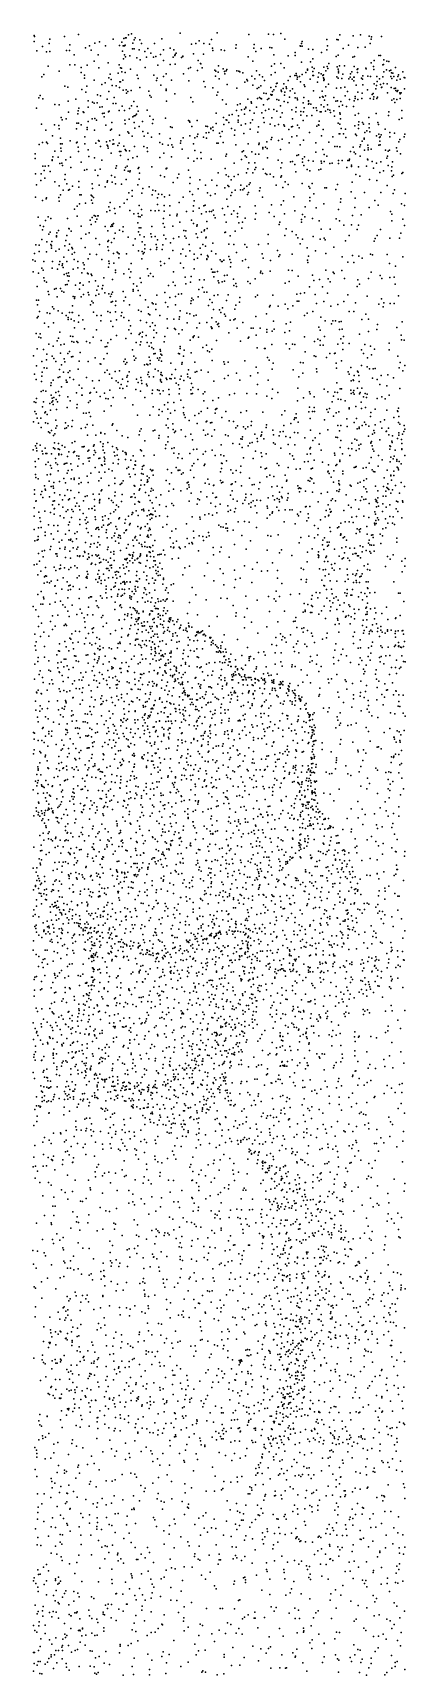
# Model space of a CAD drawing. Header units: metres. Extents: x -24.3 to 24.3, y -27.7 to 27.7.
# Drawn here: x 8.89 to 14.04, y -11.1 to 11.65 of the extents above; entities that cross this region are included whole.
import ezdxf

# ---------------------------------------------------------------- set-up
doc = ezdxf.new("R2010")
doc.units = ezdxf.units.M

msp = doc.modelspace()

# ---------------------------------------------------------------- linework, layer by layer
for p in [(8.9093, 11.6126, -14.716), (9.522, 11.6277, 2.5525), (10.211, 11.6224, 11.2433), (10.253, 11.636, -18.521), (10.9264, 11.6424, -10.4789), (11.4361, 11.6485, 7.2938), (11.8767, 11.625, 3.577), (12.1471, 11.6319, 7.3199), (12.2171, 11.6275, 3.8559), (12.3162, 11.6415, -14.876), (13.1336, 11.6211, 7.2187), (13.3163, 11.609, 7.0875), (13.42, 11.6189, 6.7784), (13.5417, 11.6042, 5.7069), (8.9076, 11.5276, 2.5685), (8.9103, 11.597, 14.8591), (8.9433, 11.3999, 1.1416), (9.021, 11.4603, 14.3901), (9.0764, 11.3856, 2.4542), (9.1136, 11.5026, -10.9479), (9.1224, 11.5596, -20.392), (9.1254, 11.39, 14.2025), (9.3245, 11.5973, 14.0142), (9.3564, 11.4045, 2.4069), (9.3956, 11.4057, 13.8426), (9.3993, 11.4811, -14.4769), (9.6191, 11.4418, 0.4614), (9.6719, 11.4703, 2.4653), (9.697, 11.4081, -14.3283), (9.7459, 11.5065, -20.3764), (9.812, 11.5234, 12.9925), (9.8919, 11.4696, -10.7778), (10.0017, 11.5616, -20.2278), (10.0863, 11.4732, 12.3603), (10.121, 11.5187, -19.2538), (10.1272, 11.3951, 9.2091), (10.1367, 11.4694, 9.7796), (10.144, 11.4664, 10.119), (10.1478, 11.5719, 12.1059), (10.1574, 11.4667, 11.7905), (10.1676, 11.477, 10.507), (10.1691, 11.5803, 10.3069), (10.1807, 11.5802, 11.4816), (10.2677, 11.4291, -19.6941), (10.2719, 11.5059, 8.5833), (10.2881, 11.4249, -7.7339), (10.2918, 11.5517, 8.2102), (10.3046, 11.5796, -0.1882), (10.3577, 11.4145, -20.5053), (10.3689, 11.5496, 7.9004), (10.39, 11.5015, -14.1662), (10.4382, 11.3915, -6.8654), (10.4811, 11.4328, -20.0376), (10.5722, 11.5019, 7.7402), (10.6735, 11.5663, -18.298), (10.6936, 11.4112, -10.4283), (10.7871, 11.4372, -6.5728), (10.8402, 11.4136, 2.7585), (11.0823, 11.4897, 7.4563), (11.1412, 11.4989, -6.4306), (11.1872, 11.5362, 2.9948), (11.2547, 11.5025, -9.0566), (11.3317, 11.4901, 7.4408), (11.3613, 11.5581, 3.1346), (11.3727, 11.4364, -9.6208), (11.3795, 11.4021, 0.3566), (11.4927, 11.4141, -14.1029), (11.5396, 11.4027, -6.3908), (11.6957, 11.4354, 7.4975), (11.7027, 11.4827, 3.3685), (11.9427, 11.4369, -17.5271), (11.949, 11.4849, 7.4548), (11.9725, 11.3896, -6.5023), (12.0443, 11.4312, 3.6231), (12.1663, 11.4434, -17.2357), (12.195, 11.4418, -14.5422), (12.3738, 11.5626, 7.3882), (12.5159, 11.3759, -14.8561), (12.5851, 11.4669, 2.0514), (12.5914, 11.4653, -15.1562), (12.6048, 11.4995, -6.8147), (12.6116, 11.5278, 4.1452), (12.6122, 11.4643, -16.327), (12.7021, 11.4218, 7.5891), (12.7629, 11.4201, 2.3133), (12.8819, 11.3783, 4.3552), (12.9545, 11.5543, 4.5045), (12.9561, 11.4126, 2.5637), (12.9656, 11.4707, 7.4929), (13.0927, 11.5565, -7.0391), (13.1128, 11.5523, 2.7787), (13.1815, 11.4308, 4.7045), (13.255, 11.4795, 7.3489), (13.3843, 11.4434, 5.1268), (13.4839, 11.4484, 7.1708), (13.5525, 11.5002, 2.9889), (13.5658, 11.56, 6.4286), (13.5715, 11.5949, 5.9337), (13.7091, 11.5971, -7.2341), (9.101, 11.1886, 2.339), (9.4015, 11.2036, 2.3244), (9.4583, 11.3426, -20.3556), (9.4676, 11.2035, -10.9191), (9.5591, 11.1662, 0.6557), (9.6394, 11.2029, 13.3556), (9.7386, 11.254, 2.3583), (9.7938, 11.3455, 0.2277), (9.8029, 11.1647, 12.9839), (9.9303, 11.233, 12.7023), (10.0805, 11.2074, 9.9996), (10.1006, 11.1649, 9.4937), (10.1141, 11.1577, 12.282), (10.144, 11.2867, 8.8009), (10.1543, 11.3425, 12.1238), (10.1725, 11.3183, 10.7668), (10.2286, 11.3302, 2.4428), (10.3267, 11.3042, -19.2918), (10.3747, 11.2727, -10.4574), (10.4434, 11.1683, -21.2011), (10.4592, 11.3094, -18.6905), (10.5191, 11.3679, -20.7818), (10.5581, 11.3117, 7.9541), (10.5894, 11.3207, -19.5747), (10.6171, 11.2003, -19.0662), (10.6521, 11.3497, 2.6368), (10.6938, 11.2676, -0.0531), (10.7861, 11.2118, -21.2947), (10.8281, 11.3096, -8.7075), (10.8514, 11.3339, -18.3966), (10.8559, 11.3481, -20.2562), (10.8563, 11.2155, -19.3988), (10.8692, 11.3685, -20.6198), (10.9468, 11.309, -21.0599), (10.961, 11.3216, 0.0791), (10.9617, 11.3241, 7.6468), (11.0427, 11.1526, 2.7461), (11.0674, 11.1701, -18.5283), (11.1091, 11.3584, -10.0289), (11.1735, 11.2669, -20.451), (11.2053, 11.2261, 2.8723), (11.21, 11.22, -19.998), (11.2289, 11.162, 7.764), (11.2479, 11.3516, -9.3625), (11.458, 11.1924, -21.1089), (11.5205, 11.1492, 0.4414), (11.8652, 11.3178, 3.424), (11.9331, 11.254, 7.6712), (12.1885, 11.1888, -17.4627), (12.2231, 11.3429, 7.592), (12.2287, 11.2213, -14.2958), (12.3166, 11.2236, 1.3082), (12.3651, 11.1655, -17.212), (12.4189, 11.3321, 1.6027), (12.5155, 11.3327, -16.7727), (12.6036, 11.2429, 4.0148), (12.7308, 11.2463, 7.8051), (12.7507, 11.1708, -15.0838), (12.7611, 11.2898, -15.8422), (12.7792, 11.1541, 15.4182), (12.9134, 11.1714, 14.6213), (12.9577, 11.1839, 14.9847), (12.9667, 11.1535, 14.3453), (12.9814, 11.2233, -7.0172), (13.0851, 11.3205, 4.5341), (13.0952, 11.1778, 15.6526), (13.1097, 11.3408, 7.6492), (13.1295, 11.1935, 14.6525), (13.1986, 11.1897, 15.0564), (13.3124, 11.3107, 4.8832), (13.3344, 11.1817, 15.6639), (13.339, 11.3211, 7.522), (13.3841, 11.1485, 8.0082), (13.4958, 11.1615, 14.952), (13.4987, 11.1482, 5.1438), (13.5652, 11.2325, 5.341), (13.5982, 11.1824, 15.6461), (13.6108, 11.2645, 7.4663), (13.6724, 11.3337, 6.3522), (13.6957, 11.334, 5.9707), (13.7288, 11.2047, 5.7369), (13.7373, 11.211, 7.1754), (13.7438, 11.2762, 6.8884), (13.7828, 11.2544, 2.9796), (13.8135, 11.2532, -7.2472), (13.9051, 11.1676, 15.6461), (9.0141, 11.0372, -20.1694), (9.0405, 11.072, 14.1909), (9.2549, 11.1164, 13.9089), (9.557, 11.098, -14.2113), (9.6023, 11.0214, 13.4776), (9.6044, 11.0617, 2.2885), (9.7378, 10.9949, 13.2398), (9.8448, 10.9315, 13.0568), (9.8905, 10.9543, 9.9713), (9.9396, 11.0242, 0.2788), (9.956, 11.0755, 2.3215), (9.9715, 11.0001, 9.6254), (10.0676, 11.0887, -7.4331), (10.0907, 10.9697, 9.009), (10.0994, 10.9688, -10.5392), (10.1184, 11.1066, 10.6081), (10.134, 10.9952, 11.0137), (10.166, 11.0985, 11.9083), (10.2413, 11.1449, -6.944), (10.3324, 11.0641, -8.298), (10.3466, 11.0145, 2.3984), (10.5628, 11.0645, -8.6712), (10.5979, 10.9887, -6.4991), (10.609, 11.02, -13.8678), (10.6571, 10.9216, 8.1936), (10.6972, 11.0442, 2.53), (10.7318, 11.082, 8.0442), (10.8074, 10.9916, 0.0229), (10.9736, 11.0796, -9.4208), (11.0452, 10.9854, -21.8662), (11.1641, 11.128, -19.3261), (11.2547, 10.9733, 2.8202), (11.4075, 11.1304, -21.5709), (11.4127, 11.05, -19.0927), (11.4188, 11.118, -19.5788), (11.4523, 11.1016, -18.3826), (11.4645, 11.0128, -18.7043), (11.5392, 11.112, -19.958), (11.5448, 11.0803, 3.0786), (11.5607, 11.1237, 7.7878), (11.571, 11.142, -20.472), (11.5747, 10.935, 7.965), (11.7115, 11.1212, -20.7791), (11.7362, 11.1171, 3.2372), (11.7504, 11.1081, 0.6533), (11.7905, 11.0943, -6.4186), (11.821, 10.9631, -18.5516), (11.8479, 11.0013, -19.7728), (11.8568, 10.9825, -18.2459), (11.9187, 11.0492, -21.0155), (11.9305, 10.9244, -18.8939), (11.9584, 11.0109, -21.4626), (11.9797, 11.1229, 3.4263), (12.0225, 11.0646, 0.9227), (12.0662, 11.0395, -14.0111), (12.0926, 10.9861, -17.8835), (12.1867, 11.0655, 3.5683), (12.2386, 11.1, 7.8968), (12.259, 10.9469, 8.105), (12.266, 10.9516, 14.4532), (12.3585, 10.9415, 13.8132), (12.4199, 10.9873, 14.1022), (12.4466, 11.0419, 14.9649), (12.5124, 11.0569, 8.0731), (12.5289, 11.0849, -6.806), (12.5337, 11.0565, 14.3515), (12.5453, 11.0054, 13.3205), (12.5507, 11.0358, 15.2981), (12.5781, 11.0435, -14.4716), (12.5924, 10.9701, -16.9637), (12.6137, 11.0716, 13.9174), (12.6425, 10.9274, 15.8397), (12.6625, 11.1011, -16.6254), (12.6853, 11.1308, 15.0882), (12.6866, 11.1463, 14.727), (12.6891, 11.1362, -14.7554), (12.725, 11.0074, 12.8253), (12.7594, 11.1148, 14.1383), (12.7603, 11.0592, 15.6946), (12.7712, 11.0595, 2.0631), (12.8234, 10.9649, 12.1895), (12.8346, 11.0331, 8.263), (12.842, 11.096, 13.817), (12.876, 11.0799, 13.5795), (12.9001, 11.0595, 13.2977), (12.906, 11.0667, 4.2429), (12.9065, 11.0231, 15.9715), (12.9129, 10.9894, 12.4046), (12.9135, 11.0118, 12.6856), (12.919, 11.0006, -15.7024), (12.9419, 11.1228, 14.0174), (12.9761, 10.938, -15.3253), (13.0948, 11.037, 12.8132), (13.1101, 11.1439, 15.8733), (13.1118, 11.0184, 16.2553), (13.1158, 11.0938, 8.0776), (13.1166, 11.1174, 13.7341), (13.1618, 11.0177, 2.5033), (13.1769, 11.0778, 13.1956), (13.2607, 11.011, 12.3103), (13.2759, 11.0362, 12.658), (13.2805, 11.0823, 13.5004), (13.2982, 11.1062, 16.1455), (13.3048, 11.0055, 16.4836), (13.327, 10.9849, 12.0558), (13.329, 11.0357, 12.9603), (13.3325, 11.0367, 8.3266), (13.3593, 10.9233, 16.7684), (13.3754, 11.1409, 15.9336), (13.3773, 11.098, 14.3069), (13.4326, 11.0209, 13.3038), (13.4491, 11.0057, 2.7551), (13.4515, 11.055, 14.0169), (13.4543, 10.9302, 8.9079), (13.5215, 11.0489, 16.5053), (13.5589, 11.0455, 8.3202), (13.6021, 11.1402, 15.9727), (13.6092, 10.9444, 12.8528), (13.6448, 11.0444, 14.3471), (13.652, 10.9723, 8.742), (13.6809, 11.0119, 16.749), (13.6979, 10.9307, 13.0986), (13.731, 11.041, 5.553), (13.7363, 10.9465, 16.9734), (13.7412, 11.1104, 16.1864), (13.779, 11.1367, 6.1354), (13.7879, 10.9411, 8.9844), (13.8214, 11.1227, 7.7427), (13.838, 11.046, 8.3849), (13.8391, 11.1335, 15.2958), (13.8489, 11.0925, 15.0173), (13.8553, 11.0147, 6.4114), (13.8652, 11.0915, 6.6471), (13.8789, 11.0458, 14.7936), (13.9206, 10.9931, 8.7328), (13.9368, 11.0415, 7.9809), (13.9449, 11.0678, 7.0879), (13.9667, 11.0085, 16.8602), (14.007, 11.1062, 16.1382), (14.0237, 11.0321, 16.6096), (14.0351, 11.0259, 8.5453), (8.9739, 10.7468, 2.2178), (8.9911, 10.7786, -19.8055), (9.027, 10.7344, -14.1728), (9.3314, 10.9078, 2.2449), (9.3727, 10.8975, 13.7277), (9.3772, 10.702, -11), (9.4818, 10.7304, 13.6269), (9.5676, 10.8647, 0.7362), (9.6226, 10.8268, -14.0327), (9.6348, 10.911, -20.5678), (9.6518, 10.7051, 2.1937), (9.7816, 10.7892, 9.7718), (9.8243, 10.7745, 13.2601), (9.9152, 10.7286, 10.7425), (9.9384, 10.8347, -7.8499), (9.986, 10.9196, 10.5199), (10.0133, 10.7551, 12.8561), (10.0424, 10.9156, 10.8053), (10.0888, 10.8907, -13.9243), (10.1389, 10.8536, 2.2984), (10.1789, 10.859, 11.4613), (10.1856, 10.814, 11.965), (10.2029, 10.8352, 0.1554), (10.247, 10.8496, 8.6258), (10.2836, 10.6981, 12.2364), (10.3695, 10.8932, -10.1896), (10.4942, 10.8424, 2.4167), (10.5065, 10.7806, 8.3334), (10.5239, 10.7586, 0.0324), (10.731, 10.848, -21.8092), (10.7326, 10.8681, -9.4477), (10.7374, 10.7017, 8.2456), (10.8535, 10.8049, 2.5196), (11.0749, 10.7534, 8.1325), (11.2734, 10.8995, 8.0168), (11.3764, 10.8863, -13.7575), (11.4351, 10.7872, 2.8913), (11.4462, 10.8266, 0.3668), (11.5093, 10.7213, -22.1242), (11.7094, 10.8802, 3.1327), (11.8629, 10.729, 8.225), (11.9084, 10.6934, 13.0801), (11.9906, 10.8776, 8.0824), (11.9942, 10.738, 13.5665), (12.0143, 10.8905, -21.792), (12.0252, 10.7548, 13.3), (12.0397, 10.7391, 12.7774), (12.0426, 10.9123, -19.2703), (12.0509, 10.7352, -13.7552), (12.084, 10.813, 13.8201), (12.1169, 10.8068, 14.7217), (12.1316, 10.7247, 15.0141), (12.1505, 10.7373, 11.8534), (12.1799, 10.8905, 14.19), (12.1803, 10.7936, 12.5873), (12.1881, 10.785, 12.3035), (12.1994, 10.7877, -18.3081), (12.2027, 10.836, 1.0491), (12.2217, 10.8612, 13.5664), (12.2482, 10.9034, -21.4223), (12.263, 10.7247, -21.9043), (12.292, 10.7166, 11.4541), (12.3208, 10.8558, -20.7413), (12.3268, 10.838, 12.0978), (12.3495, 10.8775, 15.3402), (12.3622, 10.6964, -13.8631), (12.3685, 10.7863, -18.9235), (12.3729, 10.8286, -19.72), (12.391, 10.9008, 12.7867), (12.3979, 10.8798, 12.3368), (12.4404, 10.7559, 1.34), (12.4491, 10.8455, 11.7522), (12.4779, 10.8737, -14.1509), (12.5135, 10.8129, 3.7372), (12.5184, 10.7483, -21.3915), (12.546, 10.7438, -20.5048), (12.55, 10.7227, -17.461), (12.6384, 10.7531, 11.2467), (12.6508, 10.9031, 11.825), (12.7011, 10.7046, 1.6248), (12.702, 10.7001, -19.7454), (12.7711, 10.8436, 4.0096), (12.8586, 10.7528, 11.1602), (12.8887, 10.8416, 16.2809), (12.8952, 10.7688, -14.5433), (12.9036, 10.7597, 8.834), (12.9243, 10.7174, 2.0023), (12.934, 10.7777, 4.1444), (12.9408, 10.9008, 11.7338), (13.0518, 10.7519, -15.0092), (13.0811, 10.7026, -16.1856), (13.0862, 10.8814, 8.7677), (13.1036, 10.7068, 16.7045), (13.1492, 10.8861, 4.4153), (13.1493, 10.6981, 10.835), (13.2046, 10.8983, 11.6488), (13.2093, 10.775, 11.1106), (13.2413, 10.8344, 9.1127), (13.2664, 10.724, 9.6246), (13.3339, 10.7069, 10.6003), (13.3464, 10.7659, 16.9494), (13.3483, 10.7386, 10.9151), (13.3822, 10.829, 4.7), (13.3833, 10.7238, 10.3355), (13.4363, 10.7375, 2.5216), (13.4418, 10.8125, 11.1841), (13.5187, 10.859, 11.5676), (13.554, 10.7412, 9.9152), (13.5793, 10.7938, 17.0598), (13.5939, 10.8077, 11.3624), (13.5976, 10.7309, 5.0396), (13.6064, 10.7636, 10.8728), (13.6333, 10.875, 11.9102), (13.6424, 10.9191, 12.4246), (13.6461, 10.7402, 10.5271), (13.6547, 10.7564, 11.1446), (13.7122, 10.8904, 12.1766), (13.7127, 10.8944, 9.2291), (13.7955, 10.816, -7.2854), (13.8433, 10.8895, 13.75), (13.8542, 10.7167, 10.397), (13.8802, 10.7341, 10.7449), (13.8874, 10.8763, 9.4101), (13.9046, 10.8817, 14.0363), (13.9068, 10.8517, 12.4721), (13.9221, 10.7246, 11.4885), (13.9267, 10.8348, 12.2233), (13.9343, 10.85, 13.1219), (13.9657, 10.8181, 2.8268), (13.9668, 10.8029, 9.8785), (13.9688, 10.7399, 5.9691), (13.981, 10.816, 13.4273), (14.0269, 10.8708, 14.3577), (8.9373, 10.6042, 1.1488), (9.1934, 10.6565, 13.9368), (9.2513, 10.6516, -19.3029), (9.2789, 10.4767, 2.1294), (9.3829, 10.5498, -18.8805), (9.511, 10.5255, -19.7271), (9.5147, 10.5688, 9.5714), (9.5264, 10.6039, -20.1619), (9.5866, 10.5554, -19.2072), (9.5944, 10.5432, 10.1987), (9.6532, 10.6189, 13.5255), (9.7141, 10.6898, 10.0389), (9.7376, 10.6757, 9.3729), (9.7776, 10.6811, -7.4546), (9.8138, 10.6178, 10.584), (9.8473, 10.6246, 9.0368), (9.8522, 10.5292, 11.0277), (9.8753, 10.4832, -6.86), (9.8762, 10.5363, 13.2602), (9.9372, 10.554, 0.4933), (9.943, 10.5618, 2.1774), (9.9974, 10.6717, 11.1947), (10.0358, 10.6677, -10.4646), (10.0808, 10.5717, -21.2116), (10.1251, 10.6309, 11.4401), (10.158, 10.5731, -8.6455), (10.2233, 10.5998, 12.6111), (10.2555, 10.6383, -13.7627), (10.2738, 10.4849, -9.9937), (10.29, 10.5001, 0.1985), (10.3097, 10.505, -6.5183), (10.3223, 10.5222, -21.5458), (10.3325, 10.6272, 2.3343), (10.3471, 10.5627, -9.0343), (10.4721, 10.5784, -9.5655), (10.5046, 10.4944, -13.6407), (10.7232, 10.4675, -6.2847), (11.1017, 10.6915, 2.6112), (11.4235, 10.5364, 2.828), (11.5249, 10.478, 12.4498), (11.5603, 10.6598, 8.2256), (11.6054, 10.5077, 0.445), (11.6452, 10.5176, 11.9341), (11.7066, 10.5726, 12.3499), (11.7172, 10.6528, -6.3671), (11.7336, 10.4988, 3.0606), (11.7547, 10.6633, -13.6619), (11.7729, 10.583, 13.4328), (11.8152, 10.5912, 13.9291), (11.8156, 10.5228, 11.3891), (11.8344, 10.6105, 14.1526), (11.8345, 10.6175, 12.0656), (11.8904, 10.5714, 14.6216), (11.9139, 10.6743, 12.5713), (11.9492, 10.538, 14.9139), (11.9812, 10.6191, 11.5454), (12.0541, 10.5387, 15.2664), (12.0791, 10.6531, 3.3614), (12.0804, 10.4706, 0.8681), (12.1083, 10.572, -6.6169), (12.1508, 10.5921, 11.155), (12.192, 10.4692, 10.7272), (12.2192, 10.5885, 8.648), (12.2627, 10.5658, 10.9366), (12.312, 10.6354, 15.6892), (12.314, 10.4798, 15.8717), (12.3357, 10.541, 3.5394), (12.4141, 10.6855, 11.2074), (12.4689, 10.5827, 10.7725), (12.5248, 10.5558, 16.117), (12.5308, 10.6151, 8.8012), (12.5957, 10.5078, 1.3949), (12.5962, 10.5567, 10.5382), (12.6292, 10.6804, -18.6194), (12.6309, 10.552, 9.0411), (12.6394, 10.6077, -17.8517), (12.6791, 10.5011, 9.5584), (12.7021, 10.6627, 10.8708), (12.7039, 10.6703, -6.9962), (12.7328, 10.6621, -20.0617), (12.7469, 10.5031, 3.854), (12.7701, 10.6098, -17.2074), (12.8081, 10.61, -21.0062), (12.8174, 10.575, 16.4793), (12.8608, 10.5545, 9.6841), (12.8743, 10.552, 10.3737), (12.8766, 10.6507, 9.1327), (12.9147, 10.6243, -19.3096), (12.9345, 10.5651, -20.4723), (12.9621, 10.649, 10.7166), (12.9663, 10.5874, -16.7259), (12.9949, 10.5775, 10.1618), (13.0033, 10.5465, -20.1448), (13.0506, 10.5693, -18.9663), (13.0596, 10.4962, -18.296), (13.1227, 10.6283, 9.9044), (13.134, 10.5398, 16.9416), (13.1386, 10.5232, 4.2386), (13.1719, 10.6449, 10.3647), (13.2278, 10.6271, -15.3527), (13.3218, 10.6283, -7.2207), (13.3464, 10.5063, 4.5071), (13.3921, 10.5293, 17.2617), (13.5342, 10.4746, 4.743), (13.6357, 10.531, 17.4074), (13.8091, 10.5055, 17.5397), (13.8107, 10.5538, 5.3449), (13.8949, 10.6818, 11.0881), (13.9916, 10.5732, 5.8003), (13.9935, 10.467, 17.6937), (9.009, 10.3847, 14.0154), (9.0696, 10.2991, 9.6914), (9.1892, 10.3749, -18.6981), (9.2489, 10.365, 13.8435), (9.2534, 10.3165, 10.1436), (9.2953, 10.4433, 9.8856), (9.3493, 10.457, 9.4824), (9.4905, 10.3203, -11.0226), (9.4969, 10.399, 9.1531), (9.5183, 10.3953, 10.4469), (9.5575, 10.3732, -7.8017), (9.6384, 10.308, 8.9012), (9.6418, 10.3385, -13.729), (9.6543, 10.4219, -7.1787), (9.7094, 10.4575, -20.3749), (9.7433, 10.2989, -20.0796), (9.7468, 10.461, -10.7307), (9.7698, 10.4396, -8.119), (9.8967, 10.3689, -20.8407), (9.9643, 10.2997, 2.1825), (9.9756, 10.315, 8.6818), (9.9831, 10.4085, 11.3129), (10.1608, 10.4381, 8.6415), (10.1649, 10.3897, 13.0238), (10.202, 10.2762, -21.3083), (10.2146, 10.2591, 2.2301), (10.2205, 10.4536, 11.6228), (10.2907, 10.4047, 11.8416), (10.2999, 10.3289, 12.8324), (10.3615, 10.3513, 12.087), (10.4066, 10.4214, 12.483), (10.4086, 10.2812, 8.4201), (10.4777, 10.261, 0.2063), (10.5447, 10.3929, -21.7265), (10.551, 10.4484, 2.3735), (10.6385, 10.2517, 12.4933), (10.7941, 10.3445, 0.1056), (10.8142, 10.338, -21.9755), (11.0433, 10.4329, -6.213), (11.0532, 10.4255, -13.5406), (11.0595, 10.4111, 2.5717), (11.0892, 10.3508, 8.3559), (11.1621, 10.4322, 0.1601), (11.1711, 10.245, 12.02), (11.2813, 10.3539, 2.6908), (11.286, 10.2656, 13.2379), (11.3035, 10.3527, 12.3289), (11.3222, 10.2697, -13.4466), (11.3483, 10.3196, 11.8367), (11.3504, 10.3291, 12.8888), (11.3793, 10.3441, 8.4055), (11.3841, 10.2968, -6.2465), (11.4259, 10.3916, 12.6329), (11.4685, 10.2581, 14.1411), (11.5071, 10.2808, 2.8386), (11.53, 10.3807, 13.6751), (11.5607, 10.4441, 11.7391), (11.5704, 10.44, 13.3237), (11.6003, 10.4072, 11.4901), (11.6359, 10.3226, -13.4475), (11.681, 10.299, 11.1522), (11.7286, 10.4401, 14.4624), (11.7288, 10.4099, 8.5113), (11.7699, 10.3712, 14.7666), (11.8088, 10.2559, 15.083), (11.828, 10.388, 0.6183), (11.8934, 10.3143, 10.8998), (11.897, 10.4041, -22.308), (11.9249, 10.445, 3.198), (12.0022, 10.2748, 10.7092), (12.0107, 10.3452, 15.3985), (12.0881, 10.4075, 8.7844), (12.1687, 10.3844, 15.6805), (12.2334, 10.361, 10.5306), (12.288, 10.3776, 8.9643), (12.3585, 10.3721, 9.2381), (12.3687, 10.3553, 16.0561), (12.4277, 10.3109, -13.5609), (12.4653, 10.3444, 9.7603), (12.4806, 10.3496, 10.1938), (12.4809, 10.4593, -6.8799), (12.5495, 10.3675, 9.9809), (12.5724, 10.3339, 16.3751), (12.6253, 10.4341, -21.9789), (12.716, 10.2664, 16.6153), (12.817, 10.3574, 1.5676), (12.8412, 10.3738, -13.878), (12.8446, 10.3693, -21.7849), (12.848, 10.4255, -7.183), (12.9032, 10.3111, 3.9376), (13.1132, 10.3981, -21.1092), (13.1261, 10.2489, 4.1059), (13.1323, 10.3816, -16.8721), (13.1362, 10.2513, -21.4916), (13.1435, 10.4552, -14.4986), (13.1503, 10.3218, 1.8328), (13.1855, 10.2475, -14.1687), (13.2142, 10.313, -17.3778), (13.3407, 10.3625, -16.4336), (13.351, 10.2441, 4.3953), (13.391, 10.375, -16.072), (13.392, 10.3249, -17.7724), (13.3984, 10.4178, 2.1857), (13.4488, 10.4064, -15.4702), (13.4606, 10.3836, -18.278), (13.4806, 10.2702, -14.9511), (13.5076, 10.2921, -20.0607), (13.5408, 10.331, -19.5494), (13.5413, 10.3883, -19.2518), (13.5478, 10.2768, 17.6331), (13.6576, 10.4064, 4.924), (13.6681, 10.3771, 2.3185), (13.6687, 10.3782, -18.8978), (13.6737, 10.2438, -16.2791), (13.7632, 10.3139, -18.2294), (13.8241, 10.269, -19.1546), (13.8907, 10.2602, -17.8801), (13.9531, 10.4493, 5.5856), (14.0346, 10.2431, -17.2968), (8.9786, 10.1011, -13.6281), (9.0211, 10.1275, -18.5805), (9.0796, 10.1362, 10.202), (9.09, 10.1168, 2.0738), (9.1616, 10.2223, 1.042), (9.2734, 10.191, 10.4392), (9.2736, 10.1121, 8.9569), (9.277, 10.0495, -7.7493), (9.2792, 10.0116, -13.6005), (9.2964, 10.1106, -7.2847), (9.4065, 10.1544, 10.6727), (9.4908, 10.1251, 8.8156), (9.5008, 10.1363, 13.7643), (9.5141, 10.0659, -18.5474), (9.608, 10.1108, 10.9247), (9.6085, 10.2085, -6.9054), (9.6531, 10.0258, -8.3968), (9.7597, 10.1194, 11.0905), (9.7974, 10.1571, 2.1627), (9.807, 10.149, -18.6585), (9.8249, 10.0743, 13.6619), (9.9091, 10.1407, -20.5726), (9.915, 10.0942, 11.2855), (9.9248, 10.0772, 0.5765), (9.9326, 10.0528, -10.4531), (9.9556, 10.152, -8.747), (9.9941, 10.1082, -19.4519), (9.9987, 10.1673, -19.0521), (10.007, 10.1118, -13.5669), (10.0639, 10.0884, 2.1997), (10.0827, 10.1214, 13.4618), (10.0856, 10.233, 11.5186), (10.1482, 10.0808, -21.0854), (10.1655, 10.0312, 0.4083), (10.174, 10.0179, 8.5539), (10.1796, 10.0124, -9.917), (10.2239, 10.0124, -6.4215), (10.2624, 10.215, 13.1171), (10.2933, 10.0733, 13.2994), (10.424, 10.0721, -21.4986), (10.428, 10.2184, -13.5452), (10.4702, 10.0556, 11.9299), (10.5301, 10.2024, 12.8123), (10.6443, 10.1307, 12.1296), (10.6841, 10.1042, 13.2225), (10.7618, 10.0916, -6.2182), (10.7878, 10.187, 12.3048), (10.8111, 10.0958, 8.413), (10.825, 10.0638, 2.4451), (10.9329, 10.1216, -13.4388), (10.9352, 10.1528, 12.768), (10.9542, 10.0368, 13.6133), (10.966, 10.1937, 12.4779), (11.0593, 10.2222, 12.2142), (11.1093, 10.1111, 8.5022), (11.1297, 10.0172, 11.4925), (11.1311, 10.1929, -22.1451), (11.1597, 10.2144, 12.982), (11.2482, 10.2047, 13.7458), (11.2909, 10.1891, 11.5137), (11.4319, 10.1192, 11.235), (11.4516, 10.1213, 14.4265), (11.4859, 10.2138, -22.3026), (11.5188, 10.1285, 8.5669), (11.6781, 10.2323, -6.361), (11.6953, 10.0977, 2.9505), (11.8042, 10.0123, 8.9025), (11.8664, 10.1126, 3.0871), (12.0161, 10.1021, 10.453), (12.0177, 10.1206, -13.3735), (12.0681, 10.059, -22.3655), (12.0687, 10.0428, 10.0724), (12.1076, 10.0653, 15.7489), (12.1237, 10.1399, 9.1529), (12.1278, 10.0464, 9.7271), (12.1864, 10.1709, 9.384), (12.1915, 10.1974, 10.3625), (12.2854, 10.1562, 9.9432), (12.3133, 10.034, -7.0219), (12.3359, 10.176, 3.4657), (12.4338, 10.1238, 16.2548), (12.4724, 10.2063, -22.22), (12.5409, 10.2235, 3.6359), (12.585, 10.0966, -7.2551), (12.6298, 10.1601, 1.2996), (12.802, 10.1227, -13.5399), (12.8798, 10.2228, 16.8707), (12.9008, 10.0311, 17.0078), (12.9827, 10.1344, -21.9296), (13.0395, 10.2057, -7.4258), (13.0664, 10.0724, 17.218), (13.0985, 10.0733, -13.7995), (13.1359, 10.0695, 1.6592), (13.2172, 10.1989, 17.3595), (13.32, 10.0639, -10.8397), (13.3623, 10.2277, -20.9299), (13.4092, 10.0684, -21.3189), (13.4211, 10.0954, 17.6544), (13.4412, 10.1489, 1.9388), (13.4704, 10.1875, -7.5001), (13.4714, 10.1776, -20.6463), (13.4738, 10.023, -10.2614), (13.521, 10.0934, 4.5811), (13.5242, 10.0536, -10.6046), (13.5279, 10.0259, -11.3112), (13.5673, 10.0386, -14.6629), (13.6412, 10.2214, -15.8141), (13.6749, 10.091, 4.7782), (13.6836, 10.2009, -16.6823), (13.6857, 10.1464, -15.2146), (13.6909, 10.0967, 17.8448), (13.6916, 10.2091, -19.8268), (13.7062, 10.2358, -17.3082), (13.7649, 10.023, -10.7772), (13.8048, 10.0115, -11.4512), (13.8199, 10.0238, -20.3053), (13.8267, 10.2062, 5.1227), (13.9174, 10.0547, 2.0881), (13.9262, 10.0103, -15.4042), (13.9487, 10.1378, -15.7689), (13.9637, 10.1703, 5.3762), (14.0225, 10.2075, -16.6429), (8.9193, 9.9075, 10.2479), (8.9217, 9.9737, 2.0776), (9.0259, 9.8021, 10.4243), (9.0603, 9.8004, -13.1289), (9.1061, 9.8055, 13.9252), (9.1568, 9.8798, 1.004), (9.1569, 9.8886, -7.1416), (9.1631, 9.9289, 8.7445), (9.1926, 10.0091, 13.9098), (9.2405, 9.9269, 10.603), (9.2612, 9.8384, -18.4481), (9.2918, 9.8433, -11.5), (9.2969, 9.8111, 2.0969), (9.3436, 9.8891, -8.0292), (9.4112, 9.9265, 10.7973), (9.5205, 10.0062, -11.1114), (9.5552, 9.8549, -6.7278), (9.6651, 9.9357, -13.5152), (9.7419, 9.9151, -10.8179), (9.8424, 9.8847, 2.1688), (9.9738, 9.9815, -20.0903), (10.0464, 9.8055, -10.247), (10.0885, 10.0071, -20.794), (10.0996, 9.9499, 11.5766), (10.1065, 10.0064, -18.7479), (10.1922, 9.8039, -19.5897), (10.2055, 9.895, 13.587), (10.2728, 9.9152, -13.4499), (10.332, 9.9348, 11.7502), (10.473, 10.0049, 2.282), (10.5364, 9.7946, 8.4441), (10.647, 9.9206, -13.3959), (10.7009, 9.9797, 0.1351), (10.8071, 9.9314, -21.8139), (11.0366, 9.9125, 13.9878), (11.115, 9.8695, 2.5889), (11.1623, 9.9074, 8.571), (11.2129, 9.9929, 14.1616), (11.2148, 9.9069, 11.265), (11.3551, 9.9005, 14.5655), (11.3558, 9.8966, 11.0478), (11.5564, 9.9403, 2.865), (11.5648, 9.9659, 14.8309), (11.6721, 9.8413, 15.0995), (11.7725, 9.8956, -22.2925), (11.7854, 9.9996, 10.6176), (11.8255, 9.9446, 15.3127), (11.842, 9.9269, 10.2687), (11.8758, 9.8485, 3.0967), (11.9185, 9.9993, 0.6378), (11.9609, 9.8481, 15.5981), (11.9685, 9.9665, 9.148), (11.9739, 9.7843, 9.9351), (12.012, 9.9669, 9.4309), (12.1357, 9.9156, 3.2786), (12.2823, 9.8858, 16.1047), (12.3333, 9.8463, -7.4257), (12.45, 9.8615, 16.3867), (12.4803, 9.8684, -9.3556), (12.5141, 9.8244, -8.0396), (12.54, 9.9483, 3.5905), (12.5635, 9.9599, -13.3515), (12.6157, 9.8559, -8.842), (12.619, 9.9044, -7.6853), (12.6379, 9.8105, -9.9068), (12.6471, 9.9313, 16.6785), (12.6998, 9.8786, -9.1282), (12.7658, 9.8731, -10.2268), (12.8045, 9.9947, 3.8053), (12.8744, 9.8714, -8.0159), (12.882, 9.8449, -8.3427), (12.917, 9.866, -8.6568), (12.9191, 9.963, -9.645), (12.9556, 9.9385, -9.2881), (12.9948, 9.8378, 1.4197), (13.028, 9.841, 3.957), (13.1144, 9.8805, -8.8955), (13.1172, 9.8386, -11.2011), (13.1662, 9.881, -8.1101), (13.2426, 9.8796, 17.554), (13.2643, 9.8805, -9.2482), (13.2657, 9.9002, -9.5812), (13.2808, 10.0031, -21.5964), (13.2964, 9.7969, -11.6932), (13.2965, 9.8161, -13.8116), (13.331, 9.9953, 4.3201), (13.353, 9.9728, -9.8686), (13.3912, 9.7942, -8.5087), (13.4167, 9.9419, -14.1784), (13.5021, 9.803, 4.5072), (13.5168, 9.8975, 17.8475), (13.5214, 9.8892, -8.0323), (13.5815, 9.8645, -9.4533), (13.6413, 9.8432, 1.7585), (13.7009, 9.8602, 4.7666), (13.7837, 9.9147, -20.6814), (13.7949, 9.9398, -10.3583), (13.8012, 9.8109, -14.8098), (13.8518, 9.7943, -9.6549), (13.8609, 9.8597, -10.0485), (13.9708, 9.9734, 5.2463), (8.9256, 9.6959, 2.0937), (9.0013, 9.6022, 13.9437), (9.0046, 9.6938, 8.6216), (9.0435, 9.7423, -12.5597), (9.0532, 9.6342, -6.8977), (9.1286, 9.7258, -12.1), (9.1937, 9.5826, 10.73), (9.3334, 9.6155, 8.5016), (9.3367, 9.6856, -13.1386), (9.3584, 9.5553, 13.8828), (9.4137, 9.782, 13.8994), (9.5232, 9.5902, 0.8742), (9.6035, 9.7476, 11.1097), (9.6359, 9.7572, 13.7975), (9.7097, 9.5569, 2.146), (9.7522, 9.7485, 0.7334), (9.7884, 9.671, 11.3542), (9.8189, 9.7589, 8.5151), (9.9148, 9.5812, -18.4006), (9.9191, 9.5992, -8.8838), (9.9772, 9.6741, 13.8136), (9.9871, 9.5819, 11.5991), (10.0211, 9.6507, 0.5678), (10.0338, 9.5559, -10.4344), (10.0349, 9.7728, -6.518), (10.1561, 9.7475, -20.0621), (10.1684, 9.7821, -20.5113), (10.1801, 9.6187, -13.341), (10.2083, 9.734, 8.4534), (10.2324, 9.7252, 11.6437), (10.2325, 9.7392, -18.6667), (10.3474, 9.7673, -20.9923), (10.3529, 9.7812, 2.2565), (10.3599, 9.6228, 13.8141), (10.3624, 9.7032, -19.1629), (10.6542, 9.6745, -21.3944), (10.7108, 9.655, 11.7195), (10.7326, 9.7687, -6.2396), (10.7343, 9.7656, 13.8525), (10.741, 9.7738, 2.402), (10.8298, 9.5761, 2.4736), (10.8892, 9.6413, -21.6236), (10.9079, 9.6893, 14.1892), (11.0437, 9.7457, 0.1284), (11.0593, 9.5596, 2.5877), (11.0647, 9.6459, 14.3797), (11.1982, 9.6119, 11.1578), (11.3662, 9.6057, 10.9242), (11.4532, 9.7095, 2.8238), (11.5465, 9.7698, -6.4149), (11.5639, 9.6794, 0.2406), (11.5925, 9.6598, 10.5881), (11.6316, 9.6125, 8.9863), (11.6719, 9.6593, 10.3852), (11.7293, 9.6842, -6.6588), (11.8455, 9.7101, 9.2305), (11.8613, 9.7662, 10.1227), (11.894, 9.5693, -8.3978), (11.9318, 9.7098, 9.5755), (11.9598, 9.7543, -6.9711), (12.0751, 9.7606, -7.2559), (12.1051, 9.7023, 15.8336), (12.1261, 9.6858, -8.2338), (12.1725, 9.6915, -7.7325), (12.216, 9.6558, -9.5587), (12.3176, 9.6494, 0.8862), (12.3178, 9.7803, -8.8442), (12.3257, 9.6689, 16.2184), (12.378, 9.5852, -13.2109), (12.5242, 9.7253, 16.5618), (12.6133, 9.5601, 16.7031), (12.683, 9.7565, 3.6837), (12.7177, 9.7367, 16.8712), (12.7496, 9.5611, 1.1825), (12.8457, 9.7512, -10.7005), (12.8736, 9.7589, 17.1154), (13.2306, 9.7815, 4.1632), (13.3064, 9.581, -11.9118), (13.3555, 9.6881, 17.7628), (13.4127, 9.6609, -21.6604), (13.5442, 9.6155, 1.5929), (13.5999, 9.7756, -8.7573), (13.6476, 9.6041, 4.6512), (13.6878, 9.7125, -21.2148), (13.7383, 9.7375, -8.4536), (13.8472, 9.7347, -9.2996), (13.8556, 9.6587, -12.0964), (13.8778, 9.6761, 18.1177), (13.9912, 9.7003, 5.124), (14.005, 9.7122, -11.7136), (8.9255, 9.374, 13.9574), (8.939, 9.5442, -18.5916), (9.0734, 9.3491, 2.1195), (9.0793, 9.3614, 10.6917), (9.2475, 9.3665, -18.4328), (9.2551, 9.5288, 2.1121), (9.2711, 9.4047, 8.4001), (9.3081, 9.4672, 10.9206), (9.3812, 9.4708, -12.5121), (9.3975, 9.4796, -12.0377), (9.4367, 9.5263, -11.6879), (9.5233, 9.5121, 8.4242), (9.5397, 9.4049, -18.3399), (9.5572, 9.4054, 13.9069), (9.6943, 9.4009, -11.1945), (9.7018, 9.3297, -12.8953), (9.7074, 9.387, 8.3879), (9.712, 9.4933, -8.6327), (9.7276, 9.3686, 0.7674), (9.8043, 9.539, -10.8841), (9.888, 9.5152, 8.4028), (10.1143, 9.5505, 2.2467), (10.1913, 9.3389, -18.2665), (10.2182, 9.432, -10.0108), (10.2602, 9.4643, 8.4446), (10.2644, 9.386, 13.944), (10.3394, 9.5433, 2.3083), (10.3951, 9.4283, -6.4959), (10.4089, 9.4916, -20.3016), (10.4994, 9.5132, -18.6159), (10.5401, 9.4064, -20.578), (10.5471, 9.4683, 8.5122), (10.5841, 9.4594, 11.7187), (10.6141, 9.3622, -19.3909), (10.6275, 9.415, -19.0773), (10.6708, 9.4102, 2.4346), (10.7075, 9.3779, -20.9617), (10.7803, 9.3981, 8.5528), (10.9679, 9.3736, 11.3982), (11.0607, 9.4515, 0.0645), (11.0954, 9.4085, 14.5515), (11.1757, 9.4895, 8.6741), (11.2782, 9.5393, 14.676), (11.3057, 9.4311, -6.6209), (11.3478, 9.3969, -21.7601), (11.4112, 9.4165, 14.8991), (11.4344, 9.534, 8.8224), (11.5417, 9.5035, 2.9038), (11.5725, 9.3422, -7.9238), (11.5861, 9.535, -13.2414), (11.6005, 9.5188, -22.0469), (11.6281, 9.3943, -8.4219), (11.6415, 9.4377, 10.3907), (11.6886, 9.4687, 15.2729), (11.7627, 9.4738, -8.1396), (11.7646, 9.5378, -7.0413), (11.7936, 9.4744, -7.5685), (11.8097, 9.4926, 9.4281), (11.8475, 9.5253, 15.4517), (11.8564, 9.4093, -9.275), (11.8713, 9.4382, 0.409), (11.8807, 9.5462, 9.7771), (12.0239, 9.4621, -13.2244), (12.0314, 9.5014, 3.2341), (12.0666, 9.3742, 15.7116), (12.2546, 9.5395, 16.0579), (12.344, 9.5053, -9.9208), (12.4193, 9.547, 3.5096), (12.5, 9.3776, 16.4534), (12.707, 9.5213, -10.5528), (12.7189, 9.367, -22.088), (12.7205, 9.4977, -13.3028), (12.7766, 9.4167, 3.776), (12.9281, 9.5012, -11.0748), (12.95, 9.5019, 17.2885), (13.0792, 9.4764, 3.9892), (13.102, 9.5498, -13.4633), (13.1499, 9.3489, -11.3353), (13.2896, 9.4474, 17.742), (13.3439, 9.3596, -13.7611), (13.4732, 9.4356, 4.4009), (13.7, 9.4364, -21.4164), (13.7895, 9.5356, -14.4931), (13.8733, 9.4237, 18.1841), (13.8911, 9.4725, 4.9305), (14.0353, 9.4246, -11.5234), (9.0238, 9.3242, 8.3894), (9.1025, 9.1017, -18.5731), (9.2509, 9.3148, 13.9019), (9.4628, 9.2042, 8.3674), (9.4999, 9.1069, -18.309), (9.5024, 9.2489, -6.7009), (9.5327, 9.2776, 11.2753), (9.6164, 9.2882, 2.1715), (9.714, 9.2892, 11.4712), (9.7392, 9.1167, -12.6078), (9.7568, 9.1081, 8.3773), (9.7884, 9.1127, -11.3968), (9.79, 9.1154, 11.6174), (9.9135, 9.1706, -8.746), (9.9392, 9.2375, 8.3923), (9.9535, 9.1896, 2.2916), (9.9583, 9.2975, 11.6899), (10.0184, 9.2145, -10.6361), (10.0251, 9.1459, -6.6318), (10.0926, 9.2367, 14.0004), (10.1537, 9.288, -9.0423), (10.2284, 9.1857, -13.1809), (10.284, 9.1432, -9.8582), (10.3444, 9.1447, 11.8279), (10.3517, 9.1031, 14.1478), (10.3592, 9.2562, 0.395), (10.3749, 9.1009, -9.2375), (10.3924, 9.2019, 8.5174), (10.3946, 9.1226, -6.6781), (10.5185, 9.1863, 2.4084), (10.5788, 9.1819, 14.2536), (10.6118, 9.272, -20.1783), (10.6296, 9.1888, 11.6996), (10.7048, 9.2584, -13.226), (10.7052, 9.1782, 8.5895), (10.784, 9.1225, -19.6253), (10.7854, 9.2506, 14.3338), (10.8806, 9.1127, -20.6601), (10.8844, 9.1346, -18.9784), (10.9127, 9.2967, -6.5617), (11.0131, 9.1746, 14.6048), (11.1072, 9.1778, 8.7417), (11.1117, 9.2531, 2.6599), (11.1191, 9.3206, -21.4576), (11.1886, 9.2199, -13.2245), (11.2233, 9.1411, -7.4018), (11.2514, 9.2532, -6.895), (11.2711, 9.2622, 14.8259), (11.2876, 9.1689, 2.7783), (11.3305, 9.1757, -8.0649), (11.3579, 9.174, -8.4185), (11.3829, 9.1924, 0.0027), (11.3908, 9.1217, 10.8246), (11.5111, 9.2175, -8.891), (11.5383, 9.1283, -21.6115), (11.5869, 9.2424, 10.5008), (11.6377, 9.1346, 3.0077), (11.6684, 9.181, 9.3394), (11.7178, 9.1016, 9.871), (11.7204, 9.1469, 9.5516), (11.7503, 9.2371, 10.0441), (11.9621, 9.2521, -9.5865), (11.9719, 9.1439, 15.6169), (12.1566, 9.1585, 3.3523), (12.1869, 9.2672, 15.8662), (12.2274, 9.1062, -9.9284), (12.3247, 9.2682, 3.4621), (12.3557, 9.3229, -22.1198), (12.3712, 9.143, 16.1626), (12.5097, 9.1844, -10.324), (12.6185, 9.1341, 16.6015), (12.6564, 9.2366, 3.7029), (12.7178, 9.3222, 16.8275), (12.8061, 9.225, -10.778), (12.913, 9.281, 17.1722), (13.1144, 9.2011, 1.2532), (13.1433, 9.3044, 17.6059), (13.3105, 9.1169, 17.8115), (13.3416, 9.2311, -11.6297), (13.429, 9.1263, -13.9279), (13.5389, 9.2273, 1.3994), (13.6179, 9.3239, 4.5604), (13.6662, 9.2609, 18.097), (13.8328, 9.1724, -21.3503), (13.854, 9.135, 1.4024), (13.9848, 9.2781, 5.0105), (14.0297, 9.2578, -21.0611), (8.9603, 9.0948, 13.9523), (8.9901, 8.9815, 19.4032), (9.0202, 8.9215, 18.666), (9.0382, 8.9644, 18.9429), (9.0642, 9.0479, 8.3444), (9.1299, 8.886, 19.8008), (9.1382, 9.0785, -8.2061), (9.2203, 8.8785, 19.288), (9.2455, 8.9096, 11.1006), (9.3705, 9.0781, 11.1802), (9.3853, 8.9398, 2.2387), (9.3925, 8.9329, 13.8788), (9.4186, 8.9, 0.9325), (9.5578, 8.9708, 11.4608), (9.6676, 8.8804, 11.6514), (9.6797, 9.0553, 2.2478), (9.6935, 8.9923, 0.8171), (9.7085, 9.0891, -12.3095), (9.7537, 9.0305, -11.9128), (9.7736, 9.0688, 13.9399), (9.8903, 8.9661, 11.7655), (9.9258, 8.9048, -11.1742), (9.9654, 8.9666, 8.421), (9.9792, 8.9897, 0.6963), (9.9904, 8.9717, 2.3566), (9.998, 9.0043, -12.8944), (10.0061, 9.0053, -18.122), (10.0291, 8.8754, 14.0056), (10.0862, 8.9154, -10.6307), (10.1352, 8.8965, -6.8042), (10.1395, 8.9605, 11.9162), (10.3423, 9.0167, 2.413), (10.3523, 8.892, -13.0142), (10.3595, 8.947, 11.9211), (10.3814, 8.9493, -18.042), (10.5344, 8.9654, 0.3141), (10.6925, 9.0084, -6.9312), (10.698, 9.075, 2.5036), (10.7085, 8.9585, 8.635), (10.8229, 8.9721, 14.4542), (10.9225, 9.0248, -19.2733), (10.9759, 8.9085, -19.8668), (11.006, 8.9049, -20.3706), (11.0831, 9.0533, 11.2566), (11.1105, 9.0057, -7.856), (11.1548, 8.9688, -8.2467), (11.1626, 8.989, 14.7286), (11.2217, 8.8885, -0.0776), (11.2567, 8.9081, 8.9634), (11.2647, 8.9184, 11.0193), (11.2968, 9.0356, -21.2667), (11.3007, 8.9398, -8.8809), (11.411, 9.0867, 14.9508), (11.5416, 8.8842, 9.2873), (11.5545, 8.8864, 2.9815), (11.5645, 9.0252, 10.5121), (11.6874, 8.9, 0.0048), (11.7368, 9.0166, -13.2938), (11.7804, 8.9428, 15.3329), (11.7899, 9.0261, -9.4586), (11.825, 9.0823, 0.2076), (11.9631, 9.0681, -21.8689), (12.2965, 8.9913, 0.6259), (12.3053, 9.0271, -13.3388), (12.3918, 8.9334, 3.535), (12.475, 8.8947, 16.2831), (12.6018, 9.0618, -21.9434), (12.6018, 9.024, 3.6793), (12.6524, 9.099, 0.96), (12.7555, 9.0768, -13.4629), (12.8494, 9.0428, 3.8559), (12.8743, 8.9309, 17.102), (12.9994, 8.9304, 17.3971), (13.0848, 9.0702, 17.5472), (13.1279, 9.0443, -13.694), (13.1876, 8.9837, 4.1034), (13.2958, 8.9869, -11.1892), (13.3732, 8.9236, 1.2556), (13.3906, 8.9839, -21.7001), (13.6964, 8.9233, -11.2048), (13.8513, 9.0464, 4.7982), (13.9756, 8.875, -14.4046), (14.0051, 9.0677, -11.2665), (14.0299, 8.981, 5.0094), (8.9309, 8.7137, 0.9592), (8.9774, 8.7052, 20.6056), (9.0131, 8.784, 10.8683), (9.084, 8.7532, 13.8632), (9.1105, 8.859, 20.3271), (9.1397, 8.7164, 18.1881), (9.1464, 8.6658, -18.593), (9.1469, 8.6989, 2.283), (9.1505, 8.7559, -8.1177), (9.2145, 8.8367, 20.1078), (9.2167, 8.8228, -6.8385), (9.2524, 8.65, 18.4068), (9.3304, 8.6981, 20.3683), (9.3449, 8.7703, 19.6006), (9.3571, 8.8403, 8.3686), (9.3945, 8.7198, 2.2966), (9.426, 8.6738, 11.5526), (9.4356, 8.6545, 19.8698), (9.5549, 8.7985, -6.7948), (9.6118, 8.6759, 11.8573), (9.6231, 8.8614, 13.8749), (9.7588, 8.7974, 8.4363), (9.8113, 8.7152, 13.8931), (9.9251, 8.6842, -6.9607), (9.9265, 8.757, 11.9446), (9.9358, 8.7739, -11.4666), (9.9785, 8.7437, -12.1315), (10.0157, 8.7985, -12.5885), (10.2093, 8.8184, 0.5797), (10.2775, 8.7063, 2.4656), (10.3049, 8.796, 8.552), (10.3691, 8.8522, 14.1373), (10.4007, 8.7551, -7.1814), (10.4281, 8.8219, -9.6985), (10.4357, 8.656, 0.4496), (10.4399, 8.7128, 12.0319), (10.5182, 8.649, -8.3133), (10.5209, 8.862, -9.0633), (10.5284, 8.8249, 2.4767), (10.5803, 8.8283, 14.286), (10.5953, 8.7186, -8.6235), (10.5983, 8.6492, -13.0617), (10.6053, 8.6756, 8.6826), (10.6149, 8.7829, 11.9075), (10.6773, 8.648, 0.2692), (10.685, 8.7107, -8.017), (10.7012, 8.8449, -7.2341), (10.7282, 8.7945, -7.6179), (10.7929, 8.7399, -8.4009), (10.8345, 8.7991, 11.7083), (10.9094, 8.8244, 8.7519), (10.9635, 8.65, -8.8518), (10.9889, 8.832, 11.5059), (11.0082, 8.8037, 14.6269), (11.0523, 8.7168, -17.9187), (11.1471, 8.8635, -20.667), (11.165, 8.813, -18.9069), (11.202, 8.6643, -19.2179), (11.2405, 8.7154, 11.1229), (11.2784, 8.6913, -18.5235), (11.2795, 8.8101, -13.2485), (11.2866, 8.8163, 2.8208), (11.3764, 8.7364, 10.9055), (11.5996, 8.7192, 9.5387), (11.6162, 8.835, 10.3607), (11.6676, 8.7171, 9.9992), (11.8218, 8.7171, -21.3883), (11.8489, 8.6782, 3.199), (12.0091, 8.7166, 15.5375), (12.1414, 8.8545, 3.3754), (12.1427, 8.7263, -9.7586), (12.3744, 8.8389, -10.0151), (12.5311, 8.8527, 0.7747), (12.5539, 8.8097, 3.6606), (12.5865, 8.7271, 16.4384), (12.6165, 8.792, -13.5787), (12.6819, 8.6712, 16.664), (12.7647, 8.8295, 16.8496), (12.8634, 8.7896, 3.8846), (12.9168, 8.8022, 1.052), (12.9292, 8.7797, -13.7212), (13.0512, 8.6815, 17.5245), (13.2104, 8.7692, 4.1356), (13.2648, 8.8391, -10.912), (13.6067, 8.7628, 18.1022), (13.6207, 8.7996, -14.216), (13.6514, 8.84, 4.5059), (13.8233, 8.8036, 18.2035), (13.957, 8.8041, 4.8826), (8.8898, 8.5056, 10.9327), (8.9108, 8.5916, -6.9161), (8.9231, 8.4835, -7.8045), (8.9742, 8.6181, 8.4361), (9.0432, 8.4811, 13.7907), (9.0801, 8.6172, 11.0997), (9.162, 8.4787, 17.8702), (9.2088, 8.6259, 20.6572), (9.2509, 8.4397, 2.3583), (9.264, 8.4793, 8.5414), (9.2953, 8.4259, 11.6093), (9.2986, 8.448, 18.1593), (9.3155, 8.5427, -6.8835), (9.3587, 8.4805, 18.5456), (9.3808, 8.6372, 19.0327), (9.4305, 8.5847, 20.5372), (9.4609, 8.5091, 2.3564), (9.4634, 8.6046, 20.0808), (9.511, 8.4815, 19.3205), (9.5847, 8.4626, 19.8454), (9.6007, 8.4328, 20.3322), (9.6524, 8.5181, 12.0645), (9.6778, 8.5843, 13.7621), (9.7676, 8.5775, 2.3922), (9.8417, 8.509, 12.1845), (9.9352, 8.6327, 8.5588), (9.9387, 8.4844, -18.0719), (9.9451, 8.4542, -7.318), (10.0065, 8.5921, -11.707), (10.0093, 8.4591, 0.7565), (10.0556, 8.6109, 12.1769), (10.0631, 8.6007, 2.457), (10.0794, 8.5318, -11.2952), (10.0809, 8.5851, -8.0749), (10.1819, 8.5862, 8.6369), (10.2468, 8.4542, 13.922), (10.3507, 8.6274, -12.8205), (10.3979, 8.5196, 8.7201), (10.4019, 8.6196, -17.8556), (10.4147, 8.5865, 14.1297), (10.4283, 8.6065, -7.6467), (10.6522, 8.482, 2.5859), (10.6603, 8.4277, 8.8625), (10.7102, 8.4556, 14.3047), (10.7727, 8.5221, 11.886), (10.8235, 8.6337, 2.6325), (10.9323, 8.4577, 8.9715), (10.9345, 8.5855, 14.5743), (11.0058, 8.5555, 11.5915), (11.06, 8.629, 0.0047), (11.1202, 8.5109, 11.4), (11.1204, 8.584, 14.733), (11.1678, 8.5294, 2.8137), (11.2185, 8.5793, -19.5603), (11.294, 8.5173, -19.8586), (11.294, 8.5091, -9.0844), (11.3042, 8.5652, -20.2798), (11.3136, 8.5453, -18.9089), (11.3578, 8.6227, 9.1603), (11.4192, 8.5861, 14.9853), (11.4811, 8.5027, 10.8026), (11.4992, 8.4832, -13.3543), (11.5073, 8.4822, -20.5854), (11.5278, 8.4992, 9.511), (11.5997, 8.5505, 3.0484), (11.6121, 8.509, 10.3468), (11.6272, 8.4691, 15.0992), (11.706, 8.6038, -21.1142), (11.7866, 8.4906, -9.3239), (11.8286, 8.5088, 15.2959), (12.0596, 8.5895, 3.3497), (12.0741, 8.5285, -13.5062), (12.1755, 8.4931, -21.4314), (12.2741, 8.6329, 3.4885), (12.2907, 8.5494, 15.875), (12.3065, 8.5727, 0.437), (12.4748, 8.5804, 3.6286), (12.6857, 8.4989, -21.6006), (12.6917, 8.4678, 3.7861), (12.7006, 8.556, -10.1728), (12.7979, 8.6285, 16.9399), (12.9403, 8.5935, 3.9543), (13.1657, 8.5462, 4.1198), (13.2452, 8.4713, 1.0918), (13.3094, 8.565, -14.0881), (13.3258, 8.4685, -10.5859), (13.3978, 8.5557, 4.2948), (13.443, 8.5274, 17.9398), (13.557, 8.5812, -10.7998), (13.5863, 8.5732, -21.4857), (13.7885, 8.5779, 18.1804), (13.8219, 8.4554, 4.6434), (14.0059, 8.5476, 18.2792), (8.8929, 8.3371, 17.3443), (8.9652, 8.3209, 11.2005), (9.0124, 8.3881, 2.3535), (9.0314, 8.3595, 21.1048), (9.043, 8.2543, 13.765), (9.0504, 8.2139, -7.3613), (9.0776, 8.1963, 11.4891), (9.157, 8.388, 11.409), (9.2301, 8.3761, 21.0132), (9.3077, 8.3993, 13.7205), (9.3241, 8.3029, -7.7209), (9.3528, 8.3132, 8.6509), (9.3695, 8.2847, 11.9073), (9.3838, 8.3258, 1.0363), (9.384, 8.2153, 18.0394), (9.3933, 8.2779, -18.4933), (9.4458, 8.3744, 18.7345), (9.5123, 8.3953, 20.8241), (9.5666, 8.3263, 2.4119), (9.598, 8.3797, 19.5183), (9.6432, 8.3184, -7.3007), (9.6541, 8.3086, 12.3095), (9.6657, 8.1998, -18.2383), (9.6962, 8.3066, 20.0343), (9.7064, 8.2858, 20.4569), (9.7549, 8.2151, 8.7706), (9.8697, 8.2532, 13.6351), (9.9343, 8.401, -7.7648), (9.99, 8.2295, 8.7993), (10.0301, 8.3606, 13.7462), (10.0314, 8.3302, 12.4696), (10.1478, 8.3091, -11.5906), (10.2163, 8.3757, -12.2663), (10.2305, 8.2578, -11.925), (10.2425, 8.337, -10.7507), (10.3748, 8.2484, -10.3245), (10.4741, 8.3806, 14.0635), (10.4882, 8.2802, 12.3083), (10.5159, 8.3164, -12.7839), (10.5535, 8.2742, -9.776), (10.8299, 8.1952, 9.0963), (10.8344, 8.3359, 0.2276), (10.9745, 8.3932, -9.0354), (10.9943, 8.2619, 14.4343), (11.0682, 8.1942, 11.629), (11.0791, 8.2719, 9.1862), (11.1185, 8.3811, 14.6097), (11.1938, 8.2272, 11.3843), (11.2595, 8.2288, -0.0674), (11.3598, 8.3751, 9.3268), (11.3722, 8.3331, 14.7986), (11.3809, 8.3332, 2.9509), (11.3907, 8.2679, 11.0362), (11.4061, 8.3332, -19.1194), (11.4442, 8.3422, -18.2123), (11.4502, 8.2129, -19.5185), (11.5052, 8.1992, 10.7384), (11.5398, 8.2851, 9.6647), (11.5413, 8.2066, -20.0031), (11.576, 8.2919, 14.9488), (11.6227, 8.4076, 9.986), (11.6653, 8.2345, -0.2554), (11.8618, 8.2046, -20.7786), (11.871, 8.3965, 3.2447), (11.964, 8.2397, 15.2639), (12.0377, 8.3253, -0.0249), (12.0439, 8.3493, -21.1497), (12.0629, 8.3135, -9.4511), (12.172, 8.3483, 15.5346), (12.4259, 8.3618, 15.9629), (12.4352, 8.2031, 3.6435), (12.4765, 8.3543, -9.8126), (12.5573, 8.2765, 0.6039), (12.7584, 8.2926, 16.7252), (12.7734, 8.2174, 3.8682), (12.851, 8.2294, -10.001), (12.9387, 8.3624, -13.9841), (12.9729, 8.2387, 17.2037), (12.9995, 8.1983, 4.026), (13.0422, 8.3343, -21.5468), (13.0536, 8.3161, 17.4229), (13.1629, 8.3574, 17.6168), (13.1983, 8.2434, 4.1655), (13.3814, 8.2281, -21.4149), (13.5323, 8.2438, 18.003), (13.5681, 8.3317, 1.1768), (13.694, 8.2872, -14.3461), (13.7136, 8.2436, 4.5675), (13.8262, 8.2594, 18.1777), (13.8863, 8.2627, -21.2113), (13.9034, 8.4171, 1.228), (8.9496, 8.1338, 21.3599), (9.101, 8.067, 11.6821), (9.1122, 8.0247, 17.2518), (9.1867, 8.0979, 21.4413), (9.2118, 8.1082, -18.7781), (9.2247, 7.9894, 17.4616), (9.2708, 8.1061, 8.7589), (9.2888, 8.0686, 12.016), (9.3157, 8.0553, 17.6817), (9.3416, 8.1588, 2.4382), (9.364, 8.1642, 21.2456), (9.4475, 7.9958, 8.9003), (9.464, 7.9695, 13.3774), (9.4717, 7.9895, 1.1311), (9.4782, 8.1513, 18.3657), (9.5362, 8.0962, 12.4273), (9.5379, 8.1808, 8.7562), (9.543, 8.1832, 13.5763), (9.5574, 7.9927, 18.5325), (9.5859, 8.154, 18.9183), (9.5887, 8.0248, 2.4919), (9.6536, 8.0511, 21.2147), (9.6628, 8.0206, 19.0825), (9.7602, 8.0104, 19.582), (9.7742, 8.0838, 13.4501), (9.7907, 8.139, 12.5719), (9.8022, 8.0264, 19.8023), (9.8467, 8.1033, 20.4524), (9.8487, 8.1076, 20.715), (9.8584, 8.1485, 2.5183), (9.8862, 8.0483, 20.9602), (9.9419, 8.034, 12.7953), (9.9625, 7.9978, 13.3381), (9.9765, 8.0281, 0.9685), (9.9902, 8.057, 8.9456), (10.1371, 8.0634, 13.5854), (10.1708, 7.9862, 12.8703), (10.2765, 8.0704, 0.7762), (10.2769, 8.0911, -11.3089), (10.2824, 8.1709, -17.8158), (10.3286, 8.1381, 12.5248), (10.3461, 8.0803, -10.6049), (10.371, 8.0104, 9.0771), (10.3886, 8.1899, 8.9225), (10.6049, 8.0137, -12.7531), (10.7161, 8.0516, 12.1697), (10.7667, 8.1477, 2.6917), (10.7827, 7.983, -17.7334), (10.8589, 8.1505, 14.2567), (10.8603, 7.9942, -13.0653), (10.9014, 8.0296, -9.152), (10.9461, 8.0318, 11.9219), (11.0055, 8.1699, 2.7984), (11.0866, 7.9726, 9.3913), (11.173, 7.9917, 11.522), (11.1838, 8.0924, 14.4968), (11.2353, 8.1196, 2.918), (11.2586, 8.0573, -17.8995), (11.2934, 8.0581, 11.2728), (11.3945, 8.012, -18.1709), (11.4475, 8.0181, 11.0026), (11.461, 8.184, -9.0473), (11.5877, 8.0177, 10.0343), (11.6666, 8.1472, -13.48), (11.694, 8.1763, -20.4487), (11.7058, 8.136, 3.1632), (11.7524, 7.9829, -20.2015), (11.8941, 8.1773, 3.2842), (11.9673, 7.9895, 15.0914), (11.9973, 8.0133, -9.1616), (12.2063, 8.0158, 0.1229), (12.3765, 8.1799, 15.7484), (12.541, 8.0306, 3.7331), (12.5896, 8.0393, -9.6132), (12.646, 8.0458, 16.1089), (12.7151, 8.13, 16.4477), (12.7933, 8.0245, -14.0426), (12.8956, 8.1298, 0.84), (12.9631, 8.0416, -21.3148), (13.2435, 8.0208, 17.6432), (13.376, 8.1335, -14.226), (13.4038, 8.1682, 4.3228), (13.5137, 8.0016, 4.4212), (13.7122, 7.9657, -10.4358), (13.899, 8.1692, -10.6117), (13.9453, 8.0062, 4.7905), (8.9382, 7.9475, -19.3866), (8.9537, 7.8819, 11.6355), (8.9654, 7.9462, 2.476), (8.9806, 7.788, 9.0123), (9.0871, 7.7712, 21.5793), (9.1224, 7.7628, 17.1326), (9.159, 7.8512, 13.5701), (9.1814, 7.8245, 2.5234), (9.2389, 7.7984, 12.2125), (9.2922, 7.7646, 9.0952), (9.3956, 7.7746, 17.7642), (9.4319, 7.7751, 18.0639), (9.4353, 7.8655, -18.6223), (9.4391, 7.774, 2.5505), (9.6878, 7.8825, 9.057), (9.704, 7.9314, 12.8867), (9.723, 7.9105, 13.1932), (9.7298, 7.7812, 19.2429), (9.9263, 7.7863, -18.2004), (9.9572, 7.7757, 21.2913), (9.9714, 7.9196, 13.1167), (9.991, 7.9264, 20.356), (10.0303, 7.8723, 20.9635), (10.0328, 7.7845, 20.1189), (10.0353, 7.9336, 2.5853), (10.1211, 7.7734, 20.5121), (10.1461, 7.937, 9.095), (10.2264, 7.8816, 13.3158), (10.3497, 7.8057, 13.4884), (10.3886, 7.7868, -11.3233), (10.4477, 7.9522, -12.3591), (10.4841, 7.8482, 12.682), (10.4862, 7.7577, 2.6823), (10.5063, 7.7415, -10.2698), (10.5373, 7.9073, 9.2305), (10.5543, 7.8952, 0.6809), (10.589, 7.8896, -9.9375), (10.5892, 7.8138, 13.7818), (10.7229, 7.9108, -9.41), (10.7552, 7.8521, 12.2804), (10.8613, 7.8818, 12.09), (10.9265, 7.7954, 2.8258), (11.0164, 7.7654, 14.1436), (11.0621, 7.7559, -13.2098), (11.0719, 7.8989, 11.7468), (11.0761, 7.9355, 14.3046), (11.107, 7.9515, 0.1966), (11.1454, 7.7397, -18.0515), (11.3193, 7.8735, -8.8957), (11.336, 7.9524, 9.6093), (11.3707, 7.9146, 14.5368), (11.387, 7.8167, 11.1848), (11.4695, 7.811, 9.8643), (11.4892, 7.7746, -18.9054), (11.5139, 7.8397, 3.1014), (11.5373, 7.7529, 10.0999), (11.5661, 7.9429, 10.5146), (11.6844, 7.8193, -19.7174), (11.6958, 7.8754, 14.7506), (11.7483, 7.9187, -8.9918), (12.12, 7.7563, -8.9991), (12.1613, 7.8529, 15.1478), (12.1727, 7.8718, -13.8133), (12.2808, 7.8616, 3.5776), (12.3791, 7.8891, 15.4435), (12.4171, 7.825, -9.2887), (12.4838, 7.8664, 0.4341), (12.5464, 7.9318, -21.1097), (12.5659, 7.9297, 15.8815), (12.6804, 7.7656, 3.8555), (12.7587, 7.7883, 16.204), (12.8109, 7.9006, 16.5162), (12.9114, 7.9269, 3.9924), (13.0105, 7.8624, -14.1688), (13.1044, 7.8856, 17.3686), (13.1904, 7.9254, 4.1833), (13.2627, 7.7904, 0.9955), (13.326, 7.7866, 17.6975), (13.3499, 7.9096, -21.2371), (13.4943, 7.7534, 17.9042), (13.6726, 7.8896, 4.5558), (13.7311, 7.8546, 18.0898), (13.7421, 7.9103, -21.123), (13.8296, 7.9001, -14.4014), (13.8845, 7.8986, 1.1809), (8.9488, 7.6992, 13.7416), (8.9605, 7.718, 11.8393), (9.0519, 7.6279, -19.5847), (9.1041, 7.5771, 13.6376), (9.1743, 7.6303, -19.2817), (9.3509, 7.7326, 13.3722), (9.3757, 7.6767, 1.2535), (9.3762, 7.7055, 12.4834), (9.4196, 7.6839, 21.6523), (9.4618, 7.6578, 18.2555), (9.4634, 7.5633, 9.3241), (9.5203, 7.6425, 13.0941), (9.5242, 7.7343, 18.4732), (9.5785, 7.6714, 18.7363), (9.6045, 7.5486, 2.6184), (9.7682, 7.5343, 9.4111), (9.7716, 7.731, 21.5572), (9.8289, 7.6603, 2.611), (9.8317, 7.7335, 19.5272), (9.9692, 7.6536, 21.4741), (9.9962, 7.5798, 19.8612), (10.0471, 7.6741, 2.6383), (10.1115, 7.7296, 9.2937), (10.1449, 7.7031, 21.1149), (10.2142, 7.5341, 2.6891), (10.2177, 7.6623, 20.7376), (10.2377, 7.5911, 20.3845), (10.3784, 7.6624, 9.4235), (10.4617, 7.6343, -10.9967), (10.513, 7.5805, -12.0271), (10.5433, 7.6319, 13.5888), (10.5629, 7.5317, 12.6816), (10.5816, 7.5945, -12.398), (10.6452, 7.7347, 9.4288), (10.7463, 7.689, -17.9578), (10.7489, 7.5556, -9.4116), (10.8408, 7.6843, 13.9069), (10.8501, 7.5524, 12.1554), (10.8609, 7.5407, -18.1987), (10.9126, 7.6842, 0.5634), (10.9172, 7.7146, 9.5411), (10.9526, 7.5338, 9.7257), (11.0214, 7.6293, 11.8362), (11.1136, 7.7261, 2.9282), (11.1568, 7.5621, 14.118), (11.1929, 7.6251, 9.8244), (11.2948, 7.6339, 11.3145), (11.357, 7.5768, 14.3049), (11.3643, 7.5524, -18.6293), (11.3664, 7.6998, 0.2027), (11.3681, 7.5556, 10.041), (11.4234, 7.6444, 11.0333), (11.4444, 7.6101, -8.7682), (11.4558, 7.6244, 3.1111), (11.4628, 7.5786, 10.6064), (11.5515, 7.7249, 10.421), (11.6164, 7.6703, -19.4171), (11.6686, 7.6746, -13.6383), (11.6868, 7.6877, 3.2115), (11.7133, 7.5578, 0.1419), (11.7923, 7.635, 14.66), (11.9087, 7.5578, -8.7567), (11.9369, 7.5592, 3.3864), (11.9745, 7.7171, -20.2845), (12.034, 7.5573, 0.1008), (12.1251, 7.5385, 3.5146), (12.197, 7.5146, -20.3256), (12.2146, 7.6546, 15.0191), (12.2254, 7.5429, -13.9361), (12.3929, 7.6172, -20.6653), (12.4403, 7.5188, 15.1054), (12.4516, 7.6409, 3.7161), (12.6447, 7.7336, 15.771), (12.8415, 7.5707, -9.3769), (12.8627, 7.5285, 16.2227), (12.8733, 7.7097, 3.9907), (12.9333, 7.658, 16.6629), (13.0198, 7.619, 0.8108), (13.0355, 7.6599, 17.0211), (13.074, 7.6574, -21.0457), (13.125, 7.6467, 4.166), (13.1278, 7.5376, 17.2084), (13.1514, 7.65, -9.7439), (13.1676, 7.5448, -14.2675), (13.4388, 7.6778, 4.3804), (13.5284, 7.5093, 1.0463), (13.5311, 7.6814, -14.3659), (13.6457, 7.5403, -20.9512), (13.6556, 7.6064, 4.5575), (13.9215, 7.5645, -10.502), (13.996, 7.645, 4.8662), (8.9359, 7.4851, 13.7907), (8.9723, 7.4323, -20.5671), (8.9905, 7.4779, 12.0314), (9.0002, 7.4218, 21.7028), (9.1098, 7.337, -20.121), (9.1701, 7.3093, 16.9875), (9.2233, 7.3842, 12.4283), (9.2454, 7.4181, 17.1985), (9.2625, 7.5003, 21.7368), (9.278, 7.3259, 13.4253), (9.3215, 7.3378, 17.4745), (9.4112, 7.4479, 18.1625), (9.4271, 7.3716, 13.2347), (9.4425, 7.444, 12.9086), (9.456, 7.3627, 18.3985), (9.4968, 7.3718, 21.8298), (9.5104, 7.3596, 9.5313), (9.6294, 7.3722, 18.9553), (9.6753, 7.3523, -18.876), (9.7213, 7.4309, 21.7513), (9.8349, 7.3871, 19.3924), (9.8911, 7.3005, 21.7969), (9.9102, 7.3041, 9.6708), (9.9272, 7.3542, -18.6168), (9.968, 7.4022, 19.6605), (10.0439, 7.4576, 21.6444), (10.1731, 7.4123, 9.6247), (10.2499, 7.4859, 21.3414), (10.3158, 7.3576, 20.1441), (10.3603, 7.4691, 1.0651), (10.3717, 7.4885, 21.0967), (10.3724, 7.3279, 21.4409), (10.3822, 7.37, 20.4035), (10.4029, 7.4352, 20.7234), (10.4072, 7.5023, -18.2012), (10.4546, 7.4577, 13.1239), (10.4691, 7.3574, 2.7592), (10.4957, 7.3063, 9.8063), (10.5268, 7.3557, -11.2969), (10.5345, 7.2902, 12.6044), (10.5626, 7.4281, -10.5313), (10.6005, 7.492, -10.0212), (10.705, 7.3694, 13.6312), (10.7122, 7.4441, 9.723), (10.9079, 7.4795, -9.1158), (10.9272, 7.3031, 2.9123), (11.0662, 7.3902, 0.6625), (11.1062, 7.4261, 9.9559), (11.1063, 7.4391, 2.9749), (11.122, 7.4517, -13.3033), (11.1778, 7.4314, 11.4937), (11.2379, 7.2908, -18.7763), (11.2908, 7.3222, 10.2177), (11.4283, 7.3847, 10.8307), (11.5993, 7.4922, 14.4297), (11.7619, 7.3791, -19.4658), (11.8652, 7.417, -13.7691), (11.8739, 7.4347, 14.5853), (11.9749, 7.4612, -19.9862), (11.9896, 7.2831, 3.4983), (12.1252, 7.5027, 14.8073), (12.1956, 7.3302, 3.6208), (12.3741, 7.4991, 0.3948), (12.3916, 7.3398, -8.7061), (12.4804, 7.3379, 14.9803), (12.5134, 7.3323, -20.4946), (12.6465, 7.4369, 3.8823), (12.7851, 7.3708, -14.1596), (12.83, 7.4037, -20.7547), (12.8603, 7.3224, 4.0544), (12.8622, 7.3845, 15.6157), (12.9029, 7.3207, -9.1399), (12.9231, 7.4443, 16.0269), (13.1062, 7.3353, 0.8727), (13.1482, 7.4087, -20.8662), (13.1735, 7.3519, -9.5616), (13.1827, 7.4429, 4.2285), (13.2612, 7.3438, 17.5496), (13.4039, 7.4746, 17.7262), (13.4818, 7.3316, -9.9451), (13.5586, 7.3078, 18.0101), (13.8146, 7.3476, 4.6965), (13.9803, 7.462, -20.8316), (13.9886, 7.3967, -14.3805), (14.025, 7.391, 1.192), (8.8975, 7.1742, 16.4333), (8.9509, 7.2717, 2.7425), (9.0113, 7.0958, 11.8736), (9.0358, 7.2629, 16.7242), (9.0776, 7.1166, 13.8615), (9.0831, 7.1983, 21.7756), (9.1578, 7.1691, 2.7441), (9.1808, 7.1383, 12.1728), (9.2062, 7.0935, 17.0357), (9.2731, 7.2117, 17.2896), (9.3231, 7.1348, 17.7566), (9.3315, 7.0934, 13.6604), (9.374, 7.2064, 12.4481), (9.3944, 7.2338, 18.2138), (9.4248, 7.1603, 2.7196), (9.4425, 7.1636, -19.5109), (9.5283, 7.0987, 1.4756), (9.5438, 7.219, 13.0818), (9.6543, 7.0977, 12.7817), (9.7507, 7.1446, 2.6779), (9.8195, 7.0617, 12.9493), (9.8314, 7.0578, 21.9563), (9.8712, 7.1326, 9.8326), (9.9189, 7.207, 19.4942), (10.1474, 7.0939, 21.8714), (10.1649, 7.1293, 2.7602), (10.1691, 7.0575, 13.3104), (10.19, 7.0817, 19.796), (10.2675, 7.2595, -18.5305), (10.2856, 7.1692, 12.9344), (10.2961, 7.1149, 1.2962), (10.3139, 7.1418, 12.4945), (10.4675, 7.0591, 20.0953), (10.4961, 7.1575, 13.4003), (10.5098, 7.1078, 21.596), (10.513, 7.0616, -18.7452), (10.5591, 7.2729, 20.6665), (10.5613, 7.2015, -11.7333), (10.5807, 7.2052, -12.1427), (10.6148, 7.1425, -10.2261), (10.6309, 7.1131, 12.1059), (10.6445, 7.1457, 13.6596), (10.647, 7.1483, -12.4659), (10.6516, 7.2625, 1.0302), (10.654, 7.2398, 12.3173), (10.6605, 7.1972, 9.9539), (10.6678, 7.1002, -9.9067), (10.6732, 7.1829, 21.1454), (10.7956, 7.0734, -9.4197), (10.9046, 7.2079, -13.0873), (10.9179, 7.2004, 11.7511), (10.9284, 7.2751, 13.7986), (10.9504, 7.0578, 0.9834), (10.9526, 7.0812, 10.2206), (10.9739, 7.169, -8.9991), (10.9834, 7.2536, 10.0316), (11.0798, 7.2135, 11.4553), (11.1299, 7.0864, 13.9719), (11.3022, 7.2419, 11.0664), (11.3316, 7.2294, 10.6377), (11.3639, 7.2654, 3.1296), (11.3683, 7.1075, 0.6679), (11.5283, 7.0895, -8.4663), (11.5412, 7.0572, 14.2319), (11.5882, 7.086, -19.1916), (11.8227, 7.1044, -8.3513), (12.091, 7.2771, 0.325), (12.1021, 7.2749, 14.6407), (12.132, 7.1532, -19.8933), (12.1554, 7.1146, 3.6573), (12.2143, 7.0747, 0.5225), (12.4393, 7.2716, 3.7959), (12.5906, 7.0819, 14.8576), (12.6257, 7.0757, -14.1239), (12.6555, 7.2305, 0.6333), (12.7794, 7.1744, -8.8414), (12.8016, 7.1643, 15.1393), (12.949, 7.1524, -20.6109), (12.9974, 7.2052, 15.6259), (13.0608, 7.2081, 16.6687), (13.0686, 7.2114, 16.2912), (13.0827, 7.0739, 4.2708), (13.1578, 7.1031, 16.9651), (13.1743, 7.2623, 17.1447), (13.4331, 7.2559, 4.4453), (13.4615, 7.2063, 17.8167), (13.5174, 7.1487, 18.1544), (13.5708, 7.1899, 1.0446), (13.6137, 7.2674, -20.7865), (13.8156, 7.2569, 18.3383), (13.9351, 7.1695, 4.8695), (13.9669, 7.0835, 18.6703), (8.9112, 6.9216, 16.3334), (8.9357, 6.8442, -21.679), (8.9415, 7.0374, 14.0735), (9.0135, 6.8912, 2.8181), (9.0191, 6.9482, 16.544), (9.0454, 7.009, 9.7147), (9.0822, 7.0019, -21.215), (9.1714, 6.8379, 1.4609), (9.2382, 6.8758, 17.1499), (9.2593, 6.9858, -20.609), (9.2629, 6.8852, -20.8953), (9.2863, 7.0511, 9.7777), (9.3146, 6.9473, 18.0423), (9.352, 6.8353, 18.4278), (9.3784, 6.942, -20.2611), (9.4016, 6.8759, 2.783), (9.4026, 6.965, 12.1691), (9.4498, 6.8486, 18.8791), (9.5152, 6.9917, 13.525), (9.6308, 6.8719, 2.7264), (9.7153, 6.8273, 10.2165), (9.805, 6.8341, 13.6542), (9.8858, 6.9412, 13.4531), (9.9152, 6.976, 19.3927), (9.9508, 6.9212, 10.1155), (9.9805, 6.8656, 2.7636), (10.0283, 6.9572, 12.2831), (10.0395, 6.8256, 11.7916), (10.0862, 6.9685, 19.6293), (10.1276, 6.8509, 13.5429), (10.1878, 6.8804, 21.9932), (10.1984, 6.9019, 12.0055), (10.2189, 6.9538, 10.1547), (10.3219, 6.849, 11.7571), (10.3226, 6.8523, 13.6431), (10.3809, 6.8727, -18.9973), (10.3935, 6.8318, 10.445), (10.4324, 7.0517, 12.2251), (10.4798, 7.0477, 2.8221), (10.4813, 6.9158, 11.9358), (10.4881, 6.9494, 21.7615), (10.497, 6.885, 19.9674), (10.5584, 6.8849, 11.7057), (10.5822, 6.9891, 1.2192), (10.6206, 6.9644, -11.3584), (10.6529, 6.8484, -10.6818), (10.6563, 6.8256, 11.2783), (10.6597, 6.9139, 10.3797), (10.6619, 6.942, 21.6285), (10.6788, 6.9029, 20.1181), (10.7314, 6.8662, 13.828), (10.7404, 6.8447, -9.6878), (10.7849, 6.8617, -12.8737), (10.8031, 6.8554, 10.5982), (10.8102, 6.9156, 20.3325), (10.8531, 6.8632, 21.543), (10.8612, 6.9862, 2.9359), (10.928, 6.8514, 11.1223), (10.9392, 6.8905, 21.2716), (10.9776, 6.8323, 20.4529), (11.0274, 6.9183, 10.922), (11.0314, 6.8839, 13.9512), (11.0437, 6.9822, 10.4899), (11.0636, 6.8671, 20.8608), (11.1358, 6.9458, -8.746), (11.1566, 6.9576, 3.0835), (11.2167, 6.976, -18.9442), (11.3143, 6.9475, 14.0993), (11.5388, 6.8586, -13.6521), (11.5883, 6.9037, 3.2984), (11.7035, 6.9332, 0.6311), (11.7517, 6.8382, -19.3008), (11.8994, 6.8956, 3.5121), (11.9774, 7.0155, -13.8696), (11.9984, 6.94, -19.5815), (12.1453, 6.8385, 3.7107), (12.1995, 6.9903, 14.5415), (12.4911, 6.9803, 0.5783), (12.5664, 6.8828, 14.7092), (12.6213, 6.9321, 4.0126), (12.8123, 6.9931, -8.5403), (12.816, 6.9521, 14.9437), (13.0878, 7.0032, 15.4559), (13.2491, 6.9509, -14.273), (13.2617, 6.9191, 17.404), (13.2864, 7.0118, -9.3873), (13.2893, 6.8278, 15.3376), (13.3177, 6.8419, 16.0277), (13.3233, 6.8333, 15.799), (13.3328, 6.9039, 17.6864), (13.3802, 6.9606, 0.9612), (13.3888, 6.9487, 4.5074), (13.399, 6.9012, 18.1511), (13.4326, 7.038, -9.686), (13.5112, 7.0218, -20.6023), (13.5458, 6.995, 18.3444), (13.585, 6.8665, 18.521), (13.5945, 6.9932, -14.3397), (13.6223, 6.9972, 4.6585), (13.6524, 6.8466, 18.7859), (13.7043, 6.8996, 1.074), (13.7991, 6.9108, -20.5217), (13.8756, 6.8694, -10.4673), (13.9561, 7.0062, -14.3606), (14.0073, 6.9651, 5.0743), (14.0329, 7.0409, 1.1752), (9.0045, 6.6807, 21.8056), (9.0107, 6.8188, 14.1779), (9.0295, 6.6942, 11.189), (9.0697, 6.6848, 10.1614), (9.1366, 6.763, -21.435), (9.1429, 6.6276, 10.9933), (9.1436, 6.8013, 11.5939), (9.1806, 6.5989, 18.2266), (9.2086, 6.6644, 14.2164), (9.2459, 6.6801, 17.8005), (9.2584, 6.6244, 17.4362), (9.2857, 6.7462, 21.9182), (9.3541, 6.8112, 11.6917), (9.3649, 6.8078, 13.9089), (9.3746, 6.6069, 10.6287), (9.4909, 6.6612, 14.0108), (9.5283, 6.7685, 21.9662), (9.5646, 6.7249, 1.6066), (9.5673, 6.629, 10.7518), (9.5731, 6.6303, 11.1329), (9.6791, 6.6553, 19.226), (9.6848, 6.6646, -20.0749), (9.7384, 6.7252, 11.5112), (9.7672, 6.6724, 10.6731), (9.8199, 6.6094, 22.0235), (9.8807, 6.6554, 11.065), (9.9519, 6.6977, 13.8355), (9.9999, 6.5981, 1.6301), (10.0678, 6.8046, 10.3922), (10.0933, 6.7265, -19.3584), (10.1123, 6.7756, 11.5753), (10.1327, 6.7227, 10.8336), (10.1892, 6.7522, 10.5686), (10.2045, 6.8198, 1.4856), (10.3136, 6.7069, 19.6302), (10.3432, 6.8039, 2.8427), (10.3787, 6.6827, 13.8859), (10.3951, 6.7925, 11.3839), (10.4626, 6.7836, 10.7872), (10.4698, 6.7601, 11.1273), (10.5402, 6.6541, 21.9969), (10.5439, 6.6968, 1.4023), (10.6144, 6.7047, 13.9726), (10.638, 6.6925, -11.8519), (10.6503, 6.6496, -12.2477), (10.6674, 6.8087, 10.9284), (10.6889, 6.6896, -10.1683), (10.7688, 6.7064, 20.0016), (10.776, 6.6406, 2.9553), (10.8726, 6.7946, -9.2804), (10.902, 6.7731, 20.1915), (10.9129, 6.6498, -19.0862), (10.9174, 6.7162, 14.0707), (11.072, 6.7022, 21.4902), (11.0806, 6.6486, 20.2195), (11.0828, 6.7913, -13.3176), (11.0947, 6.6515, 3.1058), (11.1036, 6.7373, 21.2489), (11.1773, 6.7097, 20.5984), (11.2463, 6.6491, 14.1734), (11.2676, 6.6743, 20.8963), (11.3939, 6.8243, 3.2192), (11.6063, 6.6352, 14.2924), (11.6781, 6.6538, -8.2803), (11.8491, 6.6531, 14.3645), (11.983, 6.6483, 3.6279), (11.9947, 6.7776, -8.1645), (12.1228, 6.6137, 0.6833), (12.2028, 6.7124, 14.5005), (12.2783, 6.6683, -19.7265), (12.5511, 6.7242, -19.9695), (12.7163, 6.6744, 4.1491), (12.7243, 6.6467, -7.842), (12.7806, 6.6084, 0.7005), (12.9161, 6.7138, 14.8441), (12.9692, 6.6758, -14.1628), (13.0457, 6.6132, 18.5298), (13.0656, 6.6691, -8.2008), (13.0925, 6.7979, 15.109), (13.103, 6.6678, -20.2516), (13.1383, 6.7169, -8.5019), (13.1577, 6.7185, 4.4227), (13.2861, 6.6993, 17.5398), (13.2902, 6.6528, -14.2318), (13.3188, 6.6659, -9.0566), (13.3289, 6.6928, 16.8061), (13.3312, 6.6436, 18.9778), (13.3786, 6.7282, 18.6316), (13.4001, 6.8188, 18.3572), (13.4066, 6.6459, 16.2968), (13.4174, 6.6659, -20.3194), (13.4401, 6.7246, 4.6123), (13.4618, 6.6085, 15.9484), (13.4836, 6.6538, 15.4649), (13.5023, 6.5992, -9.7803), (13.5124, 6.641, 0.9918), (13.6861, 6.7787, 19.0623), (13.7127, 6.6068, -20.2927), (13.7849, 6.7587, 4.9291), (13.8181, 6.6298, 19.4135), (13.9646, 6.7212, 5.166), (8.9071, 6.5391, 16.1522), (8.9186, 6.4042, 14.9773), (8.9319, 6.5292, 1.4338), (8.9367, 6.3712, 18.4961), (8.9381, 6.5841, 10.3618), (9.0228, 6.466, 14.6182), (9.0355, 6.5371, 16.3997), (9.0557, 6.3829, 21.744), (9.0618, 6.3995, 18.1881), (9.1247, 6.5141, 17.9386), (9.1337, 6.4235, 18.6744), (9.1524, 6.5317, 18.4458), (9.1582, 6.5886, 10.5585), (9.1637, 6.5519, 16.6427), (9.1706, 6.5005, -21.6095), (9.2112, 6.5691, 2.8678), (9.2153, 6.433, 16.8198), (9.2295, 6.5381, 17.0138), (9.3648, 6.4605, 14.374), (9.4033, 6.5526, -21.1129), (9.4991, 6.4531, 2.831), (9.5008, 6.5023, 21.9775), (9.5892, 6.3816, -20.9222), (9.6243, 6.3796, 1.7075), (9.6581, 6.5255, -20.4478), (9.6674, 6.3881, 14.2692), (9.6835, 6.5525, 14.0622), (9.8733, 6.4064, -20.1082), (9.9001, 6.5826, 19.3332), (9.9294, 6.5789, 2.7961), (9.972, 6.481, -19.7948), (10.166, 6.5941, 2.8395), (10.2737, 6.4937, 22.0766), (10.4394, 6.5948, -19.2484), (10.5548, 6.4684, 2.9332), (10.6372, 6.4285, 14.1792), (10.6756, 6.4015, -11.667), (10.7077, 6.494, -10.6704), (10.755, 6.4343, -9.9499), (10.7578, 6.5281, 19.8315), (10.7919, 6.3804, 22.0075), (10.8391, 6.5282, -9.5286), (10.8546, 6.416, 14.2273), (10.9368, 6.5618, 19.9863), (10.9706, 6.4564, 21.8363), (10.9745, 6.3829, 19.8266), (11.1861, 6.3772, 19.9808), (11.2165, 6.4052, 21.6469), (11.2557, 6.5493, -13.4944), (11.302, 6.4501, 20.1728), (11.3772, 6.5557, 20.6554), (11.4107, 6.38, 21.3666), (11.414, 6.4324, 3.2952), (11.4225, 6.44, 20.4404), (11.4331, 6.4469, 21.1419), (11.4555, 6.5931, -8.4785), (11.5556, 6.4046, 20.6678), (11.7649, 6.3914, 0.9243), (11.8451, 6.4139, 3.5731), (12.0676, 6.3916, -13.8365), (12.1957, 6.5838, -7.9588), (12.3716, 6.4126, -19.6067), (12.5495, 6.5514, 4.0766), (12.6319, 6.5934, -14.0709), (12.7056, 6.3988, 4.2222), (12.7126, 6.4642, 18.7685), (12.7556, 6.4053, 18.4026), (12.7774, 6.4599, -19.8942), (12.7824, 6.4036, 19.1688), (12.956, 6.4304, 19.32), (12.9732, 6.3933, 4.3974), (12.9895, 6.4439, 17.7646), (13.0265, 6.5386, 18.9182), (13.0832, 6.3859, -14.113), (13.1106, 6.5749, 18.1662), (13.1195, 6.397, 19.5113), (13.1481, 6.5674, 17.8971), (13.2084, 6.5515, 19.149), (13.2627, 6.4408, 17.2457), (13.2653, 6.4519, -8.3186), (13.3545, 6.4712, 4.6287), (13.4285, 6.531, -9.3981), (13.4316, 6.4427, 16.7362), (13.4882, 6.4606, 16.1986), (13.5642, 6.3876, 19.7041), (13.6206, 6.4341, 15.1261), (13.6515, 6.5834, 4.8692), (13.762, 6.5792, -10.4069), (13.7863, 6.4207, 5.1299), (13.9295, 6.4139, 15.3126), (13.9352, 6.405, 15.0272), (13.944, 6.4509, 19.7421), (8.8966, 6.2616, 18.2587), (8.9465, 6.3109, 15.2215), (8.9649, 6.24, 3.0099), (9.0011, 6.31, 17.9272), (9.0028, 6.1819, 21.6444), (9.0641, 6.2447, 16.0209), (9.0857, 6.363, 17.5553), (9.094, 6.2361, 16.2594), (9.208, 6.2811, 16.6622), (9.2087, 6.1741, 16.9594), (9.2212, 6.204, 2.9591), (9.3303, 6.1658, 14.8054), (9.3387, 6.2477, 19.0371), (9.3525, 6.1789, 1.6947), (9.3792, 6.2045, -21.5412), (9.429, 6.1951, 21.8726), (9.4376, 6.2803, 14.5741), (9.558, 6.1682, -21.2882), (9.6159, 6.1796, 19.1188), (9.6424, 6.2245, 21.9963), (9.6877, 6.3356, 2.8026), (9.719, 6.2157, 14.473), (9.988, 6.2158, 2.8611), (9.9932, 6.23, 14.4254), (10.3353, 6.3511, 19.5099), (10.389, 6.1613, 14.4261), (10.506, 6.3517, 22.1026), (10.5779, 6.1427, 22.1459), (10.6311, 6.3523, 19.5931), (10.7337, 6.2126, -10.7793), (10.7542, 6.3001, 1.4557), (10.7591, 6.1755, 19.4739), (10.8236, 6.231, -12.9893), (10.8287, 6.1544, 22.0746), (10.9383, 6.1513, 3.0749), (10.982, 6.3553, -13.2157), (10.9975, 6.3202, -9.217), (11.0518, 6.2805, 14.3699), (11.1287, 6.347, 3.1737), (11.1594, 6.2373, -8.9213), (11.2849, 6.2585, -19.2235), (11.2931, 6.2669, 14.4151), (11.344, 6.2483, 19.8616), (11.366, 6.2523, 21.5798), (11.3991, 6.1504, 1.1962), (11.5041, 6.3192, 20.115), (11.6037, 6.2733, -8.45), (11.6651, 6.2655, 20.5053), (11.6962, 6.1769, 19.5078), (11.7189, 6.2048, 20.9257), (11.8009, 6.1894, 14.5248), (11.8303, 6.1634, 19.8287), (11.8619, 6.1894, 20.3224), (11.9095, 6.2082, 3.6655), (11.9131, 6.2635, -8.1911), (12.1156, 6.1835, 19.0131), (12.1204, 6.2174, -19.3649), (12.2056, 6.1457, 18.6674), (12.3341, 6.3562, 3.9562), (12.3598, 6.2107, 14.6411), (12.458, 6.2367, 18.4398), (12.5047, 6.2916, 19.2562), (12.5119, 6.3145, 0.712), (12.5302, 6.3151, 4.1137), (12.5307, 6.3691, 18.9291), (12.5562, 6.254, -7.7935), (12.723, 6.3062, 18.0067), (12.7268, 6.1453, -13.9705), (12.9208, 6.2887, 19.6252), (12.9661, 6.1485, 14.7486), (13.0457, 6.3392, 17.5645), (13.1058, 6.2091, 19.8083), (13.1493, 6.2083, 17.2971), (13.2319, 6.3019, -7.9777), (13.2351, 6.1944, -19.8931), (13.3324, 6.2526, 16.9518), (13.3638, 6.3055, 19.763), (13.3736, 6.1616, -8.3951), (13.4001, 6.1867, -9.0611), (13.4024, 6.1687, 4.809), (13.4418, 6.2073, -9.8347), (13.4745, 6.2542, -14.1628), (13.4918, 6.2224, 16.7278), (13.5367, 6.1979, 14.789), (13.5583, 6.3354, 4.9014), (13.6222, 6.2167, -10.3673), (13.6965, 6.2608, 16.0875), (13.7129, 6.1719, 9.1737), (13.7517, 6.2872, 19.894), (13.8093, 6.1719, -10.7792), (13.8821, 6.3198, 9.2258), (13.9468, 6.2513, 5.4505), (13.9509, 6.333, 9.6941), (13.9628, 6.2288, 9.9908), (14.0257, 6.2086, 15.701), (14.0334, 6.157, 8.0826), (8.9276, 5.9274, 21.537), (8.9457, 5.9605, 21.4851), (8.989, 5.9371, 1.4705), (9.1057, 6.1223, 15.5588), (9.1253, 6.1069, 15.8217), (9.1482, 6.1392, 19.0462), (9.1751, 6.0691, 16.1085), (9.1874, 5.9672, 16.8345), (9.1915, 6.0949, 15.2067), (9.2434, 5.9577, 16.2833), (9.2962, 5.9306, 15.4025), (9.4343, 5.9682, 15.1782), (9.4705, 5.9863, 19.1359), (9.5733, 5.9152, 21.4631), (9.5895, 5.9154, -21.4579), (9.5985, 5.9162, 21.3445), (9.6445, 6.0762, 14.7165), (9.7276, 5.9232, 21.2584), (9.7377, 5.9398, 21.5202), (9.7606, 6.0737, 2.8382), (9.8231, 5.9818, 21.9862), (9.8285, 6.1041, 1.7808), (9.8294, 6.1122, -20.7406), (9.8555, 5.9179, 21.655), (9.8607, 5.9568, 21.3906), (9.8847, 6.0925, 14.6052), (9.927, 5.9742, 19.2632), (9.9904, 5.9204, 21.5144), (10.0518, 6.1404, 22.0893), (10.1245, 6.0663, 14.5939), (10.202, 6.045, -19.9816), (10.3588, 6.08, 22.132), (10.3689, 6.1308, 2.9472), (10.4355, 5.9953, 19.3201), (10.5516, 6.1353, -19.5087), (10.6304, 6.0352, 1.5934), (10.6357, 6.0695, 2.9435), (10.7284, 5.9436, -12.0589), (10.7569, 5.9836, -12.4599), (10.7607, 6.0505, -11.1296), (10.8456, 6.1128, 14.4936), (10.8605, 6.1311, -9.7751), (10.9987, 6.0566, 19.4115), (11.0745, 6.0909, 21.9861), (11.0975, 6.0102, 14.6022), (11.2474, 6.1425, -13.3568), (11.2779, 6.0751, 3.2683), (11.3091, 6.0873, 19.5331), (11.3618, 6.0598, 14.566), (11.4936, 5.941, 21.6008), (11.5524, 6.0807, -13.5358), (11.5891, 6.0676, 14.5567), (11.6541, 5.9594, 21.4071), (11.746, 5.9525, 1.0807), (11.7657, 6.0234, -8.4048), (11.7852, 6.0209, 21.0237), (11.7864, 6.0515, 19.1947), (11.8681, 5.926, -19.2224), (11.8899, 5.9655, 3.6964), (11.9197, 5.9745, 20.8081), (11.9608, 6.0901, 19.3647), (11.9922, 6.0279, 18.706), (11.9974, 5.9893, 14.6283), (12.0412, 6.0603, -13.7035), (12.0503, 6.0785, 3.7998), (12.055, 6.1152, 20.1709), (12.0831, 6.0263, 18.4944), (12.2152, 5.9705, 17.9365), (12.2156, 6.0786, -8.0716), (12.2404, 5.9489, 3.9716), (12.2937, 6.0637, 0.8075), (12.3097, 6.1192, 19.7272), (12.3517, 6.1239, 18.2553), (12.3865, 6.0577, 20.0796), (12.4216, 5.946, 4.1096), (12.4471, 6.0418, -19.4392), (12.5087, 6.1123, 19.8354), (12.5117, 5.9396, 14.754), (12.5524, 6.1076, 17.7362), (12.648, 6.0402, 4.2613), (12.7599, 5.9992, 17.366), (12.7949, 6.0394, -19.6112), (12.8463, 5.9511, 4.4307), (12.8559, 6.0993, 19.8723), (13.0807, 6.0484, 19.9975), (13.1024, 6.0429, 17.1228), (13.131, 6.1348, 0.8262), (13.1465, 6.0002, -14.0218), (13.2997, 5.9625, -9.7108), (13.3403, 6.022, -8.7033), (13.3705, 6.0081, 14.6868), (13.3958, 5.9375, 4.937), (13.4252, 5.9495, 16.9347), (13.5312, 6.0631, 20.0121), (13.5618, 5.9663, 8.9766), (13.5631, 5.9688, 16.7228), (13.5743, 5.9858, 9.9108), (13.5796, 5.9261, 5.1684), (13.5881, 6.0903, 9.6312), (13.6033, 6.1393, 16.5125), (13.6138, 6.1078, 9.4055), (13.6877, 6.0105, 0.9976), (13.7755, 6.1272, 14.681), (13.7793, 6.1314, 8.7303), (13.8122, 6.0781, 16.2638), (13.8266, 5.9256, -14.1524), (13.8369, 5.9177, 8.0585), (13.8538, 5.9913, 5.5421), (13.859, 5.9748, 10.4914), (13.8623, 6.0671, 8.3364), (13.9324, 6.0281, -11.0098), (13.9504, 6.1064, 19.9867), (13.9518, 6.0752, 14.4898), (13.9847, 6.0146, 7.8617), (13.9916, 5.961, 6.0734), (14.0025, 6.0896, 5.8935), (14.0175, 6.1261, 10.4284), (8.8946, 5.874, 17.7068), (8.9222, 5.7097, 17.5622), (8.9386, 5.893, 21.4043), (8.9452, 5.8596, 21.8785), (8.9672, 5.7456, 21.1706), (9.017, 5.8541, 21.6437), (9.0272, 5.8157, 21.7664), (9.0616, 5.8971, 17.3784), (9.0703, 5.8208, 19.2978), (9.0813, 5.8226, -22.0129), (9.1001, 5.7032, 21.1436), (9.1459, 5.8149, 21.6144), (9.1765, 5.8976, 17.1031), (9.1909, 5.8873, 3.0393), (9.2038, 5.7513, 21.7801), (9.2055, 5.6927, 16.7788), (9.2413, 5.8861, 16.569), (9.2466, 5.8026, 1.6486), (9.2498, 5.8147, 21.421), (9.2598, 5.875, 15.9545), (9.2839, 5.8051, 21.5921), (9.3307, 5.9072, 21.6948), (9.3697, 5.7774, 21.7227), (9.3873, 5.8441, 21.3659), (9.4505, 5.8354, 21.2284), (9.4603, 5.8466, 2.9533), (9.4654, 5.8472, 21.6041), (9.497, 5.7887, 21.7432), (9.5259, 5.7854, 21.0701), (9.5267, 5.7459, 15.3707), (9.6496, 5.8529, 21.6803), (9.6544, 5.7572, 20.9581), (9.6651, 5.8655, 21.8534), (9.6656, 5.7139, 21.9014), (9.6751, 5.7623, 15.185), (9.731, 5.8024, 21.8004), (9.7405, 5.8631, 21.1075), (9.7576, 5.8347, 2.8729), (9.8036, 5.7543, 19.2726), (9.8156, 5.7564, 21.8787), (9.8631, 5.8662, 21.0968), (9.8737, 5.7706, 14.9813), (9.8788, 5.7139, 21.8994), (9.8795, 5.8293, 21.7897), (9.8852, 5.7454, 20.9468), (10.0007, 5.6893, -20.9318), (10.0139, 5.8401, 21.1263), (10.0209, 5.7872, 21.7808), (10.044, 5.8999, 21.2959), (10.0546, 5.7984, 2.9356), (10.0587, 5.8786, 21.6128), (10.0736, 5.7361, 21.0172), (10.1326, 5.855, 22.0631), (10.1651, 5.8371, 21.2225), (10.1691, 5.7397, 21.7733), (10.1788, 5.824, 14.8554), (10.1807, 5.8081, 21.6526), (10.2435, 5.7312, 1.7546), (10.2768, 5.7903, 21.4132), (10.3096, 5.7155, 21.2563), (10.3783, 5.8712, 2.9393), (10.3919, 5.8599, -19.807), (10.4227, 5.7893, 14.8374), (10.5689, 5.7988, 19.268), (10.7249, 5.8927, -19.4379), (10.812, 5.8898, -10.7892), (10.8376, 5.8275, -10.3362), (10.8447, 5.8994, 14.6764), (10.8948, 5.7614, -9.9575), (10.9078, 5.8154, 22.099), (10.9547, 5.7519, 19.2123), (11.0617, 5.8215, -9.3717), (11.1105, 5.8788, 3.177), (11.1561, 5.8796, 19.2045), (11.1693, 5.7361, 19.0196), (11.2435, 5.8112, 14.7237), (11.2787, 5.8496, -19.2053), (11.3668, 5.8658, 19.0835), (11.4086, 5.795, -13.2439), (11.4886, 5.8012, 1.2475), (11.5283, 5.7896, 18.8541), (11.5667, 5.7207, 14.774), (11.7858, 5.9032, 18.7019), (11.8022, 5.7613, -8.5633), (11.9359, 5.7517, 3.7383), (11.9662, 5.8531, 18.1062), (12.0472, 5.831, -8.362), (12.0565, 5.7778, 14.7286), (12.1154, 5.8156, 20.7263), (12.3182, 5.897, 17.669), (12.4408, 5.8147, 20.4065), (12.4818, 5.7886, 17.3354), (12.4998, 5.7409, -19.2815), (12.6471, 5.7057, -13.7154), (12.6827, 5.811, 4.3292), (12.6964, 5.7084, 20.3706), (12.7179, 5.8875, 20.215), (12.7262, 5.9046, -7.9309), (12.7305, 5.8147, 0.7747), (12.7774, 5.7303, 17.0225), (12.875, 5.8665, 14.7353), (12.8959, 5.701, 4.5033), (13.0594, 5.8242, 0.7669), (13.0661, 5.7987, 16.9545), (13.1321, 5.7091, -8.8049), (13.1339, 5.7276, -9.6353), (13.1386, 5.9062, -8.2185), (13.1731, 5.8146, 4.7371), (13.256, 5.8925, -9.1833), (13.2722, 5.7913, 9.5378), (13.3019, 5.8837, -19.6851), (13.3598, 5.8643, 9.8091), (13.4024, 5.8863, -10.4114), (13.5658, 5.7637, 14.4687), (13.5882, 5.8829, 8.7123), (13.6029, 5.8541, -10.8382), (13.6694, 5.7935, 10.4126), (13.7203, 5.7321, 8.0979), (13.8278, 5.8791, 14.3922), (13.8298, 5.7071, 14.2147), (13.8374, 5.7718, -11.1376), (13.87, 5.7484, 16.4398), (13.8858, 5.7832, 6.0017), (13.8971, 5.8684, 10.7141), (13.9233, 5.7138, 7.3675), (13.9238, 5.74, 7.5977), (13.9539, 5.7117, 6.3633), (13.9897, 5.8837, 16.2236), (13.9936, 5.8774, 20.104), (14.0349, 5.792, 14.0532), (8.9246, 5.5326, 21.0493), (8.9247, 5.638, 21.0593), (8.9322, 5.4886, 20.9367), (8.9622, 5.4722, 22.2833), (9.067, 5.6675, 17.3018), (9.0892, 5.5277, 21.2043), (9.1309, 5.5345, 19.4958), (9.1335, 5.6572, 21.9657), (9.1353, 5.5301, 20.9428), (9.1469, 5.616, 16.9778), (9.228, 5.6671, 21.0631), (9.2409, 5.5789, 22.0374), (9.3173, 5.4741, 3.0855), (9.3211, 5.6728, 19.3403), (9.3348, 5.6839, 16.1277), (9.3579, 5.6851, 21.897), (9.362, 5.5476, 20.8741), (9.3772, 5.5863, 21.4821), (9.414, 5.6772, 20.9662), (9.4211, 5.4688, 22.1326), (9.4261, 5.5973, 22.0115), (9.4586, 5.4613, -21.9442), (9.4625, 5.4802, 1.75), (9.5111, 5.646, 15.6699), (9.53, 5.4798, 20.7741), (9.5828, 5.6764, 21.6817), (9.6393, 5.5077, 22.0962), (9.6907, 5.5493, 15.4604), (9.7492, 5.6253, 1.7906), (9.8055, 5.5616, 22.0598), (9.8356, 5.4811, 21.6965), (9.8391, 5.6636, 20.8669), (9.8478, 5.6532, -21.3205), (9.886, 5.6723, 21.969), (9.8864, 5.5619, 20.8248), (9.9385, 5.6022, 2.935), (9.984, 5.5815, 15.1583), (10.0223, 5.4787, 20.8333), (10.0692, 5.6786, 21.9032), (10.1906, 5.6126, 20.9631), (10.2139, 5.6328, 21.8761), (10.221, 5.5345, 19.1916), (10.2358, 5.4971, 20.939), (10.282, 5.6073, 15.0635), (10.3016, 5.663, 21.141), (10.3045, 5.5325, 22.0386), (10.3067, 5.6577, 21.7212), (10.39, 5.5457, -20.0857), (10.3988, 5.6028, 21.2002), (10.4064, 5.6418, 21.5854), (10.4159, 5.5364, 21.7068), (10.4233, 5.6537, 21.3769), (10.4685, 5.5082, 21.5826), (10.4965, 5.4844, 21.4533), (10.5179, 5.5986, 2.9259), (10.5359, 5.5812, 22.0483), (10.5504, 5.5891, 15.0224), (10.5515, 5.5231, 19.1045), (10.7508, 5.601, 1.5895), (10.8079, 5.5549, 19.0919), (10.8689, 5.6268, 14.885), (10.8963, 5.5837, -11.4409), (10.8975, 5.5908, 3.0453), (10.9232, 5.5912, -11.863), (10.9461, 5.5369, 21.971), (10.9663, 5.5516, -19.3486), (11.0698, 5.5888, -12.6364), (11.0912, 5.6494, 3.1466), (11.1142, 5.4868, -12.3062), (11.1155, 5.6836, 1.4395), (11.2576, 5.6539, 21.9262), (11.2663, 5.6729, -9.1078), (11.3108, 5.464, 14.9964), (11.4849, 5.5664, -19.1076), (11.4984, 5.6872, 3.3519), (11.4986, 5.6117, 18.4376), (11.5069, 5.6834, 21.68), (11.6287, 5.5938, -8.8201), (11.6549, 5.5473, 3.4378), (11.6999, 5.5855, 18.0321), (11.7585, 5.5598, 14.8917), (11.7643, 5.6469, -13.3114), (11.8866, 5.4813, 3.647), (12.0435, 5.6299, 17.515), (12.1027, 5.6075, 3.873), (12.1203, 5.6193, -19.1349), (12.1246, 5.4962, 0.9642), (12.1667, 5.522, 14.8999), (12.2197, 5.5018, 17.0809), (12.2654, 5.6821, 17.3309), (12.2925, 5.656, 4.031), (12.3788, 5.5216, -13.4802), (12.4214, 5.6292, 0.8283), (12.5292, 5.6031, 17.0361), (12.5843, 5.6107, 4.2632), (12.728, 5.4821, 16.8354), (12.74, 5.6073, 14.8046), (12.7492, 5.4721, 4.401), (12.7571, 5.6185, -8.5201), (12.9673, 5.5686, 14.7293), (12.9715, 5.5763, -9.09), (12.9793, 5.6665, -19.4331), (12.9844, 5.5458, -10.4126), (13.0155, 5.4936, -10.7293), (13.049, 5.5803, 20.2898), (13.0788, 5.6571, -9.9913), (13.0927, 5.6695, -13.8329), (13.1777, 5.5751, 9.489), (13.1779, 5.5407, 9.8348), (13.3319, 5.6296, 14.6093), (13.3498, 5.6311, 10.1186), (13.3608, 5.639, 16.8223), (13.4557, 5.6181, 8.6251), (13.4981, 5.6272, 10.3323), (13.5037, 5.47, 8.3614), (13.5401, 5.6874, 5.2489), (13.5798, 5.5959, -19.5221), (13.5995, 5.5696, 10.5361), (13.6163, 5.565, 14.2587), (13.6634, 5.6448, 20.2105), (13.7473, 5.4842, 5.9467), (13.7883, 5.5885, 10.8228), (13.8372, 5.5116, 6.2814), (13.8377, 5.5212, 7.6037), (13.8795, 5.5171, -19.4777), (13.8829, 5.5747, 7.1326), (13.9263, 5.6333, 11.0061), (13.9387, 5.6196, 6.6168), (13.9432, 5.5956, 13.9407), (13.9826, 5.6792, 1.0344), (8.9099, 5.2599, 22.5149), (8.9119, 5.3169, 20.8301), (8.9986, 5.2516, 20.5052), (9.0133, 5.2959, 17.29), (9.0501, 5.3755, 3.2013), (9.0575, 5.3284, 20.7979), (9.0627, 5.3143, 20.7777), (9.0658, 5.3115, 22.3627), (9.1125, 5.4375, 20.8659), (9.1432, 5.3656, 22.2757), (9.1704, 5.3685, 17.1111), (9.1745, 5.3419, 1.5281), (9.1799, 5.4185, -22.1399), (9.1899, 5.2753, 22.3492), (9.2559, 5.4331, 22.1884), (9.2605, 5.2508, 20.6882), (9.3309, 5.2389, 20.9414), (9.3426, 5.4138, 20.7746), (9.3703, 5.3173, 20.7006), (9.4123, 5.311, 22.2646), (9.5239, 5.4005, 22.1935), (9.5247, 5.2804, 16.2687), (9.5581, 5.4179, 15.9557), (9.6416, 5.2361, 20.6503), (9.6543, 5.4191, 2.9744), (9.7235, 5.2571, 19.4423), (9.8033, 5.4448, 19.2769), (9.8076, 5.2598, 2.9373), (9.8341, 5.304, 15.6243), (9.8418, 5.3183, 22.2115), (9.9376, 5.3773, 20.7613), (10.0245, 5.2362, 15.5177), (10.025, 5.405, 22.1088), (10.0278, 5.2878, 21.6744), (10.0953, 5.393, 2.9239), (10.1156, 5.407, -21.0581), (10.1217, 5.4089, 20.8431), (10.1257, 5.2516, 22.1506), (10.1399, 5.4413, 15.2727), (10.29, 5.3757, 21.966), (10.2908, 5.2636, 15.4284), (10.2986, 5.3685, 20.9401), (10.3594, 5.3151, 19.0793), (10.3701, 5.3318, -20.375), (10.3818, 5.3826, 21.0495), (10.3865, 5.4521, 1.7144), (10.431, 5.3873, 21.8205), (10.4477, 5.2809, 21.1087), (10.4697, 5.4233, 21.6876), (10.4766, 5.457, 21.2578), (10.4809, 5.4347, 15.2016), (10.4919, 5.241, 21.7687), (10.5201, 5.3017, 21.2537), (10.5278, 5.338, 21.9357), (10.5511, 5.3112, 21.4633), (10.6566, 5.248, -19.6129), (10.7309, 5.4481, 21.9748), (10.7698, 5.2976, 18.8486), (10.7764, 5.4001, 3.0063), (10.8341, 5.3277, 15.132), (10.9373, 5.3026, 18.7013), (11.0226, 5.414, 15.0518), (11.0248, 5.3311, 1.4966), (11.037, 5.4255, 3.0936), (11.0448, 5.3863, -11.2536), (11.0509, 5.3551, 21.8639), (11.0796, 5.2697, -10.2062), (11.2097, 5.2885, 15.1453), (11.2729, 5.4121, 3.2084), (11.325, 5.3978, 18.3618), (11.3763, 5.2718, -11.9625), (11.389, 5.3761, -12.5394), (11.3895, 5.3831, 1.3313), (11.4857, 5.4464, -12.8166), (11.4994, 5.413, 21.6855), (11.5154, 5.4234, 18.057), (11.6209, 5.2433, 21.5148), (11.6322, 5.3937, 17.7555), (11.644, 5.4018, 15.0296), (11.6472, 5.3048, 17.5331), (11.6936, 5.4266, 1.1796), (11.7725, 5.373, -12.9422), (11.8345, 5.2587, 3.5609), (11.908, 5.2548, 16.9746), (11.9238, 5.3861, 17.2042), (11.9498, 5.3935, -8.8424), (12.015, 5.3307, 3.7441), (12.0275, 5.4187, 21.1375), (12.1915, 5.3599, 16.883), (12.2076, 5.2363, 16.6767), (12.2678, 5.3706, 15.0201), (12.2991, 5.2859, -9.0458), (12.3355, 5.3523, 4.0522), (12.3986, 5.4386, -8.7783), (12.3992, 5.4523, 16.8553), (12.418, 5.2652, 20.6862), (12.5549, 5.3749, 14.912), (12.5645, 5.3369, -9.198), (12.5778, 5.3473, -9.5549), (12.5784, 5.289, 4.2724), (12.5956, 5.3375, -10.5222), (12.6594, 5.2975, -10.8459), (12.6957, 5.449, -13.536), (12.7209, 5.4363, -9.8422), (12.7574, 5.2856, 14.8059), (12.7767, 5.4106, 20.4623), (12.8771, 5.2687, 16.545), (12.9634, 5.2839, -19.1498), (13.0443, 5.4255, 16.7715), (13.0913, 5.3039, 9.8632), (13.1188, 5.4433, 0.6889), (13.1197, 5.2963, -11.232), (13.1202, 5.4077, 9.3322), (13.1276, 5.3885, 14.6249), (13.1303, 5.3227, -13.5772), (13.2215, 5.2471, 8.796), (13.2784, 5.3836, 16.7249), (13.2901, 5.3705, 10.3078), (13.3843, 5.4089, -19.3325), (13.4176, 5.4236, 20.3115), (13.466, 5.4461, -11.2621), (13.4675, 5.3585, 10.5711), (13.4945, 5.3304, 5.3006), (13.5094, 5.2917, 14.1988), (13.6272, 5.3675, 7.9601), (13.6599, 5.3053, 5.8046), (13.7364, 5.3634, 13.9563), (13.7719, 5.3016, 7.4966), (13.7859, 5.3497, 16.7288), (13.796, 5.3357, 7.1839), (13.7978, 5.401, 20.2681), (13.8128, 5.3205, 6.5932), (13.8386, 5.2703, 13.6721), (13.8468, 5.4518, 6.9353), (13.8646, 5.3196, 0.8608), (13.9059, 5.3763, 11.1978), (13.9615, 5.2709, -19.2529), (13.9801, 5.4174, 13.59), (14.0293, 5.3621, 13.2562), (8.9083, 5.0698, 20.65), (8.928, 5.1615, 22.6467), (8.9334, 5.1663, -22.3765), (8.9711, 5.0093, 22.9005), (9.0293, 5.2122, 22.4891), (9.054, 5.023, 20.5723), (9.1201, 5.2191, 19.8332), (9.133, 5.0053, 17.3261), (9.1606, 5.1122, 20.217), (9.1716, 5.1622, 22.4714), (9.1842, 5.053, 3.1239), (9.1875, 5.0602, 22.556), (9.189, 5.1633, 20.6309), (9.2498, 5.1169, 17.1733), (9.301, 5.1815, 22.4104), (9.3051, 5.0756, 20.5602), (9.3485, 5.0172, 20.2921), (9.3744, 5.0388, 22.4644), (9.3832, 5.1775, 19.6784), (9.3952, 5.1923, 16.7171), (9.4261, 5.0442, 20.6684), (9.4457, 5.0155, 19.8798), (9.4635, 5.209, 22.3303), (9.48, 5.0899, 20.5593), (9.4959, 5.1333, 16.5245), (9.5317, 5.0898, 1.6747), (9.5409, 5.041, 22.4092), (9.5878, 5.1635, 22.3375), (9.6126, 5.2264, 21.2363), (9.6636, 5.0538, 2.9609), (9.7033, 5.0608, 20.5641), (9.7082, 5.0592, 19.6002), (9.7408, 5.0916, -21.9157), (9.7434, 5.1843, 22.2743), (9.7458, 5.0356, 22.3333), (9.8095, 5.1393, 21.2861), (9.8117, 5.1634, 15.9218), (9.8134, 5.183, 20.6438), (9.9417, 5.1971, 20.6944), (9.9778, 5.1716, 22.2118), (10, 5.1441, 21.4625), (10.007, 5.0153, 20.672), (10.0323, 5.0386, 22.2066), (10.0445, 5.1059, 19.2492), (10.0754, 5.0846, 1.753), (10.1138, 5.1581, 20.7817), (10.2447, 5.2172, 22.0801), (10.2566, 5.2231, 20.8842), (10.2689, 5.006, 22.1071), (10.3002, 5.1187, 21.6929), (10.3028, 5.2117, -20.7679), (10.3168, 5.029, 19.1293), (10.3489, 5.1549, 22.0143), (10.3646, 5.1479, 21.0008), (10.3942, 5.0428, 21.9681), (10.4211, 5.0515, 21.081), (10.4252, 5.0249, 2.9037), (10.4934, 5.0297, 21.8582), (10.5109, 5.1721, 21.2367), (10.5379, 5.1364, 21.6733), (10.5506, 5.0656, 21.3689), (10.5796, 5.0209, 15.5102), (10.5933, 5.2119, 18.9484), (10.6406, 5.1087, 21.7926), (10.7321, 5.0848, 2.9701), (10.8093, 5.1302, 15.2951), (10.8339, 5.1001, -19.317), (11.0499, 5.1623, 3.069), (11.162, 5.1178, 18.1153), (11.1711, 5.1943, -9.7573), (11.1926, 5.1795, -10.4874), (11.2959, 5.2229, -11.1796), (11.3499, 5.1331, 15.2657), (11.4128, 5.0885, -10.0507), (11.4161, 5.2133, -11.4846), (11.4307, 5.2174, -9.3962), (11.4806, 5.1189, 17.4703), (11.5855, 5.0965, 17.2087), (11.5903, 5.0187, 15.3518), (11.6242, 5.037, 17.0017), (11.6595, 5.1889, -12.2287), (11.6792, 5.0137, 21.3742), (11.6929, 5.0615, -9.8823), (11.7137, 5.1622, -11.8358), (11.7946, 5.1269, -10.4445), (11.8215, 5.1728, -18.9342), (11.8329, 5.2116, 21.3013), (11.8765, 5.1259, -11.485), (11.9031, 5.0769, 1.0719), (11.9095, 5.1424, -11.1871), (11.9368, 5.1676, -10.7212), (11.9629, 5.0985, -9.6845), (11.9876, 5.1757, -9.2196), (12.037, 5.171, 15.1993), (12.129, 5.0896, 3.8127), (12.136, 5.0651, -12.2486), (12.1451, 5.2049, -12.9288), (12.201, 5.012, 15.3112), (12.2288, 5.1801, -10.6008), (12.2641, 5.0797, -11.665), (12.266, 5.1981, 20.8724), (12.2914, 5.0335, -18.8799), (12.295, 5.1847, -9.7497), (12.2981, 5.152, 16.4705), (12.3279, 5.2234, -10.1934), (12.3387, 5.2056, -9.4476), (12.377, 5.0393, 20.7175), (12.4066, 5.1725, 15.0828), (12.4161, 5.2084, 0.8252), (12.4427, 5.0416, 16.1284), (12.4758, 5.0417, -11.894), (12.5915, 5.0128, 20.6272), (12.6596, 5.0805, 16.3199), (12.6678, 5.0877, -13.0803), (12.7186, 5.0861, 14.9952), (12.8354, 5.1522, 4.5346), (12.9462, 5.03, -11.8363), (12.9733, 5.1099, 4.7012), (12.9952, 5.0499, -13.1868), (13.0053, 5.0081, 0.5451), (13.0143, 5.1715, 9.5805), (13.0153, 5.0197, 9.9301), (13.0342, 5.1953, 9.2526), (13.0729, 5.1678, 16.5236), (13.1872, 5.0326, 4.9763), (13.2551, 5.1033, -19.0826), (13.2919, 5.0743, 16.5676), (13.3488, 5.1796, 5.1416), (13.3961, 5.0489, 14.1433), (13.4205, 5.1683, 20.3542), (13.4373, 5.2219, -13.6316), (13.4682, 5.1858, 8.1641), (13.4916, 5.1878, 0.671), (13.5382, 5.1293, 5.6191), (13.6172, 5.0154, -11.8954), (13.6256, 5.1852, 7.7822), (13.6345, 5.1572, 10.9787), (13.6415, 5.0822, 5.9985), (13.643, 5.1684, 13.9162), (13.6545, 5.143, 16.718), (13.658, 5.2083, -11.5814), (13.6687, 5.0904, 7.5836), (13.7222, 5.0174, -19.0444), (13.7272, 5.1221, 6.9903), (13.7311, 5.2284, -13.7861), (13.7685, 5.2288, 6.3411), (13.7736, 5.0795, 13.3904), (13.8271, 5.1081, 11.29), (13.9141, 5.0526, 20.2796), (13.9177, 5.163, 16.7459), (13.9354, 5.1535, 12.9222), (13.9374, 5.0155, 12.1026), (13.9986, 5.1644, -11.7712), (14.006, 5.147, 12.3217), (8.9051, 4.9528, 17.474), (8.968, 4.7898, 20.2922), (8.9879, 4.9311, 22.9932), (8.9971, 4.8812, 1.183), (9.0062, 4.7979, 23.154), (9.1065, 4.8332, -22.4425), (9.1782, 4.8243, 20.3289), (9.1842, 4.9799, 22.6639), (9.2357, 4.8219, 22.8119), (9.2675, 4.9597, 20.4651), (9.316, 4.9297, 22.5846), (9.3827, 4.8322, 20.3168), (9.3958, 4.8678, 3.0129), (9.4241, 4.9353, 20.431), (9.5397, 4.8364, 22.4586), (9.5409, 4.9059, 20.4223), (9.5839, 4.9878, 20.5142), (9.6123, 4.9028, 19.9709), (9.6259, 4.8535, 20.2605), (9.629, 4.7803, 20.3201), (9.6295, 4.9336, 16.5731), (9.6514, 4.8688, 22.4083), (9.7519, 4.9445, 16.3685), (9.7553, 4.9053, 20.4776), (9.7719, 4.7912, 20.3687), (9.7937, 4.7954, 20.492), (9.8421, 4.7989, -22.0566), (9.8515, 4.9462, 20.9757), (9.856, 4.898, 19.5095), (9.8664, 4.8307, 20.7555), (9.8893, 4.9571, 22.2963), (9.9249, 4.8265, 20.4641), (9.9373, 4.918, 20.5689), (9.9453, 4.8414, 2.9454), (9.9606, 4.9913, 21.2026), (9.9665, 4.8615, 16.141), (10.0371, 4.8109, 20.5265), (10.0778, 4.9151, 20.6713), (10.0861, 4.929, 15.8386), (10.162, 4.8559, 21.1701), (10.1696, 4.9054, 22.1642), (10.2133, 4.9533, 20.829), (10.2244, 4.8334, 20.7709), (10.2326, 4.8512, 2.9108), (10.26, 4.9764, 21.4524), (10.2724, 5.0003, 15.7061), (10.3402, 4.8095, 20.9081), (10.3442, 4.9601, 20.9668), (10.3756, 4.7781, 15.8599), (10.386, 4.795, 21.0253), (10.4431, 4.8077, 21.8475), (10.4706, 4.9598, -20.3727), (10.474, 4.8453, 21.2088), (10.5033, 4.9702, 21.2611), (10.5043, 4.7856, 21.308), (10.5135, 4.9056, 21.4848), (10.5191, 4.9823, 1.655), (10.5195, 4.987, 21.7479), (10.5358, 4.9267, 21.3704), (10.5412, 4.9748, 21.6104), (10.55, 4.9716, 21.4844), (10.5893, 4.9472, 18.7622), (10.6396, 4.9571, -19.6804), (10.6888, 4.8, 18.4469), (10.7435, 4.8367, 21.4053), (10.7523, 4.9487, 21.6456), (11.0158, 4.8484, 17.8549), (11.0907, 4.9431, 3.0633), (11.1998, 4.9372, 15.4854), (11.2014, 4.9117, 1.3746), (11.2677, 4.9721, 17.5901), (11.3231, 4.9834, 21.5447), (11.3732, 4.9655, 3.2053), (11.4328, 4.9988, -18.938), (11.4619, 4.8275, 21.2951), (11.4894, 4.8047, 16.7024), (11.5201, 4.7999, 16.3094), (11.5556, 4.7869, 15.9221), (11.5607, 4.8485, 15.6136), (11.5803, 4.7861, -18.7711), (11.7288, 4.8744, 16.3049), (11.8147, 4.8777, 15.6479), (11.8794, 4.8722, 15.9277), (11.9835, 4.7945, 20.95), (11.9869, 4.9999, 16.4904), (12.1271, 4.9233, 15.768), (12.1683, 4.973, 20.8636), (12.1963, 4.9951, 16.1255), (12.3641, 4.8747, 15.5683), (12.5174, 4.8483, 4.1574), (12.5478, 4.9787, -12.6005), (12.5637, 4.9593, 0.7003), (12.6761, 4.89, 4.3326), (12.6968, 4.9837, -18.9024), (12.7031, 4.931, 16.094), (12.7818, 4.8233, 20.5412), (12.8365, 4.7835, 14.8845), (12.8651, 4.9043, -12.4571), (12.9299, 4.9459, 9.3389), (12.9795, 4.9577, 20.4719), (12.9805, 4.9658, 16.3327), (12.9958, 4.7978, 14.6153), (13.101, 4.7937, 4.9305), (13.1181, 4.8058, 10.2463), (13.1481, 4.8548, 8.5738), (13.2065, 4.8735, 14.2445), (13.265, 4.8729, 5.1554), (13.2997, 4.9404, 10.479), (13.3186, 4.8655, -12.1373), (13.3658, 4.9467, 5.3476), (13.4662, 4.9542, 20.373), (13.5089, 4.8123, 16.6223), (13.5345, 4.9349, 5.8055), (13.6131, 4.8544, -13.3043), (13.6164, 4.8312, 7.461), (13.6293, 4.9828, 13.6652), (13.6331, 4.8916, 6.1939), (13.6347, 4.8497, 6.8364), (13.6551, 4.9314, 7.0905), (13.6701, 4.9009, 13.241), (13.765, 4.9175, 12.9115), (13.768, 4.7905, 12.0138), (13.7988, 4.857, 20.3252), (13.8257, 4.9492, 12.6826), (13.8641, 4.8547, -13.5573), (13.8735, 4.9445, 11.7333), (13.8899, 4.8354, -18.86), (13.9912, 4.9318, 16.8193), (8.907, 4.7666, 23.2625), (8.9173, 4.6132, 23.425), (8.9494, 4.6187, 20.0991), (8.962, 4.6715, 23.3271), (8.9642, 4.6297, 3.0899), (9.0571, 4.7295, 20.2137), (9.061, 4.6832, 23.2445), (9.1402, 4.7088, 23.117), (9.1759, 4.6354, 20.113), (9.2359, 4.7467, 22.9273), (9.2512, 4.591, 23.1539), (9.2914, 4.6202, 23.0443), (9.3426, 4.7024, 20.1783), (9.3866, 4.6269, 22.8859), (9.3922, 4.7546, 22.6305), (9.4087, 4.6196, 2.9884), (9.4158, 4.6326, 17.2466), (9.4351, 4.6, 20.1128), (9.4695, 4.7139, 20.2173), (9.4939, 4.6387, 22.5655), (9.5009, 4.7376, 17.0253), (9.6167, 4.5865, 20.1452), (9.6544, 4.729, 16.7973), (9.6912, 4.5632, 22.396), (9.7023, 4.6823, 1.5953), (9.7349, 4.5749, 20.1632), (9.7619, 4.7743, 22.3592), (9.7873, 4.5889, 2.9106), (9.8028, 4.6691, 20.2568), (9.8031, 4.7699, 19.9093), (9.8162, 4.558, 16.8943), (9.9048, 4.7255, 20.3455), (9.9053, 4.7618, 22.2777), (9.9174, 4.6509, 20.0612), (9.9826, 4.651, 22.2144), (10.0143, 4.6792, 1.6297), (10.023, 4.7183, 20.4187), (10.0318, 4.6054, 20.3403), (10.0491, 4.7732, 22.1932), (10.0695, 4.6563, 20.5735), (10.0765, 4.6896, 19.4363), (10.0783, 4.5776, 19.7503), (10.0984, 4.6825, 16.2431), (10.1015, 4.6473, 22.1479), (10.1521, 4.7232, 20.5228), (10.175, 4.7566, 20.9604), (10.1862, 4.7645, 22.1292), (10.2081, 4.56, 19.0986), (10.2714, 4.6204, 20.5669), (10.2974, 4.6509, -21.5844), (10.3083, 4.6695, 20.6973), (10.3258, 4.621, 16.1601), (10.358, 4.5814, 20.7177), (10.375, 4.6887, 20.915), (10.391, 4.5584, 21.6633), (10.4395, 4.5909, 21.5463), (10.4715, 4.6692, 18.6421), (10.4799, 4.6906, 21.015), (10.4874, 4.6613, 21.3884), (10.4894, 4.755, 21.6836), (10.5134, 4.7704, 21.4995), (10.5218, 4.6928, -20.7605), (10.5758, 4.6142, 2.901), (10.7886, 4.6553, 21.0311), (10.8103, 4.7457, 18.0671), (10.8311, 4.5787, 16.066), (10.8684, 4.7769, 15.6811), (10.877, 4.6087, 17.6146), (11.0207, 4.646, 15.9131), (11.05, 4.5725, 16.8061), (11.0864, 4.5898, 1.3412), (11.0961, 4.571, 16.2594), (11.1092, 4.7453, 21.3908), (11.1146, 4.6547, 17.0799), (11.1909, 4.6826, 3.082), (11.2388, 4.6693, 15.9514), (11.2478, 4.6173, 21.1725), (11.2919, 4.6633, 16.2023), (11.3177, 4.7262, 16.8163), (11.3266, 4.6796, 16.5056), (11.5813, 4.7478, 3.3006), (11.6578, 4.7576, 21.124), (11.6773, 4.5614, 20.8951), (11.779, 4.6844, 1.095), (11.9, 4.6107, 20.8507), (12.1385, 4.6861, 20.8048), (12.182, 4.6738, -18.6833), (12.282, 4.6956, 3.8945), (12.5696, 4.5815, 4.2052), (12.5958, 4.6568, 0.5739), (12.7062, 4.6777, 4.3999), (12.7853, 4.6521, 15.1666), (12.829, 4.6938, 9.5439), (12.8965, 4.5582, 9.1982), (12.8968, 4.6187, 9.8153), (12.9225, 4.6533, 20.4899), (12.9567, 4.592, 15.705), (12.9775, 4.553, 8.9802), (12.9847, 4.5924, 14.3987), (13.0068, 4.739, 10.0585), (13.1424, 4.6888, 0.3148), (13.1464, 4.7093, 16.1515), (13.148, 4.6934, 20.4477), (13.1809, 4.6523, 5.1556), (13.2001, 4.6691, 14.0739), (13.228, 4.6216, 10.4873), (13.3614, 4.7116, 16.4394), (13.3728, 4.7757, -12.5201), (13.4013, 4.7647, 7.9704), (13.4101, 4.7347, 13.7619), (13.4202, 4.7766, -12.8963), (13.5127, 4.7049, 13.2539), (13.5288, 4.5787, 0.1614), (13.5413, 4.6209, 7.5718), (13.5503, 4.5541, 6.6967), (13.5724, 4.6915, 11.245), (13.5918, 4.6955, 6.4847), (13.5931, 4.656, 7.3073), (13.6902, 4.7022, -12.4153), (13.7021, 4.5724, 20.3064), (13.724, 4.6819, 11.8052), (13.7292, 4.776, 12.5079), (13.9213, 4.5952, 16.9126), (13.9221, 4.6471, 20.2713), (8.9656, 4.4351, 19.9233), (8.979, 4.3288, 19.8216), (9.0193, 4.468, 1.0087), (9.0339, 4.3902, 23.6339), (9.0501, 4.4785, 17.6081), (9.1276, 4.4901, 23.441), (9.1393, 4.5324, 20.0101), (9.2058, 4.4294, 19.9233), (9.2212, 4.4327, 2.9676), (9.2264, 4.3975, 23.5495), (9.2644, 4.5046, 19.9979), (9.3321, 4.4967, 23.2449), (9.3348, 4.5229, 1.374), (9.3385, 4.38, 19.9276), (9.4006, 4.4664, 19.9911), (9.41, 4.37, 23.5162), (9.4481, 4.5129, 23.0505), (9.4975, 4.4946, 22.8333), (9.508, 4.4025, 19.9589), (9.51, 4.5216, 22.6168), (9.5352, 4.3933, 17.5457), (9.5401, 4.405, 23.4235), (9.5856, 4.4013, 22.6003), (9.602, 4.4658, 22.9187), (9.6095, 4.4515, 23.2007), (9.6441, 4.3589, 23.4738), (9.6589, 4.4318, 20.0127), (9.6628, 4.3865, 22.7071), (9.6656, 4.3798, 22.3803), (9.6801, 4.5275, 17.2263), (9.7116, 4.4078, 22.907), (9.7583, 4.4156, 23.108), (9.7797, 4.4003, 22.2749), (9.7805, 4.5231, 22.3091), (9.7988, 4.412, 20.0328), (9.8119, 4.3695, 22.9959), (9.866, 4.3541, 23.1307), (9.9012, 4.3439, 19.9993), (9.9217, 4.4894, 22.1829), (9.9327, 4.5251, 20.1796), (9.9634, 4.373, 17.3533), (9.9668, 4.4546, 2.8371), (10.0067, 4.4644, 22.0954), (10.0083, 4.428, 16.9336), (10.0123, 4.3407, 20.0672), (10.1009, 4.4753, 22.0213), (10.162, 4.3568, 17.2149), (10.1807, 4.3468, 21.8056), (10.1809, 4.3572, 20.1856), (10.1847, 4.5105, 20.3339), (10.1922, 4.3646, -22.0437), (10.2222, 4.4242, 16.6935), (10.2303, 4.3335, 19.2203), (10.2347, 4.4142, 20.2838), (10.2635, 4.3707, 18.6389), (10.2653, 4.4152, 19.4719), (10.2695, 4.3994, 20.13), (10.2827, 4.5419, 21.8622), (10.283, 4.4504, 21.7784), (10.299, 4.3423, 17.9986), (10.3324, 4.3623, 18.3459), (10.3401, 4.3706, 19.7274), (10.3697, 4.3932, 16.9209), (10.3781, 4.414, 20.4379), (10.3795, 4.4327, 20.3541), (10.3991, 4.5339, 20.6287), (10.4378, 4.5344, 21.4408), (10.4668, 4.4012, 20.5296), (10.4674, 4.4107, 16.5562), (10.4695, 4.5232, 21.2309), (10.4705, 4.3385, 21.3293), (10.4988, 4.4581, 20.7528), (10.5016, 4.5277, 21.0771), (10.5017, 4.4592, 20.9175), (10.5098, 4.448, 17.6884), (10.5144, 4.5168, -21.1302), (10.5151, 4.3936, 21.1728), (10.5482, 4.4679, 17.9915), (10.5492, 4.5446, 16.1419), (10.5612, 4.388, 17.1957), (10.5627, 4.333, 20.9972), (10.579, 4.3351, 20.8242), (10.6189, 4.4164, -20.1581), (10.6411, 4.4221, -19.5912), (10.6613, 4.4287, 16.6839), (10.6972, 4.4809, 17.389), (10.7151, 4.4167, 20.5174), (10.797, 4.5271, 20.8065), (10.816, 4.3603, 2.9178), (10.8329, 4.5146, 16.2963), (10.8394, 4.5223, 17.2041), (10.9023, 4.3724, 20.638), (10.9123, 4.5238, 16.9722), (10.9267, 4.5052, -19.0045), (10.9975, 4.5273, 21.0006), (11.1799, 4.4713, -18.7261), (11.3819, 4.5183, 1.2136), (11.3885, 4.4157, 3.1481), (11.4754, 4.4578, 20.8751), (11.4943, 4.5228, -18.6386), (11.6053, 4.3865, 1.0658), (11.8405, 4.4971, 3.4434), (12.1287, 4.4827, 20.682), (12.3002, 4.4459, 3.9055), (12.3291, 4.4845, 0.6569), (12.4692, 4.4088, -18.5341), (12.6861, 4.4527, 4.3789), (12.7511, 4.5026, 20.4952), (12.8351, 4.4189, -18.5636), (12.839, 4.458, 15.2638), (12.8394, 4.3807, 14.931), (12.8445, 4.4054, 9.4422), (12.912, 4.4926, 15.509), (12.9198, 4.3264, 14.5385), (12.9423, 4.38, 14.2841), (12.9506, 4.3973, 0.1086), (12.9637, 4.5368, 4.8174), (12.9701, 4.3258, 9.1042), (13.0583, 4.4959, 8.7672), (13.1241, 4.3997, 15.7267), (13.1624, 4.515, -18.6386), (13.1686, 4.362, 8.5063), (13.1867, 4.3753, 20.3836), (13.1971, 4.4463, 5.3163), (13.2156, 4.5295, 13.8953), (13.2452, 4.3711, 15.9275), (13.27, 4.3373, 8.2278), (13.2739, 4.5086, 13.5939), (13.3148, 4.4274, 5.6621), (13.3386, 4.5108, 13.3399), (13.3465, 4.4357, 13.0697), (13.3587, 4.4344, 10.7858), (13.3789, 4.4056, 12.8436), (13.3912, 4.4038, 16.2526), (13.4162, 4.5422, 5.8886), (13.4196, 4.3737, 12.5781), (13.4438, 4.458, 11.1214), (13.4504, 4.5297, 7.7911), (13.5, 4.4772, 6.1759), (13.5496, 4.4656, 16.5619), (13.5618, 4.4429, 11.8723), (13.5706, 4.5497, 7.0644), (13.6058, 4.5495, 12.2569), (13.6086, 4.4694, 11.6055), (13.7954, 4.3933, 16.7594), (13.8298, 4.3552, -18.4219), (13.8739, 4.4184, 20.2426), (13.9933, 4.3299, 16.9868), (14.0357, 4.3648, -0.0211), (8.9081, 4.28, 17.7994), (8.9434, 4.2861, 23.7543), (8.9582, 4.1423, 23.8301), (8.9978, 4.1927, 19.536), (9.0512, 4.1109, 0.8454), (9.0629, 4.1267, 17.8679), (9.0654, 4.2423, 23.7461), (9.0771, 4.1229, 19.4112), (9.1861, 4.2473, 19.7673), (9.2087, 4.1999, 23.7301), (9.2579, 4.2253, 17.7643), (9.2717, 4.2732, 23.6571), (9.2721, 4.2281, -22.7777), (9.3068, 4.097, 19.5608), (9.3281, 4.2364, 19.7955), (9.3871, 4.214, 23.6913), (9.4121, 4.2411, 1.2867), (9.4713, 4.2646, 2.8682), (9.5024, 4.2375, 23.6673), (9.5027, 4.1002, 19.6388), (9.5303, 4.1245, 23.7705), (9.6261, 4.1028, 19.6293), (9.6337, 4.1163, 17.9374), (9.6383, 4.0965, -22.6903), (9.6388, 4.1879, 19.7689), (9.6511, 4.1492, 23.7356), (9.6932, 4.2883, 19.9008), (9.7036, 4.2998, 2.8371), (9.7544, 4.2814, 23.5515), (9.7892, 4.148, 22.181), (9.803, 4.2016, 19.7839), (9.8096, 4.3051, 22.7631), (9.8104, 4.1123, 18.1394), (9.8276, 4.3151, 22.1855), (9.8662, 4.1494, 22.5359), (9.9066, 4.2264, 22.0501), (9.9272, 4.2273, 23.4928), (9.9325, 4.317, 17.599), (9.9334, 4.1005, 19.6012), (9.9449, 4.2002, 22.7502), (9.9566, 4.2713, 23.3039), (9.9745, 4.2385, 17.9596), (9.9746, 4.273, 23.117), (9.9941, 4.1044, 23.6587), (10.0277, 4.1776, 22.9123), (10.0372, 4.1399, 23.489), (10.0513, 4.1857, 19.8369), (10.0712, 4.1764, 23.1104), (10.0902, 4.2355, 21.825), (10.095, 4.119, 19.7274), (10.1359, 4.2779, 2.8082), (10.1492, 4.2324, 19.9985), (10.1669, 4.153, 19.8559), (10.1821, 4.2495, 18.2356), (10.1991, 4.305, 17.5144), (10.2154, 4.1948, 1.441), (10.2724, 4.3071, 21.6484), (10.323, 4.1324, 19.2199), (10.3268, 4.1887, 21.558), (10.3581, 4.3104, 20.3076), (10.376, 4.3006, 21.475), (10.4251, 4.1788, 20.2473), (10.4524, 4.2605, 2.8369), (10.4641, 4.1274, 21.3539), (10.5048, 4.2376, 20.4142), (10.5431, 4.0961, 20.3541), (10.5517, 4.2499, 21.1891), (10.5849, 4.2775, 20.6456), (10.5916, 4.1982, 21.0842), (10.5979, 4.1601, 20.495), (10.6153, 4.2488, 20.9243), (10.6225, 4.1844, 19.9945), (10.6241, 4.1319, -21.3666), (10.6468, 4.3027, -20.7138), (10.6487, 4.1355, 20.9953), (10.6776, 4.2255, -19.2364), (10.9617, 4.1399, -18.6795), (10.993, 4.2386, 20.4917), (11.0536, 4.259, 2.9744), (11.2632, 4.1269, 3.0523), (11.3038, 4.3, 20.661), (11.4815, 4.2236, -18.4834), (11.5222, 4.1577, 20.5191), (11.6772, 4.2045, 3.3048), (11.8152, 4.2674, -18.4909), (11.9242, 4.2169, 20.5484), (11.9924, 4.3092, 3.5639), (12.0511, 4.1916, 0.7003), (12.1337, 4.1953, 3.7145), (12.2045, 4.308, 20.5657), (12.2744, 4.201, -18.4361), (12.6003, 4.2349, 4.2334), (12.6298, 4.2125, 20.4624), (12.6832, 4.3203, 0.2759), (12.8536, 4.2232, 4.7122), (12.9049, 4.21, 9.6496), (12.933, 4.1248, 14.7853), (12.9341, 4.2124, 9.3149), (12.9806, 4.1514, 9.8953), (13.0195, 4.2815, 4.9333), (13.0297, 4.2307, 15.359), (13.058, 4.2062, 8.921), (13.0632, 4.2975, 13.773), (13.1343, 4.2254, 13.2579), (13.2365, 4.2174, 5.4976), (13.2405, 4.1402, 12.5595), (13.3126, 4.1499, 15.7864), (13.3488, 4.1293, 5.8477), (13.365, 4.154, 11.9585), (13.3779, 4.2006, 11.1572), (13.4118, 4.1119, 20.287), (13.4302, 4.1234, 7.6541), (13.4419, 4.1541, 6.0856), (13.4699, 4.2661, 11.4231), (13.5176, 4.2145, 6.4071), (13.5208, 4.2895, 7.4321), (13.5488, 4.2067, 7.1851), (13.7665, 4.2576, -0.171), (13.9965, 4.1805, -18.1864), (14.035, 4.2591, 20.1803), (9.0019, 3.9097, 18.947), (9.0456, 4.026, 19.1737), (9.0854, 4.041, 23.8481), (9.1213, 4.0274, -23.0213), (9.1416, 4.0538, 19.3138), (9.1911, 3.985, 19.2111), (9.1968, 3.9892, 23.8501), (9.2096, 3.8816, 19.0493), (9.2313, 4.0662, 19.4402), (9.2913, 3.9413, 2.8039), (9.3639, 4.0434, 23.8221), (9.379, 3.929, 19.2552), (9.387, 3.9884, 19.3961), (9.4055, 3.9984, 18.0419), (9.4095, 3.9395, 23.8808), (9.4455, 3.9785, -22.8929), (9.5326, 3.9433, 23.8853), (9.6268, 3.9667, 19.4436), (9.7604, 4.076, 2.7721), (9.7859, 4.0389, 19.5252), (9.8041, 4.0895, 23.7444), (9.8316, 4.0641, 22.0735), (9.8344, 4.0223, 22.2123), (9.8867, 4.0683, 22.4094), (9.9002, 3.8908, 23.841), (9.9007, 3.9812, 22.3244), (9.902, 3.9426, 22.0069), (9.9742, 3.9368, 21.9013), (10.0101, 3.9697, 22.4953), (10.0272, 3.9857, 21.8067), (10.0341, 4.0296, 19.5647), (10.0508, 4.0948, 22.7604), (10.0635, 3.872, 21.7942), (10.0782, 3.9368, -22.4486), (10.1056, 4.0215, 23.5518), (10.1226, 3.9427, 19.5126), (10.1313, 4.0366, 22.8398), (10.1521, 4.0495, 23.4195), (10.1545, 3.8833, 23.6291), (10.1587, 3.9351, 22.707), (10.1602, 4.0099, 18.6566), (10.1623, 4.0282, 19.6225), (10.1886, 4.0431, 23.1866), (10.2201, 3.9479, 22.9622), (10.2327, 4.041, 21.6171), (10.2347, 4.0456, 19.7623), (10.2616, 3.9091, 23.2247), (10.2888, 3.8754, 23.1127), (10.3025, 3.9406, 19.0709), (10.305, 3.9783, 21.5447), (10.3114, 3.9122, 19.6627), (10.3155, 4.0531, 2.7826), (10.3345, 4.0481, 19.9525), (10.3394, 3.9698, 19.8167), (10.3642, 4.0872, 20.0804), (10.4257, 3.8898, 21.4394), (10.4343, 3.9623, 19.3272), (10.4488, 3.9382, 20.0647), (10.4603, 4.0697, -21.869), (10.4609, 3.8688, 19.9626), (10.4952, 4.0198, 20.2361), (10.5038, 3.8923, 20.1601), (10.5645, 4.0258, 2.838), (10.5742, 3.9274, 21.2351), (10.5789, 4.0652, 19.7612), (10.5841, 4.0674, 21.1806), (10.6853, 4.0092, -20.3337), (10.6951, 4.0941, 20.761), (10.6957, 4.0761, -18.931), (10.722, 3.9271, 20.926), (10.7364, 3.9591, 20.7319), (10.7622, 3.8903, 19.6956), (10.8032, 4.0028, 19.8857), (10.8342, 4.0162, 1.226), (11.0942, 3.9628, -18.4811), (11.3915, 4.0573, 1.0081), (11.5278, 3.9998, 20.3148), (11.6798, 3.964, 3.2806), (11.6894, 4.0735, 0.8709), (11.7573, 4.0947, 20.4104), (11.9154, 4.0365, 3.4545), (12.2559, 3.9163, -18.2901), (12.2699, 4.0929, 0.4569), (12.3326, 4.0205, 20.4019), (12.451, 3.8683, 4.0503), (12.577, 3.8786, 20.2806), (12.6016, 4.0741, -18.3561), (12.6682, 4.0375, 4.3764), (12.6743, 4.0744, 0.1003), (12.8086, 3.8943, 20.2622), (12.8583, 3.8922, 14.372), (12.8831, 4.065, 14.0681), (12.9137, 3.992, -0.2209), (12.9239, 3.9899, 13.3061), (12.9479, 3.9394, 9.4984), (12.9989, 4.0555, 14.9921), (13.0203, 3.9418, -18.2524), (13.0276, 3.8759, 5.0146), (13.0937, 4.0518, 15.2424), (13.2038, 3.8905, 5.4999), (13.2062, 4.0496, 8.5745), (13.2335, 3.9359, 11.9863), (13.2368, 3.8818, 15.3819), (13.2471, 4.0806, 10.7538), (13.3113, 3.9376, 11.1876), (13.3239, 4.0335, 11.6657), (13.3616, 4.0609, 11.3703), (13.3629, 4.0325, -0.3889), (13.4076, 4.0346, -18.2598), (13.4285, 3.894, 20.1856), (13.4821, 3.8805, 15.8881), (13.4965, 4.0455, 16.0698), (13.5148, 3.9582, 6.3854), (13.5208, 3.949, 6.7112), (13.5276, 4.0457, 7.0274), (13.5488, 3.889, 7.2609), (13.6198, 3.8958, 16.1871), (13.882, 4.0424, 16.9699), (13.9449, 3.8848, 20.0719), (13.9688, 3.8852, 17.1314), (8.894, 3.7008, 18.7327), (8.9305, 3.6544, 23.9035), (8.9557, 3.8664, 18.1033), (8.9982, 3.736, 2.6238), (9.0272, 3.7331, 18.808), (9.0368, 3.8301, 23.9104), (9.0414, 3.8083, 0.6711), (9.1241, 3.734, 23.9098), (9.1976, 3.7595, -23.1924), (9.2694, 3.7757, 18.2712), (9.3018, 3.7262, 0.8815), (9.3349, 3.6936, 18.9803), (9.3751, 3.8238, 19.1327), (9.4336, 3.7189, 19.0781), (9.5296, 3.8129, 23.9315), (9.5456, 3.663, 19.1196), (9.6609, 3.6909, 23.9635), (9.6614, 3.8224, 2.7358), (9.6849, 3.8379, 19.314), (9.6985, 3.8336, 23.9405), (9.7638, 3.7814, -22.7927), (9.7796, 3.711, 23.9331), (9.7968, 3.6899, 19.2698), (9.8238, 3.8479, 19.3424), (9.8487, 3.8194, 18.5258), (9.9126, 3.8226, 2.742), (9.9758, 3.8353, 22.2083), (10.0207, 3.6601, 23.8351), (10.0277, 3.7612, 19.3475), (10.061, 3.8444, 23.741), (10.0912, 3.7115, 22.2811), (10.1033, 3.7255, 23.7514), (10.11, 3.8452, 19.4119), (10.1162, 3.6857, 21.9555), (10.1285, 3.8603, 22.5482), (10.2307, 3.8196, 21.6611), (10.2324, 3.8475, 23.5141), (10.2325, 3.6895, 2.732), (10.2479, 3.8027, 19.4993), (10.2544, 3.8363, 22.8729), (10.2759, 3.6856, 19.4575), (10.2928, 3.6688, 22.7031), (10.3102, 3.6443, 23.4177), (10.3366, 3.768, 19.5708), (10.4051, 3.8207, 19.6791), (10.4424, 3.7627, -22.1169), (10.4777, 3.7738, 19.8745), (10.522, 3.7596, 20.0144), (10.5355, 3.8227, 21.3199), (10.5726, 3.7084, 21.2912), (10.5845, 3.6726, 2.8023), (10.587, 3.7532, 20.3032), (10.6047, 3.6722, -19.0502), (10.6156, 3.808, -19.6962), (10.6229, 3.6697, 20.3855), (10.6247, 3.7708, 21.1947), (10.6567, 3.7773, -18.7459), (10.6921, 3.7922, 20.5201), (10.6961, 3.6404, 21.0197), (10.705, 3.6853, 19.4395), (10.7197, 3.7735, 20.9138), (10.7383, 3.7971, -20.5552), (10.7473, 3.8057, -21.0175), (10.7525, 3.6428, -21.3985), (10.8314, 3.7741, 2.8668), (11.0572, 3.7583, 19.8776), (11.1431, 3.8638, 2.9717), (11.285, 3.7944, 20.0032), (11.4898, 3.8188, 3.1404), (11.5757, 3.8113, 20.0947), (11.6577, 3.7134, 3.2449), (11.8337, 3.8452, -18.272), (11.8532, 3.675, 20.0533), (11.9923, 3.7898, 20.1913), (12.1489, 3.8425, 3.7152), (12.2272, 3.8061, 0.2922), (12.2478, 3.7774, 20.1971), (12.2996, 3.8397, 3.8835), (12.6397, 3.745, 4.3447), (12.6529, 3.6504, 13.5464), (12.6921, 3.7297, 13.31), (12.7401, 3.8011, 14.0733), (12.7423, 3.7164, -0.2663), (12.753, 3.8532, 13.7766), (12.7568, 3.7002, 12.9925), (12.8299, 3.8232, 4.6975), (12.8789, 3.6431, 14.7682), (12.9161, 3.7056, 20.1277), (12.9563, 3.8173, 12.6098), (12.9949, 3.7783, 12.3429), (13.0018, 3.642, 5.0226), (13.0084, 3.6983, 9.505), (13.0376, 3.752, 12.0999), (13.0531, 3.8187, 10.0419), (13.0828, 3.8334, 10.2918), (13.092, 3.662, -18.1389), (13.1093, 3.7916, 15.1311), (13.134, 3.721, 9.1126), (13.1922, 3.7513, 8.8956), (13.225, 3.8491, 10.721), (13.2599, 3.7246, 11.1843), (13.2726, 3.7, 10.9536), (13.284, 3.8568, 5.7191), (13.2994, 3.8581, 11.4523), (13.3342, 3.6646, 5.8773), (13.3927, 3.8349, 15.6611), (13.3971, 3.6605, 8.5769), (13.4482, 3.796, 7.94), (13.4935, 3.68, 8.145), (13.5028, 3.6913, -0.6253), (13.5092, 3.8419, 7.5476), (13.5149, 3.7483, 6.4998), (13.5599, 3.6714, 15.8565), (13.62, 3.6774, 7.2841), (13.7774, 3.6934, 19.9497), (14.0211, 3.7729, -17.8865), (8.9672, 3.4247, 18.6497), (8.9691, 3.5611, 2.4692), (9.0085, 3.4688, 23.8176), (9.1337, 3.4951, 18.7417), (9.1588, 3.5708, 23.8736), (9.1992, 3.4306, 23.8299), (9.2352, 3.5805, 18.8365), (9.3232, 3.4379, 18.837), (9.3415, 3.4573, 23.8772), (9.3543, 3.4386, 2.5086), (9.3714, 3.6392, 23.9204), (9.3922, 3.5621, 18.9378), (9.4957, 3.59, 23.9413), (9.5648, 3.6085, 2.6715), (9.5999, 3.5464, 18.5112), (9.6097, 3.4892, 19.0731), (9.6468, 3.5873, 19.1511), (9.719, 3.5855, 23.9547), (9.8386, 3.549, 19.2055), (9.857, 3.5759, 23.9154), (9.8601, 3.4245, 19.1434), (9.9066, 3.4721, 18.6881), (10.0835, 3.514, 2.705), (10.0842, 3.5169, 23.7974), (10.1565, 3.5212, 1.0388), (10.1612, 3.5887, 23.7155), (10.199, 3.5739, 22.1855), (10.2042, 3.601, 21.9748), (10.242, 3.438, 19.3801), (10.2526, 3.5907, 22.423), (10.2536, 3.5441, 22.3022), (10.3, 3.4525, 23.5214), (10.3135, 3.5248, 21.9836), (10.3202, 3.495, 23.3863), (10.3276, 3.6134, 23.2949), (10.333, 3.6366, 21.6986), (10.3419, 3.517, 19.4767), (10.3448, 3.4619, 22.313), (10.3504, 3.5309, 22.6394), (10.3513, 3.5444, 23.1361), (10.3524, 3.6068, 23.0155), (10.3581, 3.5439, 21.8693), (10.3924, 3.471, 22.87), (10.4022, 3.4354, 22.1522), (10.41, 3.4289, 22.5141), (10.4139, 3.6351, 21.5992), (10.4168, 3.6278, 19.6004), (10.4264, 3.4888, 21.9613), (10.4343, 3.4345, 22.6683), (10.473, 3.4901, 19.1064), (10.5014, 3.5855, 19.7947), (10.5054, 3.4252, -22.1053), (10.509, 3.6016, 21.518), (10.5249, 3.6399, 19.9844), (10.5389, 3.4239, 22.0142), (10.5451, 3.6359, 20.1164), (10.5483, 3.5216, 21.81), (10.5653, 3.4805, -19.3255), (10.5678, 3.5344, 20.2026), (10.604, 3.4358, 20.3257), (10.608, 3.4213, 2.7792), (10.6216, 3.5954, 19.2565), (10.6236, 3.5525, 21.628), (10.6276, 3.5987, 1.0434), (10.6504, 3.5753, 21.2969), (10.6551, 3.4575, 21.9099), (10.656, 3.5274, 21.7473), (10.6811, 3.4488, 20.4571), (10.6857, 3.5773, 20.5323), (10.7019, 3.4995, -20.0927), (10.7262, 3.6048, 20.8313), (10.7648, 3.4985, 20.6941), (10.7767, 3.5388, 21.6837), (10.7768, 3.5257, 21.0848), (10.7783, 3.4901, 20.8412), (10.7946, 3.5191, -20.7228), (10.7952, 3.547, 21.5002), (10.8246, 3.5017, 21.8068), (10.8453, 3.4525, 21.1564), (10.8778, 3.4907, 21.3758), (10.8961, 3.5211, 21.6445), (10.9369, 3.4425, 21.2539), (11.0269, 3.6034, -18.274), (11.0425, 3.4718, 21.6914), (11.0452, 3.4326, 21.3661), (11.0486, 3.4181, 2.8859), (11.0854, 3.4166, 21.8044), (11.1667, 3.585, 19.7388), (11.3275, 3.4302, 0.7086), (11.4385, 3.5625, 3.0791), (11.697, 3.5684, 19.9153), (11.702, 3.6157, 0.6367), (11.8146, 3.5534, -18.128), (11.9126, 3.4844, 19.9016), (12.1243, 3.4201, 3.567), (12.1631, 3.6321, -18.1566), (12.2756, 3.4883, 19.9497), (12.3708, 3.6357, 3.9543), (12.4945, 3.4961, 13.1058), (12.5177, 3.4978, 4.1333), (12.5272, 3.5494, -18.1152), (12.6269, 3.6254, 13.8122), (12.6528, 3.6336, 20.0969), (12.7292, 3.6169, 14.1998), (12.745, 3.6181, 12.772), (12.8443, 3.5973, 4.7418), (12.937, 3.5378, 11.8985), (13.0715, 3.4529, 5.1894), (13.104, 3.5341, 11.5842), (13.1085, 3.5111, 15.0051), (13.1234, 3.4631, 19.9163), (13.1793, 3.6326, 5.4799), (13.2136, 3.5533, 9.6628), (13.2239, 3.5685, 11.3369), (13.2539, 3.5757, 10.0825), (13.277, 3.4632, 5.6836), (13.2918, 3.5577, 10.4578), (13.3351, 3.5323, 9.0242), (13.3436, 3.6038, 15.3756), (13.4474, 3.4403, 10.7976), (13.458, 3.5145, 8.7503), (13.4919, 3.5888, 6.2977), (13.5051, 3.4135, 9.207), (13.5091, 3.5187, 15.6108), (13.5118, 3.6273, 8.3591), (13.5134, 3.5969, 19.933), (13.5847, 3.447, 6.5364), (13.6153, 3.5328, 7.6133), (13.6316, 3.614, -17.9935), (13.6402, 3.4605, 7.9967), (13.703, 3.4243, 7.3225), (13.7146, 3.606, 16.1163), (13.7967, 3.52, 16.3505), (13.9046, 3.5344, -0.7722), (13.9077, 3.5465, 17.0393), (13.9669, 3.5783, 17.2886), (8.9143, 3.3181, 23.7643), (8.9339, 3.2121, 23.7143), (8.9951, 3.2854, 18.6425), (9.0422, 3.3478, 18.3414), (9.1096, 3.2916, 23.7614), (9.1628, 3.3821, -23.4994), (9.3311, 3.2147, 2.3705), (9.3988, 3.2645, 23.84), (9.4152, 3.249, 18.8222), (9.428, 3.3238, 18.5007), (9.4424, 3.1971, 0.6823), (9.4793, 3.3591, 23.8883), (9.5167, 3.2091, 23.8572), (9.5361, 3.3568, 18.9443), (9.6121, 3.4119, 23.9344), (9.62, 3.2627, 23.9002), (9.6597, 3.3267, -23.0362), (9.6775, 3.1954, 18.9299), (9.7078, 3.3934, 0.8909), (9.7193, 3.3414, 23.9429), (9.7296, 3.4064, 19.0734), (9.754, 3.1886, 18.6142), (9.7725, 3.2735, 2.5378), (9.8123, 3.2481, 19.0246), (9.9619, 3.3241, 23.9284), (10.0328, 3.3691, 19.2263), (10.071, 3.1893, 19.1687), (10.0907, 3.2064, -22.6269), (10.0943, 3.1882, 23.9851), (10.116, 3.2764, 2.643), (10.1179, 3.3962, 23.7776), (10.2024, 3.2934, 23.8314), (10.2128, 3.3133, 19.3021), (10.2283, 3.3902, 23.6385), (10.307, 3.2375, 19.3999), (10.3176, 3.2506, 23.7859), (10.3279, 3.33, 23.59), (10.3396, 3.2484, 18.9147), (10.3455, 3.3809, 23.3524), (10.3992, 3.3488, 23.1566), (10.4053, 3.2249, 23.4132), (10.4551, 3.2302, 19.6271), (10.4558, 3.3729, 22.3052), (10.4894, 3.3403, 22.5185), (10.5022, 3.2244, 22.9801), (10.5225, 3.3969, 19.8653), (10.5269, 3.2702, 22.7711), (10.5422, 3.2063, 2.7379), (10.5424, 3.2105, 19.9062), (10.5441, 3.361, 19.985), (10.5583, 3.2919, 22.4041), (10.5761, 3.319, 20.1441), (10.6089, 3.3167, 22.2305), (10.6161, 3.2757, -19.5515), (10.6433, 3.2149, 22.5058), (10.6802, 3.2278, 20.1543), (10.6952, 3.3302, 22.121), (10.6979, 3.4086, -21.7514), (10.7084, 3.3562, 20.33), (10.751, 3.3757, -18.3101), (10.7592, 3.4123, 20.5781), (10.7784, 3.3539, 20.4397), (10.8079, 3.2375, 20.2406), (10.8245, 3.2898, -20.9785), (10.8255, 3.3239, 2.8227), (10.8631, 3.3355, 22.0837), (10.878, 3.2095, 19.2162), (10.8857, 3.2966, 20.3438), (10.914, 3.2149, 22.2111), (10.917, 3.3991, 20.9092), (10.9257, 3.4094, 19.4562), (10.9706, 3.3733, 21.9768), (11.0046, 3.3717, 20.6697), (11.0113, 3.4032, 21.1395), (11.0233, 3.3547, 20.5153), (11.0366, 3.274, 20.3315), (11.0583, 3.2409, 22.1176), (11.1165, 3.227, 19.3581), (11.1398, 3.2954, 20.4129), (11.1541, 3.3086, 21.9184), (11.1585, 3.3478, 20.791), (11.1638, 3.2285, 20.2799), (11.1746, 3.3369, 21.1639), (11.1768, 3.356, 21.3207), (11.1969, 3.335, 20.6211), (11.2172, 3.3497, 21.4532), (11.2334, 3.3636, 21.6426), (11.2452, 3.3081, 21.8414), (11.2593, 3.3206, 20.8607), (11.2677, 3.2213, 20.3397), (11.2754, 3.2941, 21.2599), (11.2787, 3.299, 21.0345), (11.3359, 3.2717, 20.6597), (11.3412, 3.2615, 20.5305), (11.3508, 3.2725, 20.779), (11.3584, 3.2075, 20.4235), (11.3763, 3.2318, 21.0157), (11.3805, 3.1898, 21.1709), (11.5047, 3.2094, -18.0626), (11.5367, 3.3103, 19.6177), (11.7213, 3.2444, 3.2608), (11.8163, 3.4058, 0.4346), (12.0023, 3.3341, 19.7583), (12.2481, 3.2715, 19.6601), (12.3131, 3.3243, 13.1292), (12.3334, 3.2388, -0.17), (12.3476, 3.2841, 12.8421), (12.3736, 3.2699, 13.665), (12.3921, 3.2061, 12.426), (12.451, 3.3111, 12.6282), (12.5405, 3.4087, 19.8639), (12.5533, 3.2223, -18.0681), (12.6108, 3.3983, 12.4454), (12.6264, 3.344, 14.2674), (12.638, 3.404, -0.3534), (12.6885, 3.3676, 12.1151), (12.7434, 3.3314, 14.4715), (12.7561, 3.2891, 4.4771), (12.786, 3.2031, 11.7541), (12.8942, 3.2486, 14.6311), (12.9488, 3.2686, 4.7791), (12.9599, 3.3324, 11.5716), (13.12, 3.3469, 19.7204), (13.3179, 3.2873, 19.5767), (13.3231, 3.1896, 5.4546), (13.3376, 3.3453, 11.0854), (13.4173, 3.239, 5.7392), (13.46, 3.3327, 15.4048), (13.4714, 3.3716, 10.5311), (13.5394, 3.3224, -0.8477), (13.5433, 3.3553, 10.088), (13.5643, 3.3735, 19.6791), (13.5798, 3.3557, 9.6872), (13.584, 3.2078, 6.1062), (13.6543, 3.3545, 10.395), (13.6594, 3.4035, 8.3085), (13.6809, 3.2875, 19.5051), (13.7016, 3.3731, 7.0315), (13.7173, 3.3468, 8.5693), (13.76, 3.3304, 7.805), (13.7936, 3.3595, 8.9467), (13.7943, 3.3785, 16.1455), (13.8425, 3.3755, 19.6275), (13.9014, 3.3276, 16.5598), (13.9026, 3.2749, 19.3707), (13.9061, 3.3617, 10.7829), (13.9408, 3.3651, 10.1133), (13.9444, 3.2046, 19.0126), (13.9965, 3.3645, 9.8845), (14.0055, 3.3698, 10.4953), (14.014, 3.3205, 8.9448), (14.0277, 3.2158, 8.5161), (8.9203, 3.1564, -23.8383), (8.9282, 3.098, -6.591), (8.9648, 2.9951, 18.6247), (9.0493, 3.1493, 23.7254), (9.052, 3.0004, 0.2517), (9.2198, 3.0307, -6.5328), (9.2443, 3.0899, -8.1625), (9.2576, 3.0825, -6.9762), (9.2596, 3.184, 18.7356), (9.3218, 2.9737, 18.5299), (9.3464, 2.9705, 18.6819), (9.3477, 3.1426, -7.7976), (9.3862, 3.0888, 18.7411), (9.4504, 3.1156, -7.2567), (9.4656, 3.0179, -8.4514), (9.4853, 3.0121, -6.743), (9.6034, 3.1823, 2.4353), (9.6273, 3.0287, 18.8043), (9.6516, 3.0325, -23.078), (9.7035, 3.1716, 23.9225), (9.7409, 3.0527, 24.0284), (9.741, 2.9676, 2.4028), (9.7476, 3.041, 18.8703), (9.7889, 3.1205, -7.6604), (9.801, 2.9771, 0.6833), (9.8052, 3.0066, -7.1162), (9.8127, 3.1004, -8.3045), (9.8174, 3.152, 23.9843), (9.8179, 3.1067, -7.9946), (9.8628, 3.1311, 18.9824), (9.8885, 3.0126, 24.2503), (9.9441, 3.131, 2.5267), (9.9776, 3.1138, 19.0425), (10.0201, 2.9855, 18.9772), (10.0335, 2.975, 24.3597), (10.0577, 3.1303, 24.1146), (10.1602, 3.0817, 24.2438), (10.2343, 3.1839, 19.2873), (10.2512, 2.9723, -22.4208), (10.2923, 3.0124, 19.3151), (10.3061, 3.1654, 2.6558), (10.355, 3.1767, 0.8461), (10.3769, 3.1634, 23.9083), (10.3924, 3.1315, 19.5044), (10.3937, 3.0335, 24.2799), (10.4046, 2.9723, 2.6211), (10.4334, 3.1752, 23.5877), (10.4503, 2.9753, 19.5664), (10.4624, 3.1562, 23.817), (10.5237, 3.0446, 24.1145), (10.525, 3.1382, 23.4988), (10.5276, 3.1064, 23.9185), (10.549, 2.9721, 24.219), (10.5709, 3.1779, -19.1995), (10.5742, 3.0214, 19.8827), (10.5789, 3.1273, 22.9639), (10.5798, 3.1159, 23.8004), (10.5801, 3.0804, 23.1143), (10.5919, 3.0562, 24.0089), (10.628, 3.1464, 22.7028), (10.6338, 2.9587, -19.566), (10.6358, 3.0508, 19.9807), (10.6577, 2.9707, -18.4948), (10.6608, 3.0904, -21.7976), (10.6646, 3.0164, 22.9806), (10.6824, 3.021, 2.7518), (10.684, 3.0309, 23.5842), (10.6957, 3.0094, 23.8744), (10.7178, 3.0476, 22.7035), (10.7329, 3.1796, 22.4186), (10.7604, 2.9611, 22.8258), (10.7844, 3.0563, 20.0416), (10.7985, 3.0035, 22.5715), (10.8002, 3.0614, -20.5297), (10.8018, 3.0809, 22.4548), (10.8844, 3.1201, 20.1091), (10.9652, 2.9779, 22.419), (10.9698, 3.0502, 20.0478), (10.975, 3.0952, -18.1795), (11.037, 3.0087, 22.3124), (11.0377, 3.1639, 20.1837), (11.0703, 3.0941, 22.224), (11.1186, 3.0845, 2.8812), (11.1553, 3.1164, 20.1418), (11.1614, 3.0031, 20.0142), (11.1782, 2.9969, 22.2132), (11.2348, 3.1137, 22.0845), (11.3544, 3.1691, 21.8765), (11.4135, 3.1712, 21.3563), (11.4288, 3.076, 3.0241), (11.4324, 3.1485, 21.6862), (11.4496, 3.0696, 21.834), (11.4513, 3.1272, 21.5427), (11.471, 3.0899, 0.4579), (11.4851, 3.0746, 21.3634), (11.487, 3.1265, 20.9851), (11.4878, 3.0623, 21.1775), (11.4905, 3.158, 20.8427), (11.5223, 3.074, 20.3005), (11.5288, 3.0074, 21.6494), (11.5325, 3.01, 21.4765), (11.538, 3.0118, 19.3317), (11.5543, 3.1099, 20.6611), (11.5597, 2.9638, 21.2326), (11.5623, 3.0692, 20.9013), (11.5997, 2.9769, 21.0355), (11.6247, 3.0411, 20.5581), (11.6935, 2.9627, 20.4853), (11.7798, 3.0209, 19.382), (11.859, 3.1342, -18.0562), (11.8795, 2.9805, 13.2233), (11.8804, 3.0034, 3.3275), (11.8984, 3.0069, 0.1102), (11.9426, 2.9785, 13.5397), (12.0102, 3.0642, 13.0217), (12.0844, 3.0749, 19.4422), (12.0996, 3.0256, 3.5232), (12.1931, 3.176, 13.2605), (12.2393, 3.0596, 12.3304), (12.26, 3.1633, 12.6827), (12.3251, 3.0618, 12.0602), (12.4947, 3.1398, 11.9206), (12.5062, 3.0786, 19.4161), (12.5353, 3.1827, 4.0882), (12.5653, 3.0577, -0.4975), (12.6484, 3.1801, 19.5622), (12.6759, 3.1486, 4.2686), (12.7284, 3.008, 14.4931), (12.8211, 3.0263, 4.4263), (13.0468, 2.995, 19.1622), (13.0643, 3.0973, 14.7671), (13.0793, 3.183, 19.4463), (13.1516, 3.0347, 11.3308), (13.1754, 3.1129, -0.8508), (13.2276, 3.0205, 5.0227), (13.3881, 3.123, 15.1684), (13.4174, 2.9891, 5.4403), (13.421, 3.1292, 19.279), (13.5279, 3.0095, 5.7325), (13.5287, 3.1309, 11.216), (13.5614, 3.0573, 18.9915), (13.5705, 3.1521, 15.4768), (13.6819, 2.9945, 18.4935), (13.7018, 3.155, 11.0576), (13.7077, 3.0092, 6.2948), (13.7213, 3.1358, 6.6337), (13.7696, 3.0173, 11.3877), (13.803, 3.1368, 15.8671), (13.8263, 3.0226, 17.9727), (13.8907, 3.1491, 7.3331), (13.906, 3.1667, 17.7739), (13.9189, 2.9585, 6.9615), (13.9434, 3.1487, 17.5502), (13.9445, 3.1507, 16.4186), (13.9502, 3.1586, 7.6227), (13.9726, 3.1402, 11.4698), (13.9864, 3.1361, 17.2211), (13.9899, 3.0199, 17.0096), (14.0128, 3.1465, 8.1491), (8.9152, 2.9018, 23.6654), (8.9565, 2.9409, 1.958), (8.9757, 2.7613, 18.6276), (8.9897, 2.8115, 23.698), (9.109, 2.9499, 23.7273), (9.1101, 2.8212, 18.624), (9.1352, 2.8078, 23.7475), (9.2336, 2.9226, 23.7718), (9.2345, 2.8505, -23.5039), (9.2508, 2.7985, -8.6298), (9.2595, 2.7892, 18.6099), (9.2798, 2.9295, 2.2208), (9.2956, 2.7444, 2.0995), (9.3161, 2.868, -6.0873), (9.3657, 2.8787, 23.8203), (9.3887, 2.8288, 18.6116), (9.4475, 2.8588, 0.4882), (9.488, 2.9478, 2.3142), (9.5209, 2.9386, 18.6994), (9.5537, 2.7821, 18.5816), (9.6219, 2.7905, 24.1899), (9.6518, 2.9152, 24.0722), (9.7072, 2.8128, -6.3609), (9.7272, 2.8701, 18.7035), (9.7414, 2.7461, 2.3236), (9.7806, 2.9212, 18.6665), (9.7891, 2.9503, 24.2178), (9.8112, 2.7886, 18.6622), (9.848, 2.7596, 24.457), (9.8602, 2.9007, 18.7802), (9.926, 2.8157, 18.7271), (9.9456, 2.9332, -22.7273), (9.9798, 2.8666, 18.8282), (9.9831, 2.8389, 2.4346), (10.0018, 2.8504, 24.4635), (10.0302, 2.7305, 24.5577), (10.0899, 2.8451, -6.9115), (10.1063, 2.843, -8.2909), (10.1125, 2.7894, 18.8933), (10.1183, 2.9194, -7.2009), (10.1773, 2.9281, 2.5291), (10.1958, 2.8122, 19), (10.2033, 2.803, 24.5179), (10.2142, 2.8728, -7.6118), (10.295, 2.7881, 19.1549), (10.3475, 2.9064, 19.3614), (10.3726, 2.9268, 24.3903), (10.3781, 2.7666, 24.5283), (10.3984, 2.7583, -7.1501), (10.4237, 2.7757, 19.4671), (10.4995, 2.7948, 19.641), (10.5119, 2.9079, 19.7065), (10.5657, 2.8164, 24.3609), (10.5931, 2.9489, -18.8153), (10.6137, 2.7692, 19.833), (10.6173, 2.7817, -19.069), (10.6469, 2.8551, 0.6247), (10.6879, 2.7515, 24.3129), (10.7156, 2.888, 19.9125), (10.7163, 2.8127, 24.191), (10.7203, 2.7982, -20.0076), (10.7263, 2.9137, 18.9711), (10.7294, 2.8833, 23.0941), (10.7344, 2.7763, -21.4127), (10.7629, 2.9154, 23.9415), (10.7904, 2.828, 23.232), (10.7905, 2.7465, -20.9601), (10.792, 2.9312, 23.8041), (10.8238, 2.7472, 23.0266), (10.8412, 2.8752, 23.5783), (10.8475, 2.7577, 24.0416), (10.8705, 2.822, 23.8473), (10.8713, 2.863, 19.9346), (10.8753, 2.8474, 22.6391), (10.8775, 2.8046, 23.4448), (10.9108, 2.785, 23.6485), (10.9399, 2.8825, 22.5096), (10.9669, 2.7601, 22.5734), (10.9967, 2.7873, 19.9062), (10.9977, 2.9007, 19.0293), (11.0004, 2.9261, 19.9637), (11.0488, 2.8767, 22.3969), (11.162, 2.8641, 19.9437), (11.1962, 2.8516, 22.3015), (11.2156, 2.8676, 19.0637), (11.2352, 2.7967, 0.41), (11.2882, 2.9042, 20.0001), (11.3104, 2.7464, 22.2914), (11.3282, 2.9203, 22.1456), (11.3641, 2.7488, 19.949), (11.3763, 2.8064, 22.187), (11.4078, 2.9256, 20.0714), (11.4731, 2.9362, 21.9522), (11.4879, 2.747, 22.1569), (11.4962, 2.8268, 22.0427), (11.5093, 2.9191, 20.1329), (11.5442, 2.9266, 21.8438), (11.5907, 2.8895, -18.051), (11.6045, 2.9349, 20.2524), (11.6182, 2.9334, 3.1059), (11.6256, 2.8707, 21.5072), (11.6317, 2.8691, 21.3477), (11.6384, 2.7572, 12.4016), (11.6652, 2.7687, 13.6468), (11.6702, 2.7473, 21.8908), (11.6864, 2.797, 21.211), (11.6901, 2.8646, 13.3911), (11.6952, 2.8728, 13.0624), (11.6961, 2.7557, 21.5619), (11.7172, 2.8239, 21.0582), (11.7203, 2.8387, 19.1695), (11.7361, 2.7671, 20.2831), (11.7512, 2.7483, 21.3669), (11.7728, 2.846, 20.8753), (11.7747, 2.8497, 20.5284), (11.7926, 2.8272, 20.7143), (11.8179, 2.7314, 21.1759), (11.8188, 2.7533, 20.4076), (11.8293, 2.8905, 12.5194), (11.8794, 2.9527, 12.7746), (11.9514, 2.8006, 19.1503), (11.9783, 2.84, 13.8415), (11.9819, 2.8657, 12.0594), (12.0763, 2.7706, 3.4168), (12.1145, 2.8661, 11.8557), (12.1393, 2.7781, 14.1025), (12.1528, 2.7473, 19.0497), (12.1826, 2.7523, 11.6653), (12.242, 2.905, 19.2151), (12.2654, 2.763, -0.3812), (12.317, 2.9347, -18.0485), (12.3354, 2.8731, 11.8015), (12.469, 2.8637, 14.299), (12.4758, 2.894, 3.8315), (12.5171, 2.8702, 19.1355), (12.5994, 2.8245, -18.0761), (12.6835, 2.7488, 3.879), (12.7176, 2.9303, 4.2403), (12.7494, 2.9503, 19.2367), (12.8108, 2.9022, 11.486), (12.8424, 2.8, 18.9511), (12.8772, 2.8723, 14.5765), (13.0491, 2.9065, 4.6341), (13.0906, 2.7586, 4.3553), (13.116, 2.956, -18.0233), (13.282, 2.9263, 18.8936), (13.3964, 2.9006, 18.6838), (13.4404, 2.9522, -17.9747), (13.4602, 2.8354, -1.0466), (13.4676, 2.7707, 11.4618), (13.4816, 2.8009, 5.2878), (13.4965, 2.8899, 15.1578), (13.5554, 2.9575, 11.3602), (13.6266, 2.7631, 5.5732), (13.6373, 2.8228, 18.1053), (13.6923, 2.9358, 6.074), (13.7433, 2.9097, -17.9349), (13.8225, 2.7616, 11.6756), (13.8477, 2.8565, 17.6743), (13.9027, 2.8548, 6.6192), (13.9156, 2.7745, 15.6501), (13.9613, 2.8428, 17.16), (13.9772, 2.8625, 15.9061), (14.0149, 2.9379, 16.6301), (14.0366, 2.9365, 16.4068), (8.91, 2.6951, 23.6811), (8.9374, 2.516, -8.8268), (8.9424, 2.5053, 23.7105), (8.9609, 2.5435, 18.5983), (9.0217, 2.7177, 0.0875), (9.0328, 2.6484, 23.7268), (9.0861, 2.5441, 23.7548), (9.117, 2.6303, 18.593), (9.1496, 2.6842, 23.7625), (9.1645, 2.629, -5.1778), (9.2541, 2.5604, 23.8102), (9.2653, 2.5242, -23.3815), (9.3102, 2.6614, 18.5631), (9.3185, 2.5401, 1.9614), (9.3611, 2.5177, 23.9512), (9.3784, 2.7204, 23.8968), (9.399, 2.5339, 18.4231), (9.4393, 2.6303, 18.559), (9.4634, 2.6727, 18.533), (9.4896, 2.5654, -5.4828), (9.5304, 2.6864, -5.8054), (9.5352, 2.5615, 24.2014), (9.5648, 2.6826, 24.174), (9.5697, 2.5127, 2.1258), (9.5818, 2.5765, 18.4147), (9.5871, 2.7236, -8.8226), (9.6636, 2.6128, 24.3552), (9.6957, 2.5338, 18.3477), (9.7315, 2.6829, 18.5258), (9.7682, 2.6713, -6.0313), (9.7822, 2.5826, 18.4268), (9.8091, 2.6401, 24.4729), (9.8643, 2.6979, 18.6844), (9.9065, 2.677, 24.5307), (9.9153, 2.623, 0.5426), (9.9462, 2.7218, 18.6302), (9.9528, 2.5763, 18.4403), (9.9969, 2.7129, -8.5645), (10.0407, 2.6153, -6.1437), (10.0527, 2.5718, 18.5154), (10.056, 2.6799, 18.6717), (10.0607, 2.6219, 24.6034), (10.0829, 2.6637, -22.4745), (10.1931, 2.6572, -6.4083), (10.2226, 2.6457, 18.8353), (10.2487, 2.5552, 24.6249), (10.2569, 2.5499, 18.7618), (10.2981, 2.6952, 18.8006), (10.3034, 2.6208, 2.4598), (10.3464, 2.5555, 19.0244), (10.3531, 2.6721, 19.1467), (10.3736, 2.5516, 19.1421), (10.3759, 2.7134, 19.281), (10.4045, 2.6192, -7.9102), (10.4788, 2.6148, -6.6049), (10.4955, 2.6524, 19.5834), (10.5155, 2.5098, 19.5389), (10.5439, 2.6631, 19.6942), (10.5501, 2.5962, 24.4823), (10.5649, 2.6331, -7.4271), (10.601, 2.6046, -6.8874), (10.6057, 2.6211, 2.5684), (10.668, 2.5715, 18.7948), (10.6731, 2.6824, -18.6531), (10.7127, 2.5415, 24.3528), (10.7382, 2.6038, 19.8143), (10.7528, 2.6513, 24.2579), (10.7736, 2.5285, -20.6831), (10.8219, 2.727, 19.8892), (10.8336, 2.573, 24.1659), (10.8481, 2.6621, 0.4687), (10.8563, 2.6939, 23.1498), (10.8613, 2.674, 18.8733), (10.8942, 2.6999, 23.2972), (10.9091, 2.6443, 22.8908), (10.9302, 2.6215, 24.0005), (10.9456, 2.7199, 23.5063), (10.9549, 2.6358, 22.7581), (10.9581, 2.5027, 24.0195), (10.9584, 2.6548, 23.7348), (10.9599, 2.6221, 2.7346), (10.9734, 2.5685, 23.8584), (10.9754, 2.5178, 19.8055), (10.9764, 2.5185, 23.1303), (10.986, 2.5371, 22.8735), (10.9962, 2.5068, 13.4133), (11.0309, 2.6583, 19.8641), (11.0903, 2.5747, 22.6066), (11.1317, 2.7071, 22.4556), (11.1432, 2.7166, 19.8805), (11.1791, 2.6323, 18.9261), (11.1964, 2.5937, 19.8502), (11.2072, 2.5705, 13.0776), (11.212, 2.6189, 22.4782), (11.2601, 2.6793, 22.3873), (11.2872, 2.5219, 12.2658), (11.3224, 2.5875, 13.6116), (11.3433, 2.5893, 19.8729), (11.3577, 2.5737, 22.4511), (11.447, 2.6248, 22.3716), (11.4663, 2.7127, 12.9194), (11.4931, 2.6858, 3.0283), (11.5078, 2.5604, 19.9317), (11.5128, 2.596, 13.7792), (11.543, 2.7117, 20.0249), (11.5438, 2.6754, 12.2132), (11.5666, 2.6155, 22.4339), (11.5693, 2.6387, 11.9062), (11.6251, 2.512, -18.158), (11.6396, 2.6862, 0.1323), (11.6483, 2.7254, 22.041), (11.6512, 2.5741, 22.5409), (11.6539, 2.6854, 22.2536), (11.6711, 2.5061, 14.0849), (11.6775, 2.5283, 11.5539), (11.6893, 2.5077, 22.6747), (11.7342, 2.6454, 22.4045), (11.7753, 2.7276, 21.9682), (11.7861, 2.688, 22.2952), (11.7991, 2.6163, 22.517), (11.8041, 2.6871, 19.0085), (11.8327, 2.715, 21.6212), (11.8402, 2.6857, 11.723), (11.8587, 2.6134, 20.3704), (11.8675, 2.7179, 20.6105), (11.8732, 2.5051, 20.3136), (11.8733, 2.7171, 21.3203), (11.8773, 2.522, 11.4035), (11.8792, 2.7179, 22.1047), (11.8807, 2.5354, 22.6712), (11.9048, 2.7192, 21.911), (11.9143, 2.6857, 20.92), (11.92, 2.6149, 22.5475), (11.9352, 2.6071, 20.705), (11.958, 2.7019, 22.2685), (11.958, 2.5324, 20.5715), (11.9627, 2.6464, 20.8173), (11.9654, 2.7035, 21.8029), (11.9671, 2.6963, 21.1363), (11.9981, 2.685, 21.3182), (12.0006, 2.6874, 21.6345), (12.0136, 2.6705, 20.9863), (12.0276, 2.5698, -0.252), (12.0488, 2.7098, 22.0783), (12.0678, 2.6875, 21.2005), (12.0905, 2.5605, 22.6518), (12.0919, 2.6979, 22.2936), (12.0929, 2.6285, 22.5427), (12.0943, 2.6783, 21.7353), (12.1071, 2.6557, 21.5224), (12.1927, 2.6784, 22.008), (12.1962, 2.6467, 21.1183), (12.1986, 2.545, 3.4321), (12.2019, 2.5708, 20.8908), (12.2149, 2.665, 21.8894), (12.2193, 2.6396, 22.3626), (12.2199, 2.6852, 22.1754), (12.2336, 2.5642, 18.8858), (12.2459, 2.5399, 22.6158), (12.2937, 2.6191, 21.6539), (12.3083, 2.6196, 21.4853), (12.3084, 2.5683, 22.5125), (12.3085, 2.5772, 21.0248), (12.3141, 2.66, 22.096), (12.316, 2.6257, 21.774), (12.3268, 2.6375, 22.2785), (12.3463, 2.661, 11.5373), (12.3477, 2.6182, 21.2383), (12.4145, 2.5615, 21.4058), (12.422, 2.6006, 22.1207), (12.4277, 2.5309, 22.4215), (12.4279, 2.5464, 21.6845), (12.4329, 2.591, 14.3414), (12.445, 2.6361, -0.6397), (12.4797, 2.5355, 21.9377), (12.4912, 2.5081, 21.2107), (12.5114, 2.5409, 22.1843), (12.5578, 2.6064, 3.7228), (12.6207, 2.6552, 11.4341), (12.7277, 2.6466, 14.5408), (12.856, 2.5691, -18.1302), (12.9706, 2.6958, 4.0791), (12.9823, 2.6444, 11.4022), (13.0193, 2.6987, 18.6204), (13.1042, 2.5167, -1.1289), (13.208, 2.6878, 11.4636), (13.224, 2.665, 18.4587), (13.2305, 2.5572, 4.2177), (13.309, 2.6357, -18.0678), (13.4178, 2.5098, 11.6638), (13.4224, 2.6692, 4.601), (13.4882, 2.5262, 4.38), (13.5044, 2.6088, 18.1744), (13.6434, 2.6931, 15.1904), (13.6481, 2.5788, 4.7133), (13.674, 2.6687, 17.9467), (13.7549, 2.6295, 5.0825), (13.7775, 2.5435, 11.8371), (13.7925, 2.5492, 17.6611), (13.8614, 2.6428, 5.9359), (13.9071, 2.5344, 5.3536), (13.9136, 2.5302, 5.5839), (8.9253, 2.391, 1.3527), (8.9916, 2.3276, 18.4956), (9.003, 2.4947, 18.4617), (9.0076, 2.4907, 1.5735), (9.0198, 2.2847, -4.3996), (9.0913, 2.2884, 18.4737), (9.108, 2.3861, 18.489), (9.232, 2.3935, 23.8197), (9.296, 2.2924, 23.8747), (9.3206, 2.2809, 18.3059), (9.331, 2.3154, 18.5126), (9.3426, 2.3975, 18.3656), (9.3458, 2.3836, 23.9603), (9.3495, 2.3652, -4.997), (9.4425, 2.4344, -23.0029), (9.4486, 2.4429, 24.1049), (9.5435, 2.3484, 18.2159), (9.5756, 2.4047, 24.288), (9.6775, 2.3185, 24.4117), (9.7019, 2.4449, 24.4551), (9.734, 2.3122, 2.0974), (9.7522, 2.4109, 18.2248), (9.8269, 2.3439, 18.1575), (9.8283, 2.4281, 24.5501), (9.8427, 2.4645, 18.2919), (9.8447, 2.3528, 0.4028), (9.8598, 2.3849, -5.5885), (9.906, 2.3976, -8.6843), (9.9768, 2.4408, 2.2901), (9.9885, 2.3711, 18.1892), (10.0291, 2.3319, 24.6232), (10.0519, 2.4617, 18.3669), (10.0721, 2.4074, -22.25), (10.1134, 2.4832, 24.6237), (10.1168, 2.4347, -5.8893), (10.1489, 2.2831, 18.2021), (10.1536, 2.3839, 18.2978), (10.1924, 2.491, 18.5374), (10.2211, 2.3422, 24.6266), (10.253, 2.3882, 18.4557), (10.2721, 2.3828, 2.3645), (10.3316, 2.4372, 18.7005), (10.3654, 2.4099, 24.6206), (10.4162, 2.3287, -5.9786), (10.4178, 2.3091, 24.5748), (10.4452, 2.3763, 19.0477), (10.446, 2.3166, 18.8586), (10.4474, 2.4904, 24.5733), (10.4693, 2.3879, 0.4481), (10.4957, 2.4237, 19.3626), (10.5092, 2.4823, -21.709), (10.5268, 2.2839, 19.1963), (10.5374, 2.2922, 24.5109), (10.5503, 2.2858, 13.1369), (10.5641, 2.3289, 19.4405), (10.5685, 2.3402, -21.4501), (10.5791, 2.3975, -7.7447), (10.6404, 2.4184, 24.441), (10.6463, 2.4358, 19.6942), (10.6794, 2.3772, -21.1239), (10.7078, 2.2982, 12.6697), (10.7247, 2.3022, 19.5866), (10.7425, 2.3836, 13.2758), (10.7554, 2.4805, 19.7535), (10.783, 2.3693, 13.0337), (10.7954, 2.3527, 24.291), (10.8169, 2.4637, 24.2486), (10.8407, 2.3483, -6.5791), (10.8554, 2.2868, 0.3039), (10.8648, 2.2853, -6.2845), (10.9114, 2.3335, 2.5912), (10.9154, 2.4496, 18.7642), (10.9181, 2.2766, 19.6263), (10.9648, 2.4079, 12.596), (10.9888, 2.3008, 23.9726), (10.9974, 2.4761, 13.1361), (11.0283, 2.4721, 23.6491), (11.0301, 2.4544, 23.3285), (11.0495, 2.4699, 12.8339), (11.0643, 2.4163, 22.9629), (11.068, 2.3438, 23.7159), (11.0865, 2.3732, 23.5373), (11.0925, 2.4165, 12.0958), (11.1054, 2.3419, 23.2852), (11.1451, 2.3182, 2.7119), (11.1517, 2.4094, 22.829), (11.1586, 2.4935, 22.6821), (11.1674, 2.4076, 11.784), (11.2012, 2.4297, 19.7656), (11.2276, 2.3009, 22.8863), (11.2344, 2.4503, 13.8585), (11.2591, 2.4271, 0.2094), (11.2753, 2.481, 22.5953), (11.2875, 2.3401, 14.1023), (11.3101, 2.3669, 11.37), (11.3201, 2.3738, 22.7396), (11.35, 2.3758, 19.7783), (11.377, 2.4853, 11.6698), (11.4122, 2.4451, 22.6694), (11.4351, 2.4265, 18.8705), (11.4557, 2.4155, 19.832), (11.4891, 2.3013, 11.0702), (11.4979, 2.3474, 22.8025), (11.5253, 2.4384, 22.7101), (11.5929, 2.4749, 3.0356), (11.6192, 2.3774, 19.8931), (11.6312, 2.4242, 22.7621), (11.6425, 2.4791, 19.9663), (11.7202, 2.4571, 18.8903), (11.7213, 2.404, 11.2285), (11.7678, 2.3177, 22.899), (11.7897, 2.4946, 20.1191), (11.8, 2.3317, 20.0186), (11.8649, 2.3752, 3.1521), (11.8932, 2.2916, 20.0898), (11.9224, 2.3552, 20.2249), (11.9231, 2.3304, 22.9206), (11.9344, 2.4845, 14.1753), (11.9357, 2.4945, 18.8946), (11.9493, 2.4262, 20.3765), (12.0497, 2.3163, 14.3207), (12.059, 2.3322, 20.4914), (12.0656, 2.4949, 22.7523), (12.0907, 2.3828, 22.8644), (12.1133, 2.4023, 20.6433), (12.1523, 2.2912, 20.5602), (12.1666, 2.4919, 14.2571), (12.1812, 2.3272, 11.2219), (12.2624, 2.4707, 20.8185), (12.2806, 2.4523, 22.7151), (12.3142, 2.3605, 20.7357), (12.3516, 2.3483, 22.8177), (12.3631, 2.39, 3.4612), (12.3948, 2.5007, 22.5737), (12.4169, 2.4675, 11.3144), (12.4469, 2.3966, -18.1702), (12.4727, 2.3813, 22.6604), (12.4757, 2.3475, -0.8414), (12.512, 2.333, 14.4877), (12.5121, 2.4357, 22.5076), (12.5141, 2.4918, 21.7868), (12.5213, 2.4684, 21.6266), (12.5231, 2.3927, 21.0049), (12.567, 2.4653, 21.985), (12.5711, 2.426, 21.3178), (12.5743, 2.4145, 21.4365), (12.5883, 2.4192, 18.7111), (12.5911, 2.2838, 20.959), (12.5922, 2.3915, 21.7122), (12.5938, 2.4051, 22.4138), (12.6092, 2.4442, 22.1893), (12.6489, 2.3356, 21.8057), (12.6639, 2.2785, 21.6375), (12.6671, 2.3597, 22.2642), (12.6678, 2.2839, 21.4669), (12.8458, 2.461, 11.4015), (12.8527, 2.4848, 18.58), (12.9091, 2.2938, 18.406), (12.9872, 2.298, 3.71), (13.1214, 2.4462, 18.3859), (13.1838, 2.3728, 3.8309), (13.3008, 2.3059, 11.6534), (13.3235, 2.422, 18.2898), (13.3241, 2.4766, 14.8256), (13.4162, 2.4578, -1.2128), (13.4725, 2.4391, 4.1778), (13.5126, 2.2805, 18.0301), (13.5261, 2.4, 14.9996), (13.5285, 2.3297, 3.9848), (13.6472, 2.407, 17.8626), (13.7134, 2.4839, 4.5281), (13.7316, 2.3397, 4.0889), (13.7529, 2.4444, -18.0306), (13.8774, 2.4778, 4.8067), (13.9404, 2.323, 17.4832), (13.9485, 2.4776, 15.336), (13.9509, 2.3856, -1.2242), (13.9626, 2.3188, 4.102), (14.0099, 2.4722, 6.0825), (8.9301, 2.264, 23.7331), (8.9536, 2.1705, 1.1366), (8.963, 2.1029, 18.3302), (8.9867, 2.2539, -23.5962), (9.0623, 2.1715, 18.351), (9.1023, 2.1437, 23.7995), (9.1754, 2.0978, 1.3476), (9.2444, 2.2699, 1.6332), (9.255, 2.0727, 23.8752), (9.2701, 2.203, 0.0355), (9.3099, 2.1714, 18.2355), (9.3649, 2.0782, 18.1554), (9.4232, 2.1882, 24.037), (9.4291, 2.2547, 18.2314), (9.4307, 2.1121, 1.698), (9.4447, 2.2016, -9.0096), (9.494, 2.1174, 18.1133), (9.5854, 2.103, 24.2619), (9.6123, 2.2162, 24.3276), (9.6137, 2.1063, 0.1925), (9.6435, 2.2088, -22.5153), (9.6456, 2.09, 18.0304), (9.6826, 2.249, -5.2288), (9.7012, 2.2062, 18.0822), (9.7799, 2.0784, 18.0063), (9.8394, 2.1887, 24.5059), (9.8775, 2.066, 24.5046), (9.9029, 2.12, 18.0145), (9.943, 2.2516, 18.6321), (9.9571, 2.1537, 24.5694), (9.9958, 2.2135, 18.0895), (10.0009, 2.066, 13.2038), (10.1042, 2.0491, 18.0405), (10.1055, 2.1316, 24.6001), (10.1097, 2.1244, 2.2197), (10.1341, 2.0992, -5.459), (10.148, 2.1515, 13.5243), (10.1552, 2.2116, 18.6825), (10.1797, 2.1231, 13.0698), (10.1962, 2.1426, 18.1342), (10.2152, 2.2457, -21.9278), (10.2973, 2.13, 12.7425), (10.3017, 2.0906, 0.3177), (10.3034, 2.2543, 18.336), (10.3039, 2.2478, 24.6012), (10.3387, 2.133, 18.2616), (10.4048, 2.1624, 24.5498), (10.4263, 2.1319, 18.3938), (10.4338, 2.1959, 13.7114), (10.4409, 2.2161, 18.7277), (10.4414, 2.0911, 12.2968), (10.4768, 2.1534, 18.544), (10.4882, 2.1881, 12.5666), (10.5014, 2.1716, 18.7275), (10.5096, 2.1955, 18.8555), (10.5242, 2.2403, 12.8669), (10.5935, 2.1031, 24.4436), (10.6152, 2.2183, 19.3009), (10.6395, 2.113, -5.8022), (10.6414, 2.1173, 19.1113), (10.6623, 2.2423, 13.8317), (10.7054, 2.2305, -20.754), (10.7284, 2.1086, 24.3268), (10.7522, 2.1718, 19.3223), (10.7582, 2.1752, 11.752), (10.7627, 2.1133, 11.4488), (10.7922, 2.21, 19.4459), (10.8024, 2.1135, 18.6849), (10.8131, 2.081, 24.2369), (10.8598, 2.1197, 2.4777), (10.8646, 2.2478, 24.2004), (10.9266, 2.229, -18.643), (10.9444, 2.0981, 24.089), (10.9643, 2.2089, 11.3752), (10.9698, 2.2724, 11.6604), (10.9755, 2.1428, -7.1001), (10.9782, 2.1874, 19.445), (11.0014, 2.256, 14.0905), (11.0017, 2.1226, 10.8711), (11.0508, 2.0644, 18.6603), (11.0567, 2.1908, -6.7495), (11.1215, 2.0502, 23.7658), (11.1385, 2.2729, 23.469), (11.1515, 2.1022, -6.3616), (11.1608, 2.2736, 23.1354), (11.1621, 2.1214, 19.4291), (11.1806, 2.1532, 23.5162), (11.1834, 2.2583, 19.6499), (11.1999, 2.178, 23.3145), (11.2317, 2.0811, 14.2517), (11.2688, 2.1704, 23.1123), (11.3446, 2.2466, 19.6911), (11.3447, 2.059, -18.401), (11.3635, 2.1538, 19.6063), (11.3774, 2.2053, 22.9902), (11.4036, 2.2191, 18.7553), (11.4114, 2.0617, 19.5378), (11.412, 2.2658, 22.8808), (11.4904, 2.2262, 10.8521), (11.4991, 2.0922, 19.6246), (11.5034, 2.1262, 22.9862), (11.5437, 2.2683, 19.775), (11.5506, 2.2262, 22.9254), (11.5893, 2.2723, 14.2127), (11.6006, 2.1142, 18.717), (11.605, 2.1496, 19.7285), (11.7292, 2.1192, 19.7952), (11.7439, 2.1235, 23.0231), (11.7488, 2.1267, -0.2285), (11.7565, 2.1161, 10.8483), (11.7972, 2.1935, 19.911), (11.815, 2.1371, 14.3593), (11.8267, 2.2107, 22.9851), (11.9187, 2.0622, 19.9293), (11.9718, 2.188, 20.1192), (12.0423, 2.2173, 3.1931), (12.0476, 2.1676, 20.2617), (12.0628, 2.0765, 11.0099), (12.0858, 2.2203, 20.411), (12.1462, 2.1885, 23.0099), (12.1736, 2.106, 20.4499), (12.2367, 2.0692, 23.0545), (12.3039, 2.1192, 20.5865), (12.3429, 2.219, 3.32), (12.401, 2.1908, 18.6145), (12.4084, 2.146, 20.691), (12.4147, 2.1864, 22.8925), (12.4657, 2.0697, -18.2435), (12.5468, 2.1064, 3.3773), (12.5564, 2.1339, 20.8322), (12.5648, 2.1833, 11.325), (12.6383, 2.1106, 22.7238), (12.6694, 2.0948, 20.9698), (12.6915, 2.2307, 21.2331), (12.7071, 2.2072, 21.8489), (12.7102, 2.1698, 21.3545), (12.7157, 2.1206, 18.4127), (12.7181, 2.1867, 22.3736), (12.7208, 2.1276, 22.4942), (12.7227, 2.2016, 21.9702), (12.7227, 2.1258, 21.7139), (12.7573, 2.1363, 22.1385), (12.759, 2.204, 14.5848), (12.7774, 2.2294, -1.1533), (12.7777, 2.0591, 22.2556), (12.9694, 2.2411, 11.469), (13.0951, 2.1744, 18.2714), (13.1052, 2.1254, -18.1971), (13.1298, 2.0594, 3.5168), (13.1373, 2.2289, 14.7638), (13.1425, 2.0843, 11.63), (13.243, 2.054, -1.4137), (13.2914, 2.0633, 14.7901), (13.3604, 2.0877, 3.602), (13.4285, 2.2572, 3.7801), (13.5408, 2.2402, 11.8513), (13.5779, 2.1864, 14.9306), (13.6581, 2.1657, 3.7427), (13.8352, 2.2296, 15.1471), (13.8957, 2.2141, 3.8819), (14.0092, 2.2252, 12.2351), (14.036, 2.1813, 15.2435), (8.8979, 1.9582, 18.2303), (8.9075, 1.8661, 18.4383), (8.9136, 1.9491, -9.2834), (8.9646, 1.8473, 18.1569), (9.013, 1.8436, -0.3417), (9.0207, 2.0097, 18.2603), (9.0332, 2.0257, -23.1383), (9.0654, 1.9052, -4.0725), (9.1082, 1.9362, 18.1985), (9.1089, 1.9705, 18.473), (9.1489, 1.9043, 23.8264), (9.1523, 1.9737, -9.1051), (9.2889, 1.8493, 1.2426), (9.3452, 1.9279, 18.1324), (9.3471, 1.9978, 23.9418), (9.3643, 1.9871, 18.5143), (9.3668, 1.9568, 1.4474), (9.4065, 1.8689, 23.9724), (9.4792, 2.0177, -4.7445), (9.5083, 2.0196, 24.114), (9.5156, 1.9417, -22.3157), (9.5338, 2.012, 18.0644), (9.5416, 1.8866, 24.0709), (9.6224, 1.909, 13.5302), (9.6425, 1.9075, -8.7835), (9.6581, 1.9168, 18.5609), (9.6773, 2.0166, -5.043), (9.6982, 1.8948, 24.2863), (9.7026, 1.9971, 24.3613), (9.7385, 1.8277, 12.9535), (9.7562, 1.9515, 13.36), (9.7819, 1.9591, 1.8785), (9.9143, 1.9421, 18.6025), (9.9328, 2.0219, -21.9831), (9.938, 1.9695, 12.9975), (9.9496, 1.8568, 24.4343), (10.0031, 1.8515, -5.237), (10.0091, 1.9477, 17.9933), (10.0182, 2.0446, 24.5405), (10.0373, 1.9905, -8.4603), (10.0549, 1.9355, 12.635), (10.0762, 1.8789, 0.2088), (10.1363, 1.9404, -21.6649), (10.1497, 1.9018, 18.0216), (10.1825, 2.016, 24.5445), (10.1833, 1.8695, 12.2795), (10.2079, 1.8549, -8.2196), (10.2389, 1.9541, 18.1034), (10.245, 2.0003, 13.9716), (10.2776, 1.8896, 24.4652), (10.3018, 1.9441, 2.217), (10.3457, 2.0063, 24.5182), (10.3748, 1.8849, 11.9354), (10.4116, 2.0472, -21.4014), (10.4277, 1.9384, 24.4585), (10.4328, 1.9856, 18.298), (10.4628, 1.8295, 18.3141), (10.4646, 1.8263, 24.382), (10.4729, 2.042, 12.0686), (10.479, 2.002, 18.6777), (10.5029, 1.958, 11.7484), (10.5048, 1.9004, 18.4462), (10.551, 2.0305, 18.6866), (10.5659, 2.0331, 2.3339), (10.5766, 1.8229, 18.6198), (10.5828, 1.9638, 11.5293), (10.5936, 1.9833, 18.8734), (10.6168, 1.8986, 11.249), (10.6701, 1.8312, 10.9062), (10.6788, 2.0264, -20.4876), (10.6995, 1.9099, 18.8756), (10.7008, 2.0016, 19), (10.7022, 1.9342, -20.1286), (10.7597, 1.9931, 11.0883), (10.7665, 1.8921, 24.2453), (10.7709, 1.8684, 10.7116), (10.7721, 2.0143, -7.5698), (10.7787, 1.9427, -19.3457), (10.7889, 2.0184, -19.0562), (10.8982, 1.8562, 18.6267), (10.9236, 2.0225, 19.1544), (10.9442, 1.9421, 19.0649), (10.9471, 1.8516, -7.2515), (10.9521, 1.9512, 24.0628), (11.002, 1.8305, -5.8404), (11.1134, 1.8579, 14.3738), (11.1161, 1.8723, 10.3025), (11.1456, 2.0077, 19.2444), (11.1658, 1.8392, 23.7514), (11.1664, 2.047, 23.6376), (11.2182, 1.9115, 19.1467), (11.245, 1.9141, 2.6015), (11.246, 1.8656, 23.5513), (11.2621, 1.9473, 23.4309), (11.2702, 1.9709, 19.2726), (11.3142, 1.8269, 23.4247), (11.3153, 1.9073, 23.322), (11.3343, 2.0335, 19.4429), (11.3344, 1.9787, 23.1863), (11.3421, 1.8823, 19.219), (11.3448, 1.9404, 10.3912), (11.4203, 1.9248, 19.3542), (11.5394, 1.9314, 23.075), (11.5422, 1.9674, 19.5522), (11.5788, 1.9815, 10.5882), (11.5891, 1.9274, 2.8273), (11.594, 1.8715, 19.484), (11.6414, 1.9721, 19.6229), (11.6469, 1.9911, 14.4015), (11.6744, 1.8525, -18.4007), (11.7441, 1.9344, 19.6844), (11.7498, 1.8727, 23.0978), (11.7876, 1.982, 2.9603), (11.8199, 2.0356, 19.8149), (11.84, 1.9173, 19.76), (11.8884, 1.9547, 18.5699), (11.9315, 2.0297, 23.0856), (11.9387, 1.887, 23.1191), (11.939, 1.8516, 19.8089), (11.9906, 2.047, -0.5227), (12.0044, 1.8741, 3.0424), (12.0552, 1.8717, 19.957), (12.0812, 2.0022, 14.4699), (12.0933, 1.9095, 10.8687), (12.0983, 1.9684, 20.1288), (12.1338, 2.0219, 23.096), (12.1631, 2.0351, 20.3488), (12.2099, 1.9808, 3.1657), (12.2208, 1.8256, 11.0367), (12.2861, 2.0179, 11.1285), (12.344, 1.9, 23.0457), (12.345, 1.9869, 14.4981), (12.4306, 2.0154, 20.6701), (12.4676, 1.9776, 18.4607), (12.4905, 1.8432, 22.9472), (12.5107, 1.9867, 22.908), (12.5318, 1.9395, 11.2968), (12.6126, 2.0302, 20.8702), (12.6172, 1.8479, 20.865), (12.65, 1.9655, 22.7673), (12.7006, 1.952, 21.0135), (12.7213, 2.0378, 22.5804), (12.7361, 1.876, 21.1196), (12.7412, 1.9012, 22.5659), (12.7457, 2.029, 21.2513), (12.7498, 1.9948, 21.3964), (12.7532, 1.9206, 21.8169), (12.7553, 1.9563, 21.5471), (12.7613, 1.9929, 21.9642), (12.7642, 1.8314, 22.0234), (12.7708, 1.8371, 21.5633), (12.7716, 1.9855, 22.1057), (12.7725, 1.9778, 22.4012), (12.7787, 1.9323, 22.2384), (12.7872, 1.8412, -18.2728), (12.7942, 2.0257, 3.3997), (12.8018, 1.846, 18.2523), (13.0795, 2.0214, 14.6825), (13.1488, 1.8605, 18.1038), (13.3154, 1.8233, 14.7156), (13.4999, 2.0262, 11.9454), (13.5327, 1.9702, 17.9112), (13.5529, 1.8356, 12.0996), (13.7459, 1.9565, 12.1802), (13.8234, 2.0117, 3.5129), (13.8824, 1.8917, -18.1549), (13.8876, 1.8904, 17.6771), (13.8901, 1.8661, 3.3249), (13.9133, 1.8208, 1.5334), (13.9253, 1.98, 12.3083), (13.9524, 1.9667, 1.3507), (13.9639, 1.844, -1.4123), (13.9684, 1.8233, 1.7901), (13.9796, 1.9243, 0.9756), (14.0249, 1.9854, 1.65), (8.9003, 1.6606, 23.7469), (8.907, 1.7172, 0.6322), (8.9866, 1.6927, 18.1035), (9.0008, 1.6734, -3.7391), (9.0435, 1.8157, -22.6925), (9.0601, 1.6186, 18.4612), (9.0654, 1.6427, 23.7822), (9.0947, 1.768, 18.1378), (9.2125, 1.7912, 18.1247), (9.2465, 1.623, 13.39), (9.2807, 1.7119, 23.858), (9.2973, 1.7296, 18.5007), (9.3168, 1.7826, -4.3483), (9.3662, 1.6188, 13.0752), (9.3843, 1.7347, 13.6233), (9.3915, 1.6674, 23.905), (9.4447, 1.7999, 18.0864), (9.471, 1.595, 1.2425), (9.4856, 1.7327, 23.9751), (9.5311, 1.6804, 18.0672), (9.5363, 1.5946, -4.6797), (9.5535, 1.7085, 12.9569), (9.6385, 1.7372, 24.0998), (9.6543, 1.743, 1.5947), (9.6665, 1.745, -21.9374), (9.6984, 1.6019, 18.034), (9.7105, 1.6518, 12.5612), (9.7148, 1.8135, 17.9939), (9.717, 1.7613, 24.2042), (9.8526, 1.7627, 24.3059), (9.8613, 1.6588, -8.4233), (9.8699, 1.6477, 12.2932), (9.886, 1.817, 17.9673), (9.9291, 1.791, 14.0544), (9.9832, 1.7458, 24.3713), (10.022, 1.7678, 1.9099), (10.0312, 1.6544, 18.0321), (10.0368, 1.8159, 18.0041), (10.0752, 1.7029, 12.0834), (10.099, 1.7088, 24.3668), (10.206, 1.7672, 18.077), (10.2188, 1.7553, 2.0388), (10.2438, 1.8045, 14.1622), (10.2685, 1.6401, 18.1608), (10.2852, 1.6647, 11.6107), (10.2921, 1.6286, 24.3195), (10.2961, 1.6369, 14.2912), (10.2965, 1.7861, 24.4053), (10.3949, 1.6034, -5.5669), (10.4016, 1.6176, 11.1685), (10.4154, 1.5934, 18.3032), (10.4268, 1.6478, 24.2961), (10.4795, 1.6761, 18.4073), (10.5095, 1.8067, -20.8866), (10.5293, 1.7725, 18.486), (10.5371, 1.6338, 18.5089), (10.5702, 1.7945, 24.3303), (10.5808, 1.671, 14.3741), (10.5864, 1.6664, 24.2585), (10.5935, 1.6718, 18.6253), (10.6212, 1.7265, -20.5116), (10.6393, 1.6058, 10.5024), (10.7305, 1.7288, 24.1982), (10.77, 1.7407, -19.7647), (10.8837, 1.7093, 18.8666), (10.8917, 1.7724, 10.2922), (10.9368, 1.6081, -19.2473), (10.9496, 1.6342, 23.9994), (10.9528, 1.8117, 18.945), (11.0147, 1.6015, 9.989), (11.0316, 1.7226, -18.9532), (11.0334, 1.6609, 23.9094), (11.0698, 1.6281, 18.8728), (11.0796, 1.815, 23.8693), (11.1755, 1.6909, 23.7391), (11.1932, 1.6598, 18.936), (11.2193, 1.7679, 23.634), (11.2271, 1.7789, 19.0423), (11.2326, 1.6129, 23.6071), (11.3142, 1.7916, -0.0939), (11.3149, 1.6826, -5.9577), (11.3206, 1.6959, 23.4538), (11.3808, 1.7412, 23.3241), (11.426, 1.7685, 19.2027), (11.4585, 1.7697, 2.6852), (11.513, 1.7649, 18.5866), (11.5204, 1.7997, 14.462), (11.5225, 1.6679, 23.1795), (11.5849, 1.6724, 19.313), (11.6155, 1.7405, 19.4089), (11.6244, 1.6079, 10.2228), (11.66, 1.7736, 10.4326), (11.7146, 1.7147, 2.8183), (11.7207, 1.7083, 19.5379), (11.7296, 1.6413, 18.5334), (11.751, 1.6591, -0.4409), (11.8188, 1.6351, 23.1716), (11.8768, 1.7449, 19.6946), (11.9408, 1.6935, 10.5615), (12.1194, 1.7931, 18.4565), (12.1237, 1.6288, 14.5159), (12.148, 1.6346, 19.8665), (12.1987, 1.7655, 20.0564), (12.2173, 1.8172, 20.1962), (12.237, 1.6519, 19.9852), (12.3051, 1.6741, 20.1196), (12.3469, 1.6609, 20.2524), (12.376, 1.6916, 20.4196), (12.4043, 1.7204, 23.0166), (12.4101, 1.6433, 18.3835), (12.4115, 1.7681, -18.3167), (12.4292, 1.6869, 20.5687), (12.5216, 1.6082, 20.6712), (12.5259, 1.7183, 14.557), (12.5331, 1.6974, 22.9176), (12.5472, 1.8071, 20.7689), (12.6133, 1.6853, 20.8541), (12.6321, 1.695, 22.7987), (12.6943, 1.8049, 20.985), (12.7058, 1.8169, 22.6892), (12.7386, 1.6084, 21.0881), (12.7496, 1.6018, 22.0093), (12.752, 1.6871, 21.9118), (12.7544, 1.7688, 22.4524), (12.7615, 1.7227, 22.2853), (12.7703, 1.6512, 21.2282), (12.7735, 1.7922, 21.4068), (12.7815, 1.6019, 21.514), (12.7844, 1.6232, 14.6234), (12.8886, 1.7201, 11.6302), (12.8893, 1.8129, -1.4789), (13.0161, 1.6891, 3.188), (13.0872, 1.6043, 14.6584), (13.1375, 1.7955, 11.7964), (13.3844, 1.7113, -1.6312), (13.3899, 1.6903, 12.0571), (13.463, 1.7158, 17.9913), (13.4922, 1.6687, 3.2551), (13.6509, 1.7517, 14.7441), (13.6706, 1.7566, 17.833), (13.7044, 1.7284, 12.2821), (13.8471, 1.6195, 17.7464), (13.8766, 1.6089, 1.6196), (13.8787, 1.6287, 3.0724), (13.904, 1.6553, 1.0616), (13.948, 1.6498, 12.5202), (13.9862, 1.7072, 1.9897), (8.9438, 1.3749, 23.6672), (8.9584, 1.4812, 0.5582), (8.9625, 1.433, 17.9718), (8.9631, 1.454, -9.2191), (8.9867, 1.5368, -22.2515), (8.9982, 1.3692, 18.4485), (9.0861, 1.5656, 0.8097), (9.0952, 1.4689, 13.5324), (9.1042, 1.4559, 18.032), (9.2158, 1.4508, 13.9945), (9.2505, 1.5289, 23.797), (9.2589, 1.4277, -0.4106), (9.2853, 1.5411, -8.8424), (9.3055, 1.4587, 18.105), (9.3119, 1.467, 0.9396), (9.3557, 1.4907, -21.8787), (9.357, 1.4385, 23.8003), (9.4342, 1.4648, 12.7659), (9.4596, 1.4427, 18.1209), (9.4837, 1.5766, 23.9154), (9.4918, 1.482, -0.1795), (9.5137, 1.4349, -8.5321), (9.6146, 1.5083, 23.9543), (9.6391, 1.367, 23.8635), (9.6505, 1.4392, -21.5625), (9.662, 1.4675, 12.4414), (9.6681, 1.5633, 1.4451), (9.725, 1.4843, 14.1799), (9.7453, 1.5219, -5.1258), (9.7457, 1.4962, 18.0827), (9.7904, 1.4406, -0.0854), (9.8049, 1.4504, 24.012), (9.82, 1.4151, -8.2456), (9.844, 1.4123, 18.1237), (9.8538, 1.406, 1.4556), (9.8606, 1.5813, 18.0273), (9.9131, 1.4733, 24.0984), (9.958, 1.4907, 12.0178), (9.9828, 1.3768, 24.0513), (10.0168, 1.5873, 24.2466), (10.0635, 1.4608, 18.1318), (10.0958, 1.5428, 14.2782), (10.1072, 1.4973, 1.7457), (10.1218, 1.5143, 24.226), (10.128, 1.5852, -21.2707), (10.1415, 1.5627, -5.4141), (10.2188, 1.551, 18.6945), (10.2667, 1.4167, 24.1482), (10.2862, 1.4748, -21.0025), (10.289, 1.4796, 18.2487), (10.2926, 1.5195, -7.906), (10.4607, 1.4693, 14.4339), (10.4608, 1.4913, 24.2014), (10.4788, 1.5668, 2.086), (10.5271, 1.3792, -20.5497), (10.5302, 1.5589, 10.6872), (10.5468, 1.5585, -7.6625), (10.5552, 1.5074, 18.5167), (10.5726, 1.4685, 0.0122), (10.6159, 1.474, 18.6921), (10.6197, 1.4075, 18.5756), (10.6491, 1.4325, 24.0945), (10.6565, 1.5374, 18.6417), (10.7083, 1.5875, -5.6565), (10.7851, 1.4668, 24.0355), (10.7944, 1.5906, -7.455), (10.8044, 1.4168, 18.7269), (10.9102, 1.5371, 18.7926), (10.9485, 1.3663, 23.8445), (10.9772, 1.4575, -0.0913), (11.005, 1.4374, -5.84), (11.019, 1.5441, 14.4857), (11.0372, 1.5069, 18.8269), (11.0742, 1.4975, 23.7997), (11.1028, 1.3667, -6.9568), (11.1168, 1.445, 18.6649), (11.1363, 1.5074, 2.3512), (11.1809, 1.4221, 23.6095), (11.2048, 1.4579, 9.8966), (11.2726, 1.5606, 23.4935), (11.2826, 1.4264, 18.926), (11.2926, 1.3844, 23.4309), (11.313, 1.5489, 18.985), (11.3147, 1.5564, -18.7484), (11.3788, 1.5755, 18.6103), (11.4171, 1.5398, -0.2639), (11.4324, 1.5658, 19.0877), (11.4325, 1.4227, 19.0446), (11.4548, 1.4626, 23.2701), (11.5201, 1.5041, 10.0239), (11.5663, 1.3654, 18.5606), (11.592, 1.4754, 19.2182), (11.6069, 1.5823, 23.2052), (11.6531, 1.4276, 2.6679), (11.6786, 1.4103, 19.3369), (11.729, 1.4818, 19.4263), (11.7533, 1.4962, -18.5669), (11.797, 1.5571, 19.5308), (11.8538, 1.4455, 23.2385), (11.8663, 1.4239, 19.5564), (11.9223, 1.5353, 2.8684), (11.9303, 1.5865, 19.6636), (11.951, 1.5292, 23.1825), (11.9749, 1.4413, 14.5355), (12.0334, 1.4388, 10.6231), (12.0521, 1.5863, 19.7674), (12.0915, 1.4355, 23.1823), (12.102, 1.4446, 18.4424), (12.1116, 1.5867, 23.1435), (12.1325, 1.485, 19.7549), (12.2157, 1.4187, 23.134), (12.2425, 1.5458, 19.8784), (12.2492, 1.4858, -0.9977), (12.2714, 1.5826, 23.0893), (12.2963, 1.585, 3.0453), (12.3552, 1.4785, 23.0687), (12.3745, 1.4201, 19.9002), (12.3854, 1.5296, 14.5532), (12.4349, 1.3799, 2.9847), (12.4399, 1.4009, 23.0088), (12.4906, 1.4601, 20.2401), (12.4949, 1.4886, 20.4098), (12.5086, 1.3926, 20.0619), (12.5144, 1.4718, 22.9335), (12.5239, 1.4978, 11.3812), (12.5258, 1.4382, 20.558), (12.6031, 1.4068, 22.827), (12.6159, 1.4955, 20.8511), (12.6796, 1.4063, -18.3448), (12.6946, 1.4408, 22.6967), (12.6979, 1.4927, 20.9799), (12.7054, 1.4548, 18.3065), (12.7223, 1.4126, 22.1488), (12.728, 1.4299, 22.4794), (12.7422, 1.5235, 3.1167), (12.7432, 1.5866, 22.1438), (12.7448, 1.5924, 22.4165), (12.7482, 1.4034, 21.1032), (12.7492, 1.4666, 21.8422), (12.7602, 1.525, 21.73), (12.7703, 1.4049, 21.7233), (12.7854, 1.3961, 21.2357), (12.8009, 1.4781, 21.4605), (12.8048, 1.5125, -1.6002), (12.9465, 1.4074, 14.6245), (12.9896, 1.384, 18.2409), (13.0229, 1.3877, -18.3085), (13.072, 1.4529, 3.1036), (13.0852, 1.5427, 11.8734), (13.0894, 1.5743, -1.7085), (13.2149, 1.4961, 18.1607), (13.2453, 1.3839, 12.0777), (13.4035, 1.4137, 14.594), (13.4262, 1.4837, 12.1878), (13.4522, 1.5687, -18.2473), (13.6337, 1.4615, 17.9415), (13.6527, 1.436, 14.5709), (13.772, 1.4008, 12.5165), (13.8115, 1.4112, 2.7066), (13.8396, 1.4013, 1.7598), (13.8429, 1.5426, -1.5687), (13.9479, 1.3984, 14.5758), (13.9656, 1.5069, 2.1624), (13.9887, 1.5258, 0.8533), (8.8937, 1.1614, 17.9018), (8.9278, 1.2805, 17.9325), (8.9432, 1.2163, -21.8959), (8.9545, 1.2576, 23.6115), (8.9639, 1.2914, -0.9437), (9.0078, 1.2311, 13.2881), (9.015, 1.2134, 0.4709), (9.0282, 1.2067, 13.8781), (9.0445, 1.1964, -3.5623), (9.0673, 1.2931, 17.9785), (9.1006, 1.2372, 23.648), (9.1566, 1.2063, -0.6893), (9.1614, 1.2158, 17.9965), (9.1848, 1.335, 23.7146), (9.2365, 1.3463, 18.0582), (9.2651, 1.2309, 0.7466), (9.2975, 1.1584, 12.6931), (9.3263, 1.2871, 14.1347), (9.3392, 1.2983, -4.4331), (9.3663, 1.3073, 18.1036), (9.4494, 1.1761, 12.4803), (9.4503, 1.34, 23.7807), (9.5127, 1.2163, -5.08), (9.557, 1.1657, -5.3812), (9.5766, 1.3183, 18.1466), (9.5766, 1.1717, 18.1636), (9.6085, 1.283, 14.2313), (9.6137, 1.2074, 1.0639), (9.6378, 1.3607, 1.239), (9.6507, 1.1541, 23.7526), (9.7065, 1.3386, 12.2539), (9.7606, 1.3339, 18.6532), (9.7988, 1.1539, -5.8376), (9.8231, 1.3141, 12.0641), (9.8532, 1.1504, 23.8053), (9.8813, 1.2456, -7.9897), (9.8861, 1.3538, 23.9846), (9.8978, 1.267, 18.1684), (9.9345, 1.1483, 18.1942), (9.9606, 1.1707, 23.8573), (9.9761, 1.275, 23.9597), (10.0285, 1.2644, 14.3808), (10.0515, 1.3542, 1.571), (10.0922, 1.1911, 18.2022), (10.095, 1.1852, -7.728), (10.1018, 1.2601, -0.1364), (10.1075, 1.2986, 11.6337), (10.1079, 1.3479, 18.171), (10.1833, 1.2129, 23.9388), (10.1946, 1.2778, 18.2323), (10.2332, 1.2972, 24.0263), (10.245, 1.3539, 11.384), (10.2922, 1.3527, 18.2632), (10.2926, 1.3141, 18.7202), (10.3112, 1.2132, 23.9466), (10.3234, 1.3266, -5.7294), (10.3469, 1.2021, 18.322), (10.423, 1.1521, 10.7548), (10.4551, 1.2509, -7.5406), (10.4574, 1.2011, 23.9429), (10.5176, 1.1735, 10.4818), (10.5441, 1.2523, 18.7247), (10.5617, 1.1774, 14.5454), (10.6048, 1.2712, 18.5129), (10.607, 1.1982, 23.9238), (10.6368, 1.2719, 10.2558), (10.6662, 1.3229, 2.0429), (10.7544, 1.3366, 14.5189), (10.759, 1.358, 23.991), (10.8195, 1.2533, 18.6906), (10.8333, 1.2322, -7.1574), (10.8445, 1.1976, -0.1623), (10.8507, 1.2654, 23.8472), (10.8608, 1.3291, -19.6658), (10.8623, 1.3409, 2.1816), (10.8845, 1.1685, 18.7076), (10.9441, 1.2988, 18.7829), (10.9883, 1.3606, 9.9095), (11.0126, 1.3154, -19.3732), (11.0692, 1.3617, 23.7237), (11.0739, 1.1613, 23.5608), (11.0773, 1.3027, 18.8206), (11.1327, 1.2399, 2.2377), (11.1386, 1.208, 9.8225), (11.1826, 1.3164, 23.5452), (11.2357, 1.1981, 14.5868), (11.2561, 1.281, 18.9107), (11.267, 1.3001, -6.0866), (11.2875, 1.2096, 23.3684), (11.2896, 1.219, -6.4551), (11.3563, 1.2593, 18.9905), (11.366, 1.3347, 2.4278), (11.3726, 1.1933, -19.0023), (11.3927, 1.2072, 18.5942), (11.4214, 1.3004, 9.856), (11.4284, 1.1875, 19.0572), (11.4718, 1.3095, 19.0798), (11.5766, 1.1479, 14.5892), (11.5825, 1.332, 23.2917), (11.6207, 1.3166, 19.2538), (11.6611, 1.2116, 19.2989), (11.7302, 1.2048, 23.327), (11.7678, 1.342, 23.2807), (11.7937, 1.268, 18.5058), (11.8216, 1.2108, 10.2283), (11.8217, 1.1487, 19.4596), (11.8907, 1.3261, 2.7717), (11.9166, 1.3058, 19.545), (11.9397, 1.1939, 19.506), (11.9449, 1.3594, -0.7379), (11.9792, 1.2823, 23.2696), (11.9817, 1.2046, 14.5802), (12.0646, 1.3454, 19.6157), (12.076, 1.2102, 23.2685), (12.0876, 1.1781, 19.5509), (12.1579, 1.1949, 18.421), (12.2013, 1.1948, 23.2128), (12.2093, 1.1391, 14.5967), (12.2257, 1.231, 11.0165), (12.2365, 1.3183, 2.9144), (12.2616, 1.2978, 23.1422), (12.3112, 1.1955, 19.665), (12.3236, 1.2548, 11.2725), (12.3605, 1.3213, 19.8038), (12.3667, 1.3292, -18.4504), (12.4804, 1.2668, 22.9962), (12.5049, 1.2775, -1.4479), (12.5542, 1.2647, 11.5253), (12.5551, 1.3379, 20.4672), (12.5635, 1.2553, 22.9122), (12.5752, 1.2372, 20.0003), (12.5832, 1.1494, 19.908), (12.5989, 1.1977, 20.6539), (12.6078, 1.24, 14.5996), (12.608, 1.2689, 20.3147), (12.6115, 1.2739, 20.1644), (12.647, 1.1522, 20.334), (12.6704, 1.2925, 22.7505), (12.6769, 1.3254, 20.9277), (12.6907, 1.1652, 22.732), (12.6929, 1.2156, 20.9812), (12.7014, 1.2839, 2.9932), (12.712, 1.3195, 22.6242), (12.73, 1.2915, 22.1621), (12.7306, 1.365, 22.3732), (12.7344, 1.2119, 22.0623), (12.7372, 1.2577, 21.0886), (12.7531, 1.1501, 22.3764), (12.7858, 1.2808, 21.6693), (12.7949, 1.1733, 11.7872), (12.7953, 1.2701, 21.2718), (12.8137, 1.2824, 21.4622), (13.1238, 1.1703, 2.9506), (13.2868, 1.3597, -1.8785), (13.4241, 1.213, -18.285), (13.5085, 1.1749, 2.8625), (13.5172, 1.3248, 12.3336), (13.5431, 1.2491, 14.5451), (13.8002, 1.304, 17.9094), (13.8023, 1.1758, 2.3539), (13.8243, 1.1536, 12.6678), (13.8305, 1.2387, 1.9078), (13.8692, 1.2757, 1.2021), (13.9924, 1.326, 12.7356), (14.013, 1.1776, -18.2288), (8.9352, 0.9133, 13.5011), (8.9578, 1.1128, 23.5449), (8.9675, 0.9934, 17.8997), (8.9699, 0.979, 13.2776), (9.036, 1.1152, 13.0968), (9.0651, 1.0525, 18.5495), (9.0762, 1.0032, -1.145), (9.0874, 1.1202, 17.9437), (9.1104, 0.9644, 23.5218), (9.1176, 1.0889, -3.8429), (9.1352, 1.0733, 23.5717), (9.2194, 1.0394, -8.3403), (9.2329, 0.9181, 18.0349), (9.2538, 0.9355, 12.7323), (9.2704, 0.9584, 23.5452), (9.2841, 0.9943, -5.4407), (9.285, 1.1337, 18.0636), (9.3034, 1.0631, 23.5927), (9.3988, 1.007, 18.131), (9.4273, 1.0711, -8.0553), (9.4409, 1.1297, 18.616), (9.4476, 1.0336, -5.769), (9.4544, 0.9619, 0.7667), (9.4584, 1.064, 23.6256), (9.4593, 1.1163, 18.1483), (9.5478, 0.9727, -6.3526), (9.5925, 0.9384, -7.4735), (9.607, 0.9513, 23.5905), (9.6366, 1.0502, 23.6644), (9.6894, 1.0099, 18.1963), (9.7113, 0.9504, 0.9404), (9.7375, 0.9833, 12.0236), (9.7731, 0.9264, -21.1104), (9.8188, 1.0399, 23.701), (9.839, 1.0362, 1.1123), (9.8671, 0.9186, 23.6194), (9.8786, 0.935, -6.6126), (9.8983, 0.988, 11.795), (9.9049, 1.0971, 18.7399), (9.9061, 1.0599, -6.2651), (9.9208, 0.9244, -0.4366), (9.9526, 1.0043, 14.4713), (9.9787, 1.018, 23.7201), (10.0082, 1.0796, -20.9992), (10.0643, 0.9902, 1.2548), (10.1375, 0.9358, 11.4205), (10.147, 1.0154, 18.186), (10.1584, 1.0041, 23.728), (10.1776, 0.9124, 18.7802), (10.1898, 1.1144, 23.8404), (10.2032, 0.9533, -7.0597), (10.2174, 1.0354, 14.5213), (10.2362, 1.1356, 18.2471), (10.2463, 1.0512, -7.4115), (10.2994, 1.0423, 11.1363), (10.3121, 1.1182, 1.5729), (10.326, 1.0924, 23.8263), (10.3836, 0.9535, -6.6519), (10.3897, 1.0805, 18.7457), (10.3931, 1.0472, -0.2475), (10.4051, 0.9228, 23.6997), (10.4607, 1.1056, 18.3367), (10.5099, 1.0352, 23.779), (10.5442, 0.9478, 18.3385), (10.5616, 0.9246, 1.604), (10.563, 1.0889, 1.7531), (10.6556, 0.9973, -6.8818), (10.6599, 1.1156, -20.1843), (10.6639, 1.0841, 23.7621), (10.6891, 1.0872, 18.5188), (10.6914, 0.9441, 10.1768), (10.7135, 0.955, 23.6442), (10.7651, 0.9804, 1.8217), (10.7882, 1.1316, -6.164), (10.7942, 1.1255, 18.6313), (10.8126, 0.9281, 9.9308), (10.8672, 0.9758, 23.5727), (10.872, 1.1202, 2.0355), (10.9042, 1.1368, 23.6882), (10.9385, 1.0805, -6.6611), (10.9437, 1.0012, -19.7423), (10.9445, 1.0709, 18.7706), (10.9814, 1.0132, 23.528), (11.0569, 1.0228, 14.6239), (11.135, 1.0917, 18.8792), (11.138, 1.0098, 2.1495), (11.1722, 0.9621, -0.3759), (11.1733, 0.9909, 18.9562), (11.1797, 1.0095, 23.4051), (11.3223, 1.1119, 19.0017), (11.362, 1.0667, 2.306), (11.428, 0.9317, 14.6335), (11.436, 1.0077, 19.1459), (11.452, 0.9386, 23.3729), (11.5251, 1.1204, 23.3427), (11.5322, 0.9744, 9.8521), (11.5511, 1.065, 2.4362), (11.572, 1.0547, 19.2693), (11.5869, 1.0341, -0.54), (11.598, 0.9726, 18.5495), (11.7087, 1.074, 10.0778), (11.7461, 1.0841, 23.3485), (11.7658, 0.9214, 19.4559), (11.7867, 1.0624, 14.6033), (11.8101, 0.9329, 18.5167), (11.8803, 1.0971, 23.341), (11.9867, 1.0101, 19.4788), (12.1007, 1.0259, 10.7578), (12.1409, 0.9294, 23.2865), (12.1674, 0.9379, -1.0907), (12.2026, 1.0897, 19.5543), (12.3216, 1.0195, 23.1702), (12.328, 1.0049, 18.3956), (12.3906, 1.0717, 19.638), (12.466, 0.9396, 19.6566), (12.5033, 0.9144, 23.0132), (12.5057, 0.9711, -18.4651), (12.5193, 1.0356, 22.9951), (12.5413, 1.0784, 2.8673), (12.5773, 1.129, 22.9179), (12.5874, 1.0279, 19.7951), (12.6076, 1.089, 20.7604), (12.6122, 0.965, 14.5521), (12.6232, 0.9355, 20.8298), (12.6325, 0.9582, 22.8552), (12.6492, 1.0604, 20.8856), (12.6541, 1.0745, 20.4767), (12.663, 0.947, 20.5807), (12.6834, 0.9904, 20.0032), (12.6949, 0.963, 20.464), (12.6951, 0.9904, 22.7454), (12.7112, 0.9917, 20.2733), (12.7342, 0.9191, 20.1055), (12.7472, 1.0343, 22.5877), (12.7492, 1.1296, 21.1395), (12.7519, 1.1068, 22.2303), (12.7521, 0.9356, 18.3276), (12.7601, 1.1234, 22.4979), (12.7755, 1.0251, 22.0461), (12.7832, 1.132, 21.7758), (12.7883, 1.0182, 21.8319), (12.7933, 1.1154, 21.3073), (12.8011, 1.0823, 21.4501), (12.8062, 0.9333, -18.3676), (12.8236, 0.9767, 21.5826), (12.9143, 1.1155, 2.9919), (13.001, 1.1003, 14.567), (13.0527, 1.0098, 18.2508), (13.3831, 0.999, 18.2025), (13.6558, 1.1095, -1.9148), (13.6927, 0.9105, 14.407), (13.7612, 0.9957, 2.0962), (13.8181, 1.049, 18.0307), (13.9484, 0.9275, 1.1201), (13.9753, 1.0906, 0.9646), (8.9044, 0.8038, 23.3948), (8.9406, 0.8662, -2.087), (8.9609, 0.8174, -7.2514), (8.9657, 0.8476, -21.5512), (8.9866, 0.7976, 18.6197), (9.0072, 0.8709, -8.19), (9.0137, 0.737, -4.5648), (9.0169, 0.8346, 23.4445), (9.0267, 0.7625, -2.6996), (9.0494, 0.8109, 17.9406), (9.0519, 0.8447, -6.8544), (9.0524, 0.699, 0.3692), (9.0641, 0.8748, -3.4248), (9.0946, 0.8784, -5.7219), (9.1033, 0.9097, 0.4749), (9.1062, 0.7444, 23.4472), (9.115, 0.8941, -5.15), (9.1482, 0.902, 14.0848), (9.1595, 0.8574, -7.6131), (9.1653, 0.8726, -6.332), (9.1679, 0.8437, 23.4893), (9.2099, 0.7791, 18.683), (9.2282, 0.7228, 12.8009), (9.2289, 0.7745, 18.067), (9.2468, 0.7027, 14.1732), (9.2863, 0.7654, 23.4903), (9.3167, 0.8224, -21.3193), (9.3488, 0.8892, 18.1063), (9.368, 0.809, 12.5499), (9.3745, 0.6893, 18.193), (9.4665, 0.8708, 18.7144), (9.4712, 0.7065, -0.9966), (9.4822, 0.7568, 18.2262), (9.5599, 0.8565, -0.7212), (9.5708, 0.848, 12.2312), (9.5893, 0.888, -7.1105), (9.6732, 0.7574, 23.546), (9.6765, 0.8969, 14.4276), (9.7535, 0.8441, 23.5704), (9.7786, 0.8792, 18.2135), (9.8431, 0.6867, 14.5504), (9.8548, 0.83, 18.8237), (9.866, 0.8048, 23.5671), (9.9927, 0.888, 18.1839), (10.0452, 0.7259, 11.4944), (10.0532, 0.6932, 23.6103), (10.1352, 0.7845, 18.1597), (10.1665, 0.7273, 11.308), (10.2187, 0.8209, 23.6271), (10.2272, 0.8624, 18.1816), (10.2365, 0.6983, 23.6365), (10.2456, 0.6882, 1.132), (10.3349, 0.7309, 18.1881), (10.3726, 0.7823, 14.6391), (10.3979, 0.8481, 18.2123), (10.4178, 0.8066, -20.4529), (10.4208, 0.8053, 23.6513), (10.5132, 0.7989, 10.6091), (10.5381, 0.8367, 23.6736), (10.6025, 0.728, 23.6752), (10.6373, 0.6936, 18.393), (10.6396, 0.8611, 18.3963), (10.6705, 0.7838, -0.4089), (10.7092, 0.9003, 18.4874), (10.7864, 0.7883, 18.5684), (10.7912, 0.6952, 10.0805), (10.8254, 0.8274, 23.6044), (10.8561, 0.8109, 18.6751), (10.8581, 0.8096, 18.7558), (10.87, 0.7056, 1.6605), (10.9924, 0.86, 18.9129), (11.0315, 0.8227, 23.5304), (11.0325, 0.901, 1.9703), (11.0367, 0.7654, 9.7411), (11.0391, 0.78, 14.6706), (11.1031, 0.7184, 19.1471), (11.1048, 0.8639, 19.0055), (11.1071, 0.7202, 23.5458), (11.1367, 0.8813, 23.4753), (11.2404, 0.8574, 19.1138), (11.3124, 0.8933, 23.3987), (11.3486, 0.7607, 2.1766), (11.3536, 0.902, 19.1628), (11.3582, 0.7978, 19.2555), (11.4346, 0.7311, 19.3883), (11.5929, 0.7235, 18.6164), (11.604, 0.7847, 19.4579), (11.6143, 0.9004, 19.3907), (11.6227, 0.6993, -0.6827), (11.6838, 0.7295, -19.0465), (11.6901, 0.8517, 23.3904), (11.7306, 0.7202, 2.4332), (11.7329, 0.7448, 19.4718), (11.7539, 0.69, 10.0385), (11.8236, 0.7583, 23.3838), (11.8281, 0.712, 18.5669), (11.84, 0.8823, 23.3687), (11.8614, 0.715, 19.4795), (11.9383, 0.9045, -0.9036), (11.941, 0.7588, 10.4697), (12.0014, 0.793, -18.7561), (12.0177, 0.8943, 19.4756), (12.0381, 0.8253, 10.6746), (12.047, 0.8213, 23.3209), (12.0676, 0.7833, 14.6609), (12.1253, 0.8505, 2.7126), (12.1364, 0.8044, 11.0145), (12.1369, 0.8154, 19.4864), (12.1382, 0.708, 23.3031), (12.2006, 0.8177, 23.2581), (12.235, 0.7481, 19.5164), (12.2962, 0.7656, 23.1933), (12.3171, 0.8311, 11.4424), (12.3451, 0.874, 19.564), (12.4196, 0.84, 23.0902), (12.4429, 0.7693, -1.4931), (12.4725, 0.8133, 19.6274), (12.4963, 0.7573, 23.0185), (12.5023, 0.7657, 14.5609), (12.5537, 0.7473, 2.8433), (12.5836, 0.8137, 11.7638), (12.5919, 0.7912, 19.7629), (12.5929, 0.8492, 22.9179), (12.6187, 0.8685, 20.7076), (12.6189, 0.6943, 20.6945), (12.6323, 0.7539, 20.9105), (12.667, 0.908, 19.893), (12.6958, 0.9028, 21.0584), (12.6998, 0.8145, -1.8719), (12.7128, 0.7324, 22.746), (12.723, 0.6895, 20.3466), (12.7334, 0.7748, 20.1041), (12.7617, 0.8941, 21.1663), (12.7641, 0.884, 11.8863), (12.7651, 0.6848, 14.5202), (12.7901, 0.7838, 21.2665), (12.8054, 0.8553, 22.3929), (12.8199, 0.7569, 22.4767), (12.8295, 0.6958, 2.9163), (12.8321, 0.8936, 22.175), (12.8382, 0.8499, 21.3782), (12.8585, 0.7883, 22.3086), (12.8586, 0.8639, 21.5393), (12.8933, 0.8305, 21.8477), (12.8956, 0.6853, 21.394), (12.9123, 0.7501, 22.172), (12.9302, 0.7661, 18.3575), (12.9321, 0.7547, 21.6868), (12.9778, 0.764, 12.1192), (13.2363, 0.7633, 2.8483), (13.2909, 0.9002, 14.5023), (13.3864, 0.7763, 18.2817), (13.4422, 0.8945, 12.4561), (13.4839, 0.8201, -2.1848), (13.6149, 0.8281, 18.243), (13.7745, 0.8699, -18.2373), (13.8036, 0.7968, 1.8265), (13.8688, 0.6957, 14.2241), (13.8785, 0.833, 1.4262), (13.9514, 0.7979, -1.94), (8.9855, 0.5279, 23.4368), (9.0313, 0.5604, -21.3164), (9.0387, 0.4634, 0.2839), (9.0686, 0.6617, 13.8435), (9.0728, 0.6423, -2.2655), (9.099, 0.5566, 13.4841), (9.1052, 0.4831, -2.9616), (9.1142, 0.5824, 23.5116), (9.1415, 0.4759, 18.0984), (9.1607, 0.4565, -2.6545), (9.2039, 0.4898, 14.1427), (9.2086, 0.5072, 13.0512), (9.2663, 0.4654, -1.9597), (9.3313, 0.4553, 0.4725), (9.3414, 0.5975, 23.5574), (9.3419, 0.6542, 0.58), (9.3502, 0.4717, 18.8273), (9.3643, 0.5641, 18.2422), (9.3698, 0.5713, -21.1165), (9.3769, 0.4582, 18.3125), (9.4147, 0.5601, 12.6573), (9.4403, 0.5124, 23.638), (9.5317, 0.5168, -1.2408), (9.5566, 0.5716, 23.6343), (9.5734, 0.5438, 18.3191), (9.5773, 0.6403, 18.8244), (9.6612, 0.5229, 0.6833), (9.7143, 0.6203, 12.0692), (9.7231, 0.657, 23.6046), (9.7613, 0.5119, -20.8366), (9.7861, 0.5577, 18.2343), (9.8084, 0.5795, 23.6641), (9.8211, 0.4639, 23.739), (9.8901, 0.6212, 18.1824), (9.9267, 0.4705, 0.7951), (9.9315, 0.5814, 23.6621), (9.9715, 0.4994, 18.1966), (10.0573, 0.663, 14.6069), (10.0823, 0.5592, -0.7136), (10.0996, 0.5719, 18.1599), (10.102, 0.6, 18.9053), (10.1252, 0.4654, 11.3981), (10.2447, 0.4883, 23.7522), (10.3176, 0.5688, 18.1809), (10.363, 0.6603, 10.9834), (10.3683, 0.6188, 18.8887), (10.4063, 0.531, 1.1222), (10.4982, 0.598, 18.2773), (10.5427, 0.5132, 10.655), (10.5497, 0.5027, 23.7908), (10.5814, 0.479, 18.9412), (10.6679, 0.5298, -0.5767), (10.6822, 0.6158, 23.7324), (10.6858, 0.5782, 18.4512), (10.7117, 0.6773, 18.8591), (10.7169, 0.5767, 1.4185), (10.7697, 0.5896, 18.5502), (10.8008, 0.4558, 18.752), (10.8079, 0.6552, 23.6949), (10.818, 0.4619, 18.902), (10.8425, 0.5425, 23.7684), (10.8565, 0.5823, 18.7907), (10.9083, 0.5682, 18.9756), (10.9103, 0.486, 19.2518), (10.9215, 0.4899, 1.5227), (10.9321, 0.5033, 14.7256), (10.9697, 0.6052, 23.6933), (10.97, 0.6568, 19.051), (11.1089, 0.6627, 18.7743), (11.1281, 0.6343, 1.848), (11.1366, 0.476, 23.7304), (11.1506, 0.5669, 23.6453), (11.2455, 0.4855, 19.4834), (11.259, 0.6603, 19.3338), (11.2972, 0.6224, 23.5469), (11.3397, 0.5883, -0.6195), (11.3517, 0.5528, -19.4102), (11.37, 0.6712, 14.6845), (11.3768, 0.559, 9.608), (11.3786, 0.5471, 18.7703), (11.4127, 0.5831, 23.5346), (11.4443, 0.5945, 19.513), (11.5664, 0.589, 2.278), (11.568, 0.4753, 19.6153), (11.6247, 0.4969, 18.7356), (11.6575, 0.5625, 23.5059), (11.7076, 0.6576, 14.68), (11.7395, 0.6055, 19.5367), (11.7735, 0.5091, -0.8684), (11.797, 0.5525, 23.4613), (11.8695, 0.5558, 19.5402), (11.9137, 0.5753, 10.6606), (11.9459, 0.6002, 14.6931), (11.9543, 0.5541, 23.3944), (11.9685, 0.6705, 23.3658), (11.9741, 0.6578, 19.4923), (11.9998, 0.4983, 2.5942), (12.0093, 0.6026, -1.0318), (12.0663, 0.6081, 18.5642), (12.0758, 0.5653, 23.3446), (12.1058, 0.5066, 19.547), (12.1685, 0.4863, 14.6631), (12.1901, 0.615, 19.5326), (12.2343, 0.6239, 11.3226), (12.2826, 0.4976, 11.4982), (12.322, 0.4673, 19.6462), (12.347, 0.4565, 23.1938), (12.3774, 0.645, 19.5853), (12.3849, 0.6464, 11.6358), (12.4121, 0.6066, 23.0978), (12.4799, 0.4936, 23.0523), (12.4857, 0.4805, 18.5759), (12.4909, 0.5999, 19.7019), (12.5803, 0.5381, -18.503), (12.582, 0.6425, 22.9252), (12.5864, 0.4666, 22.9436), (12.593, 0.5461, 20.7482), (12.6196, 0.6353, 19.8267), (12.65, 0.4846, 20.4186), (12.6577, 0.625, 20.9511), (12.6901, 0.6566, 19.9998), (12.6911, 0.5235, 20.0943), (12.7006, 0.4847, 22.7913), (12.7213, 0.6689, 20.1664), (12.737, 0.6682, 18.4233), (12.7687, 0.6223, 22.6435), (12.7803, 0.4748, 22.6881), (12.8603, 0.6166, 21.2683), (12.9178, 0.5212, 22.4327), (12.9261, 0.6194, 22.3266), (12.9659, 0.623, 22.1812), (12.9811, 0.6293, 21.5239), (12.9968, 0.6634, 21.7336), (13.0009, 0.6352, 22.0048), (13.0062, 0.4569, 22.2854), (13.0094, 0.6543, 21.8597), (13.0157, 0.5071, 22.1777), (13.0412, 0.6416, -2.2853), (13.0822, 0.5259, 21.7293), (13.1062, 0.5281, 2.9053), (13.1769, 0.611, 12.354), (13.2924, 0.5781, 18.3924), (13.2958, 0.6191, 14.366), (13.3443, 0.4837, 2.7705), (13.4509, 0.6818, 12.5555), (13.511, 0.4692, 14.2494), (13.5714, 0.5153, -2.3562), (13.6425, 0.675, 2.4862), (13.6532, 0.6272, 12.7439), (13.7193, 0.6479, 2.2178), (13.8515, 0.6426, 1.6789), (13.8902, 0.549, 12.9622), (13.9252, 0.4752, 1.41), (8.9012, 0.3689, 17.9678), (8.9947, 0.3149, 23.4786), (9.0062, 0.395, -3.644), (9.0139, 0.3236, 18.0489), (9.0724, 0.2657, 18.8296), (9.1155, 0.2957, 18.1308), (9.1968, 0.3643, 13.692), (9.2357, 0.3832, 18.2363), (9.2743, 0.2868, 18.3451), (9.3083, 0.3713, 23.6702), (9.3825, 0.2947, -20.9181), (9.3992, 0.2792, 18.4351), (9.4069, 0.2678, 23.768), (9.4156, 0.3505, 12.7907), (9.4608, 0.2853, 18.9213), (9.4935, 0.3627, 23.7455), (9.5323, 0.3291, 18.4453), (9.5569, 0.3361, 0.5273), (9.6025, 0.4542, 23.7073), (9.6425, 0.2396, 18.4887), (9.6514, 0.2697, 23.839), (9.7078, 0.3689, 18.3459), (9.7128, 0.3659, 23.7935), (9.7263, 0.3399, 12.1566), (9.7289, 0.412, 18.9438), (9.7362, 0.3339, 14.6001), (9.7625, 0.2415, -20.6338), (9.8071, 0.301, 23.8392), (9.8565, 0.236, 18.3893), (9.864, 0.2304, 19.0424), (9.886, 0.3401, 18.2816), (9.9103, 0.3992, -1.0306), (9.9165, 0.3746, 23.7964), (9.9453, 0.4497, 11.7153), (9.9843, 0.4066, 18.9851), (9.998, 0.2706, 23.8501), (10.0269, 0.3107, 18.2583), (10.078, 0.3786, 14.7047), (10.1114, 0.4527, 18.1914), (10.1245, 0.3776, 23.7932), (10.1313, 0.4258, 0.8791), (10.1753, 0.3248, 18.2314), (10.1924, 0.3171, -0.9139), (10.2437, 0.2328, 18.3258), (10.3096, 0.3498, 18.2557), (10.3119, 0.3223, 19.0085), (10.3231, 0.4485, -20.3703), (10.3271, 0.2575, 11.2477), (10.3336, 0.4318, 11.0713), (10.379, 0.2572, 14.7841), (10.4172, 0.2879, 18.344), (10.4206, 0.4167, 23.8154), (10.4215, 0.2835, 23.878), (10.4435, 0.4538, 10.88), (10.5952, 0.3351, 18.4566), (10.614, 0.4473, 18.4149), (10.6247, 0.317, 23.8903), (10.6714, 0.2689, 14.7758), (10.6852, 0.2968, 18.6389), (10.6914, 0.272, 10.6998), (10.7042, 0.2507, -0.7583), (10.7206, 0.4409, 23.8279), (10.7387, 0.4228, 18.624), (10.7432, 0.3419, 23.9137), (10.7712, 0.3463, 18.8011), (10.7739, 0.3315, 19.2559), (10.7917, 0.4079, 19.021), (10.7983, 0.3902, 19.1447), (10.894, 0.2734, 1.3495), (10.9147, 0.3954, 19.3637), (10.9413, 0.2789, 19.4494), (10.9439, 0.448, 23.824), (11.0131, 0.358, 23.8689), (11.0638, 0.3945, -0.6479), (11.0676, 0.4233, 18.9194), (11.0714, 0.3847, 19.4467), (11.1523, 0.2851, 19.5289), (11.1779, 0.3376, -19.6281), (11.1978, 0.33, 1.7249), (11.3098, 0.3761, 19.5762), (11.3224, 0.3139, 23.7667), (11.3358, 0.4104, 23.6924), (11.4167, 0.4063, 19.62), (11.4703, 0.346, 23.681), (11.5047, 0.3521, 19.6974), (11.5108, 0.2335, 23.708), (11.5664, 0.2814, -0.826), (11.5917, 0.3935, -19.2669), (11.5917, 0.385, 23.5912), (11.6082, 0.3236, 9.9399), (11.6286, 0.3454, 2.2144), (11.685, 0.2716, 19.7536), (11.7191, 0.3859, 19.6747), (11.7755, 0.3743, 23.5216), (11.9054, 0.413, 23.4561), (11.9265, 0.3687, 19.6526), (11.9374, 0.2625, 19.7372), (11.9834, 0.384, 18.7213), (11.9837, 0.45, 11.069), (12.0008, 0.2849, 23.4421), (12.0227, 0.385, -18.9106), (12.026, 0.4428, 23.3879), (12.0624, 0.3612, 19.635), (12.0817, 0.2276, 19.7682), (12.1031, 0.3053, -1.1681), (12.1232, 0.2302, 23.3952), (12.1533, 0.2313, 11.4685), (12.1859, 0.4362, 19.6186), (12.1998, 0.3054, 19.724), (12.2715, 0.3786, 23.2653), (12.2901, 0.3244, 2.7431), (12.3342, 0.3333, 18.6886), (12.3634, 0.2577, 14.6051), (12.3882, 0.2995, 19.8058), (12.4479, 0.2362, 20.051), (12.4711, 0.3622, 23.1008), (12.5207, 0.2838, 20.5395), (12.5689, 0.4284, 2.8316), (12.5738, 0.3892, 20.5786), (12.574, 0.322, 20.4232), (12.5745, 0.4201, 20.7806), (12.5847, 0.233, 23.003), (12.5855, 0.3687, -1.7897), (12.594, 0.3413, 20.2966), (12.5947, 0.3999, 20.0348), (12.641, 0.3558, 20.9029), (12.6508, 0.4502, 20.2942), (12.6552, 0.4449, 14.5276), (12.6765, 0.3836, 22.8538), (12.691, 0.432, 20.9833), (12.7289, 0.2592, 20.9722), (12.8373, 0.3127, 21.0602), (12.8673, 0.3028, 22.619), (12.9031, 0.2802, 14.486), (12.9036, 0.423, 22.5184), (12.9147, 0.4108, 2.8837), (12.9412, 0.2648, 22.5271), (12.9591, 0.3065, -18.2671), (12.982, 0.3244, 22.4309), (12.9929, 0.3971, 21.2623), (13.0543, 0.2553, 12.4015), (13.0676, 0.327, 22.247), (13.0938, 0.4255, 22.0909), (13.1061, 0.2889, 2.8915), (13.1164, 0.4281, 21.9627), (13.1269, 0.4271, 21.5929), (13.1726, 0.3225, 21.9654), (13.1901, 0.3287, 21.7525), (13.1992, 0.2642, 21.5003), (13.2037, 0.3117, 21.6254), (13.2581, 0.2891, 14.3094), (13.3463, 0.3634, 12.5954), (13.3676, 0.3814, 18.4957), (13.3681, 0.2909, -2.6775), (13.6338, 0.4473, 2.5205), (13.6687, 0.3858, 12.8451), (13.7229, 0.2688, 2.2114), (13.7332, 0.4208, -18.1447), (13.8541, 0.358, 1.7504), (13.9024, 0.3071, -2.273), (13.913, 0.3042, 1.5451), (14.028, 0.2437, 13.7183), (14.0325, 0.3097, 13.3706), (8.895, 0.0755, 18.0269), (8.9339, 0.0214, 23.371), (8.9432, 0.0805, -21.0371), (8.9762, 0.2052, 18.0485), (8.9916, 0.1466, -3.4721), (8.9954, 0.1254, 0.2188), (9.0079, 0.1915, 23.5011), (9.1685, 0.0445, 18.3243), (9.1937, 0.1536, -2.808), (9.2247, 0.0647, 0.2547), (9.251, 0.1602, 18.3749), (9.2902, 0.0206, 18.5043), (9.2948, 0.1064, 23.7646), (9.3066, 0.1583, 14.01), (9.3399, 0.1658, 13.2088), (9.3797, 0.1408, -2.2481), (9.4131, 0.0027, 13.4886), (9.4602, 0.1244, 23.848), (9.4702, 0.2195, -1.8819), (9.4816, 0.015, 0.3197), (9.4909, 0.1489, 12.912), (9.5078, 0.1785, 18.5589), (9.6217, 0.0853, 18.6133), (9.6266, 0.0997, 14.5547), (9.7147, 0.2156, -1.448), (9.7262, 0.1731, 23.9101), (9.7681, 0.0071, -1.7064), (9.8177, 0.128, 12.2497), (9.8441, 0.2066, 0.6105), (9.846, 0.0856, 23.9516), (9.8515, 0.201, 23.8909), (9.8632, 0.0094, 18.6298), (9.9646, 0.0648, 23.9524), (10.0456, 0.053, 18.4931), (10.052, 0.0349, -1.3224), (10.0557, 0.1695, -20.3642), (10.0576, 0.0199, 11.9117), (10.0799, 0.1759, 11.7086), (10.1184, 0.0138, 14.8326), (10.1199, 0.0216, 0.6593), (10.1558, 0.0187, 18.5634), (10.1683, 0.1445, 23.907), (10.2003, 0.0203, 23.9581), (10.2466, 0.0968, 18.4513), (10.2876, 0.1431, 23.9243), (10.3047, 0.1422, 0.8195), (10.3299, 0.0839, 11.4089), (10.3331, 0.1432, -20.162), (10.3538, 0.0331, 18.6248), (10.3643, 0.0601, -1.0584), (10.3952, 0.0809, 23.9673), (10.4117, 0.1523, 18.4755), (10.4773, 0.0882, 19.1564), (10.4779, 0.0646, 18.9716), (10.4817, 0.0885, 19.2984), (10.4981, 0.1374, 18.6072), (10.5337, 0.2014, 0.971), (10.5525, 0.2184, 19.0469), (10.5729, 0.2189, 18.5594), (10.5792, 0.163, 19.2529), (10.593, 0.1365, 18.7903), (10.622, 0.1772, 19.0751), (10.652, 0.1976, 18.9355), (10.6659, 0.1259, 19.4501), (10.6912, 0.0928, 24.0017), (10.7212, 0.2116, 23.9595), (10.7437, 0.1104, -19.9177), (10.7959, 0.0081, 19.5245), (10.8565, 0.0433, 10.6964), (10.8688, 0.1258, 19.0795), (10.871, 0.0268, 24.0175), (10.9263, 0.1598, 14.7912), (10.9307, 0.1502, 10.3188), (10.9477, 0.0033, 19.5557), (10.9619, 0.2086, 23.9663), (10.9665, 0.1455, 19.5025), (11.1452, 0.1231, 14.7937), (11.1666, 0.1846, 9.9886), (11.1716, 0.1473, 19.6106), (11.1834, 0.0527, 10.3912), (11.1951, 0.0893, 19.0744), (11.2177, 0.0332, 19.7114), (11.2821, 0.1811, 23.8782), (11.29, 0.185, 19.6672), (11.3246, 0.0764, -19.5347), (11.3382, 0.0121, 23.886), (11.3499, 0.0133, 19.8292), (11.356, 0.0665, 10.0964), (11.364, 0.1705, 1.8076), (11.4083, 0.1915, 9.6303), (11.4431, 0.1812, 18.9594), (11.4817, 0.0361, 23.7967), (11.4879, 0.1187, 19.8702), (11.5588, 0.189, 10.1179), (11.559, 0.0706, 10.5411), (11.5652, 0.1404, 14.7816), (11.5831, 0.0019, 20.0323), (11.6057, 0.1335, 23.6949), (11.6454, 0.1999, 10.3507), (11.6564, 0.1398, 19.8977), (11.6714, 0.0299, 2.1762), (11.7371, 0.0515, 20.0212), (11.7533, 0.003, 23.6312), (11.7604, 0.1876, 19.836), (11.7715, 0.1567, 10.9082), (11.8183, 0.0996, 23.5825), (11.8687, 0.1757, 11.1475), (11.8966, 0.1566, 19.8636), (11.9149, 0.2056, 14.7421), (11.9613, 0.1327, 23.5021), (11.9922, 0.1139, 11.3355), (11.996, 0.0577, 20.0087), (12.0111, 0.0253, -18.9321), (12.0139, 0.0051, 20.1274), (12.0351, 0.1512, 19.8565), (12.0356, 0.0698, 2.54), (12.0488, 0.0342, 23.4582), (12.1374, 0.0249, 20.1345), (12.1525, 0.1178, 19.9544), (12.1629, 0.1821, 19.8429), (12.1825, 0.0922, 18.8685), (12.2893, 0.2024, 19.8976), (12.2991, 0.0454, 20.6665), (12.3044, 0.1705, 11.7022), (12.3079, 0.1113, 20.103), (12.3306, 0.0535, -18.6446), (12.3479, 0.0804, 20.5593), (12.387, 0.1629, -1.5386), (12.3888, 0.1312, 20.4367), (12.4105, 0.145, 20.6613), (12.4113, 0.1697, 20.1827), (12.4418, 0.1938, 23.1781), (12.4713, 0.2176, 20.3927), (12.4862, 0.2249, 20.7706), (12.5936, 0.2206, 2.9132), (12.6577, 0.0553, 22.9416), (12.661, 0.0256, 20.9146), (12.6662, 0.0254, -18.355), (12.7131, 0.0138, 12.2174), (12.7365, 0.2223, 12.1491), (12.738, 0.2118, 18.7001), (12.7467, 0.2257, 22.8111), (12.7917, 0.0993, 22.7753), (12.8173, 0.1697, 2.9721), (12.8205, 0.0978, 21.0013), (12.8516, 0.1834, 22.6767), (12.9449, 0.0865, 21.0657), (12.9694, 0.0932, 22.4982), (12.9822, 0.0395, 14.4254), (13.0358, 0.1193, 22.4), (13.0735, 0.1871, 21.2175), (13.0743, 0.2009, 22.3197), (13.095, 0.0669, 12.5034), (13.1113, 0.0238, 21.1569), (13.1359, 0.1943, 22.1739), (13.1557, 0.0581, 22.2196), (13.1647, 0.0821, 2.9971), (13.1682, 0.1445, 21.3227), (13.1828, 0.0247, 21.2606), (13.1969, 0.177, 22.0497), (13.2285, 0.0997, -18.0623), (13.2349, 0.1329, 21.9445), (13.2662, 0.1847, 18.6325), (13.2699, 0.0256, 21.3868), (13.303, 0.0885, 21.5775), (13.3131, 0.0295, 21.7843), (13.4404, 0.185, 12.7363), (13.5556, 0.2115, 2.659), (13.65, 0.0009, 2.6664), (13.6526, 0.1919, 18.5035), (13.7423, 0.0277, 2.399), (13.9199, 0.1167, 1.7554), (13.9217, 0.0586, -2.4416), (13.9295, 0.0566, 13.4069), (8.8978, -0.2255, 21.8405), (8.9242, -0.1769, 23.1216), (8.9248, -0.1641, 22.6068), (8.9456, -0.0959, 23.3114), (8.9579, -0.0281, 18.1287), (8.9652, -0.2052, 18.9688), (8.97, -0.0656, 22.3489), (8.9805, -0.0989, 21.9994), (8.9968, -0.1484, 18.2286), (9.0083, -0.132, 23.4076), (9.0509, -0.0387, 18.2231), (9.0516, -0.2243, 22.4746), (9.0551, -0.1061, 22.11), (9.0771, -0.2119, 18.3385), (9.1585, -0.223, 22.1281), (9.1691, -0.1485, -3.0142), (9.1744, -0.2263, 18.459), (9.195, -0.1009, 23.6648), (9.2095, -0.0829, 18.9876), (9.2575, -0.1031, -20.6984), (9.2862, -0.1436, 23.7426), (9.3799, -0.0138, 23.8311), (9.3898, -0.064, 18.6235), (9.3926, -0.0317, 13.7706), (9.3949, -0.2065, 18.6737), (9.4406, -0.1558, 14.0115), (9.4929, -0.0552, 13.2898), (9.504, -0.0752, 18.7247), (9.5283, -0.0019, 14.3859), (9.5694, -0.0156, 23.9094), (9.5788, -0.0466, 13.0438), (9.6021, -0.2123, 23.9236), (9.6036, -0.0691, -2.1285), (9.6566, -0.2121, -20.3003), (9.6873, -0.0377, 23.9532), (9.6944, -0.0256, 12.7608), (9.7133, -0.0897, 18.8239), (9.7783, -0.0351, 18.7398), (9.7989, -0.0044, 0.4767), (9.8119, -0.1488, 18.9176), (9.8147, -0.0457, 12.535), (9.8222, -0.0539, 23.9697), (9.8443, -0.2006, 14.6856), (9.8777, -0.203, 19.0057), (9.9271, -0.1951, 23.9615), (9.9893, -0.0234, 12.1248), (10.0125, -0.1724, 19.2027), (10.0521, -0.0753, 18.8456), (10.0578, -0.0346, 18.7139), (10.0803, -0.1386, -20.1228), (10.1019, -0.115, 19.1753), (10.124, -0.1944, 12.1139), (10.1538, -0.1099, 19.2844), (10.1546, -0.0542, 18.9433), (10.1618, -0.0036, 19.1424), (10.1853, -0.0458, 18.8106), (10.2116, -0.1856, 11.911), (10.2479, -0.1924, 23.9737), (10.2549, -0.1113, 19.441), (10.2719, -0.2015, 0.6232), (10.2762, -0.1219, 11.6884), (10.2914, -0.0168, 18.7348), (10.2948, -0.0254, 19.3419), (10.3104, -0.0099, 19.2196), (10.3232, -0.0375, 23.9831), (10.3392, -0.0176, 18.89), (10.4356, -0.1284, 0.7504), (10.4653, -0.0096, 19.4775), (10.4708, -0.2228, 19.2299), (10.5371, -0.1636, 11.3713), (10.5393, -0.0967, 24.0225), (10.5979, -0.2213, 14.9719), (10.6645, -0.2139, -19.7687), (10.6652, -0.0626, 0.9489), (10.689, -0.1052, 24.0466), (10.6978, -0.0845, 19.5447), (10.6999, -0.0324, 11.042), (10.7846, -0.1293, 19.1843), (10.8354, -0.1536, 19.6), (10.9019, -0.0071, 1.1894), (10.9641, -0.1319, 24.0502), (10.9829, -0.0855, -19.6788), (11.0087, -0.181, 19.2035), (11.053, -0.1948, 19.7018), (11.0573, -0.1245, 1.2888), (11.087, -0.0954, -0.9226), (11.0986, -0.1759, 10.921), (11.1016, -0.0465, 24.007), (11.2054, -0.0686, 1.4793), (11.249, -0.0987, 23.9677), (11.3124, -0.1926, 10.9917), (11.3142, -0.0186, 14.8616), (11.3515, -0.0547, 10.4952), (11.3549, -0.1796, 19.9509), (11.3551, -0.1344, 10.7478), (11.3609, -0.1101, 1.6872), (11.4062, -0.0213, 19.9294), (11.5042, -0.1186, 20.1448), (11.5219, -0.1505, 23.7887), (11.5863, -0.0451, 23.7459), (11.6245, -0.213, 23.696), (11.6407, -0.1388, 20.3015), (11.6484, -0.0255, 11.1517), (11.6942, -0.0825, -19.2005), (11.714, -0.1944, 20.4356), (11.7913, -0.19, 23.5892), (11.8122, -0.009, 20.1534), (11.8363, -0.1269, 20.5183), (11.8367, -0.2125, 11.4949), (11.8588, -0.0495, 2.3618), (11.8883, -0.0475, -1.1307), (11.9273, -0.1547, 20.6801), (11.9605, -0.0874, 20.5176), (11.9812, -0.0552, 23.4982), (11.9977, -0.0797, 14.7219), (12.0081, -0.2132, 11.6661), (12.0178, -0.1909, 23.4575), (12.0192, -0.0359, 20.2644), (12.0237, -0.1628, 19.0593), (12.027, -0.1549, 20.7787), (12.0903, -0.05, 20.4162), (12.1081, -0.0569, 20.5382), (12.1498, -0.1442, 23.3929), (12.1922, -0.0202, 20.649), (12.2471, -0.187, 20.8898), (12.2616, -0.0776, 20.8035), (12.2776, -0.1057, 18.9757), (12.2894, -0.0884, 23.3238), (12.36, -0.1397, 11.9834), (12.3716, -0.1525, 20.8753), (12.3851, -0.0528, 23.2487), (12.4238, -0.0176, 20.8427), (12.4656, -0.1838, 23.1251), (12.5163, -0.1988, -1.7783), (12.52, -0.0572, 23.0935), (12.5325, -0.0916, 2.979), (12.5393, -0.0676, 12.1074), (12.5598, -0.0934, 20.8981), (12.5888, -0.1503, 14.539), (12.621, -0.1195, 22.9726), (12.6609, -0.1761, 18.9485), (12.7182, -0.1141, 22.8628), (12.7464, -0.0233, -2.1206), (12.7478, -0.1327, 20.9643), (12.7717, -0.1663, 12.3306), (12.7961, -0.1129, 3.0613), (12.8178, -0.2036, 22.7182), (12.8712, -0.0307, 22.6591), (12.8862, -0.1914, 21.001), (12.8929, -0.0287, -18.1161), (12.9544, -0.0562, 21.0463), (12.9615, -0.099, 22.5222), (13.0204, -0.0016, 22.4286), (13.0359, -0.1814, 22.4178), (13.0379, -0.1395, -2.5636), (13.0662, -0.1352, 21.0871), (13.1331, -0.1291, 18.8412), (13.1454, -0.0507, 22.2675), (13.212, -0.043, 14.2827), (13.235, -0.0652, -2.7822), (13.2755, -0.0049, 12.6743), (13.2812, -0.1182, 21.3606), (13.2943, -0.1888, 22.0093), (13.3075, -0.0507, 21.9021), (13.3355, -0.2174, 21.4468), (13.3457, -0.0417, 21.5592), (13.3534, -0.2093, 18.8122), (13.3764, -0.1341, 3.0023), (13.3848, -0.2218, 21.7574), (13.4144, -0.075, 14.1738), (13.5075, -0.0194, -17.9445), (13.5553, -0.0248, 12.9052), (13.6492, -0.0034, 18.6076), (13.6748, -0.0721, 14.0742), (13.7543, -0.1999, 2.6255), (13.811, -0.1725, 13.362), (13.8863, -0.0267, 13.7433), (13.9075, -0.0079, 1.9544), (14.016, -0.0935, 18.523), (8.9384, -0.4498, 21.7502), (8.9393, -0.3637, 18.3493), (8.9764, -0.2695, 22.777), (8.9974, -0.2725, 23.1054), (9.0074, -0.4153, 0.123), (9.0089, -0.3122, 22.9396), (9.0402, -0.2764, 22.6242), (9.0654, -0.3594, 18.4175), (9.0778, -0.2947, 23.341), (9.0782, -0.3618, 23.0722), (9.1453, -0.248, 22.3516), (9.1553, -0.4279, 23.2758), (9.1925, -0.4479, 22.7885), (9.1953, -0.3994, 22.5967), (9.1997, -0.3997, 23.488), (9.211, -0.4415, 21.9468), (9.2322, -0.3804, 22.4601), (9.2459, -0.2384, 23.6705), (9.2594, -0.3195, 22.1291), (9.2964, -0.3255, 0.1923), (9.317, -0.4135, 23.639), (9.3645, -0.4251, 22.2821), (9.4255, -0.3847, 18.7193), (9.4459, -0.2546, 19.1085), (9.4511, -0.2516, 23.848), (9.5045, -0.431, 23.7795), (9.5063, -0.4411, 18.7883), (9.5443, -0.2851, 18.798), (9.5472, -0.2433, 14.3755), (9.5655, -0.4042, 14.0351), (9.6361, -0.3941, 13.782), (9.645, -0.4435, -20.0159), (9.6496, -0.4198, 18.9078), (9.6726, -0.3021, 13.3891), (9.6865, -0.249, 13.1445), (9.7001, -0.322, 23.9171), (9.7168, -0.2608, 18.9235), (9.7962, -0.3221, 0.3098), (9.7971, -0.3168, 19.0382), (9.8056, -0.2474, -1.8942), (9.8142, -0.3161, 12.98), (9.8176, -0.3044, 23.9367), (9.8802, -0.2686, 12.76), (9.9046, -0.2858, 19.1292), (9.9113, -0.4344, 14.879), (9.9275, -0.3976, -19.8892), (9.9838, -0.4134, 19.3469), (10.0656, -0.2451, 19.3238), (10.0711, -0.2633, 12.3408), (10.0724, -0.2476, 0.4941), (10.079, -0.3323, 23.9488), (10.0876, -0.366, 19.4418), (10.2124, -0.2724, 19.4987), (10.3056, -0.3566, 23.9907), (10.3475, -0.3012, 19.5566), (10.3635, -0.2451, 24.002), (10.3853, -0.4094, 0.6032), (10.4137, -0.4124, 19.6012), (10.4353, -0.2539, 11.5943), (10.4702, -0.3011, 19.5916), (10.4908, -0.4418, 19.2994), (10.594, -0.2591, 24.0473), (10.5947, -0.37, 0.7695), (10.6146, -0.4133, 24.0484), (10.6199, -0.4087, 19.6035), (10.7202, -0.4125, 11.5326), (10.7501, -0.2429, 19.6212), (10.8349, -0.2727, 11.1696), (10.8963, -0.4201, 19.65), (10.9311, -0.3309, 24.0801), (10.937, -0.3303, 15.0286), (11.0089, -0.3207, 19.7021), (11.0196, -0.3823, 11.2498), (11.0594, -0.3487, 24.0379), (11.1052, -0.4008, -19.4448), (11.2055, -0.3412, 23.9889), (11.2129, -0.3524, 19.8322), (11.2346, -0.372, 1.4273), (11.2634, -0.2882, 19.2349), (11.2696, -0.2363, 19.8713), (11.2877, -0.2743, 14.968), (11.3132, -0.4181, 19.8744), (11.3451, -0.288, 23.9098), (11.4188, -0.3003, -19.3428), (11.4579, -0.4036, 20.043), (11.4648, -0.2989, -1.0446), (11.4785, -0.2613, 19.1977), (11.5148, -0.3224, 23.7695), (11.5208, -0.2381, 20.1657), (11.5368, -0.3703, 20.1543), (11.555, -0.2569, 1.9492), (11.583, -0.3211, 14.9463), (11.6078, -0.3054, 20.3011), (11.6092, -0.2807, 11.3645), (11.6623, -0.3566, 23.6259), (11.6639, -0.3356, 20.4201), (11.7286, -0.3661, -19.1058), (11.7408, -0.4081, 20.5316), (11.7543, -0.2876, 2.234), (11.7746, -0.3022, 19.1749), (11.7998, -0.4202, 20.6361), (11.812, -0.3372, 23.5333), (11.8695, -0.3441, 20.8147), (11.9242, -0.3656, 2.5363), (11.9251, -0.3088, 23.4784), (12.0122, -0.2936, 14.7804), (12.0749, -0.2891, 2.7211), (12.0775, -0.4326, 23.296), (12.0837, -0.2957, 23.3877), (12.1163, -0.3253, -1.367), (12.1909, -0.3778, 20.9757), (12.1919, -0.2929, 11.9289), (12.2076, -0.311, -18.6288), (12.2234, -0.316, 23.2971), (12.2417, -0.4218, 3.0083), (12.3068, -0.3153, 20.9592), (12.3182, -0.3814, 23.1567), (12.4002, -0.3033, -18.4009), (12.4395, -0.3432, 20.9643), (12.4434, -0.4187, 14.5911), (12.4547, -0.4249, 3.087), (12.4895, -0.3034, 23.0423), (12.5052, -0.4046, 12.2106), (12.6391, -0.2424, 22.9091), (12.6484, -0.2472, 20.9612), (12.6793, -0.4398, 22.7698), (12.6874, -0.4193, 3.1713), (12.7066, -0.3532, 20.9744), (12.709, -0.2855, 22.8152), (12.7903, -0.3274, 22.7065), (12.863, -0.327, 12.4628), (12.8706, -0.2508, 18.9603), (12.8794, -0.3696, -17.8606), (12.96, -0.3453, 22.5), (12.9826, -0.2578, 21.0294), (13.0669, -0.4295, 19.0212), (13.1127, -0.2773, 22.3326), (13.1322, -0.3934, 22.3085), (13.1356, -0.3262, 21.1429), (13.1363, -0.2415, 3.2106), (13.1822, -0.4074, 14.2588), (13.2016, -0.3504, 22.2194), (13.2055, -0.3641, -2.7949), (13.2587, -0.2419, 21.3004), (13.2882, -0.4235, 3.2324), (13.3309, -0.4173, 22.0144), (13.3382, -0.4032, -4.3494), (13.347, -0.2758, -17.8135), (13.3777, -0.2419, 21.6019), (13.4232, -0.2896, 14.1323), (13.4687, -0.4132, 18.8824), (13.5139, -0.4061, -4.8537), (13.5349, -0.4209, 3.0831), (13.6611, -0.4281, -4.3814), (13.667, -0.3068, 18.762), (13.6799, -0.2385, 13.0816), (13.7563, -0.3543, -17.7284), (13.7595, -0.243, 13.8398), (13.8929, -0.2731, 13.5886), (13.934, -0.3099, 2.2944), (13.9551, -0.31, 18.6652), (8.8949, -0.5895, 21.6735), (8.9036, -0.4988, -3.1694), (8.9196, -0.5634, 19.0839), (8.9709, -0.5992, 18.4405), (9.0328, -0.682, 21.7036), (9.086, -0.6555, 18.4798), (9.1308, -0.4606, 21.8434), (9.1353, -0.5322, 18.514), (9.1462, -0.6418, 21.8184), (9.175, -0.4566, 23.1226), (9.2066, -0.5751, 19.1449), (9.2143, -0.6455, 0.1158), (9.2185, -0.4746, 23.3713), (9.2452, -0.4642, 18.5607), (9.2474, -0.6255, 21.9463), (9.2571, -0.5005, -20.2296), (9.269, -0.5364, 23.2707), (9.2872, -0.5481, 22.9337), (9.2879, -0.569, 23.1332), (9.3121, -0.5001, 22.6767), (9.3193, -0.5037, 23.5163), (9.3412, -0.5622, -2.6888), (9.3639, -0.6098, 23.3017), (9.3844, -0.6367, 23.1759), (9.3928, -0.5252, 22.5885), (9.3993, -0.4893, 22.4684), (9.4331, -0.6232, 22.8034), (9.4387, -0.5823, 23.5694), (9.4388, -0.5004, 0.1842), (9.4654, -0.6781, 23.0565), (9.4852, -0.5671, 18.7663), (9.5352, -0.5852, 23.6605), (9.5412, -0.634, 22.6584), (9.6335, -0.6695, 18.9091), (9.634, -0.52, 23.7594), (9.6633, -0.5576, 18.9673), (9.6872, -0.5779, 13.9618), (9.705, -0.5511, 14.6312), (9.727, -0.6239, 23.689), (9.7531, -0.5473, 23.7834), (9.7806, -0.5973, 19.1333), (9.7915, -0.4877, 19.2084), (9.8232, -0.6004, 13.5537), (9.8239, -0.5724, 0.2395), (9.8615, -0.5249, 13.2832), (9.8623, -0.591, 19.26), (9.8737, -0.4626, 19.1918), (9.8757, -0.5179, 23.8415), (9.9197, -0.6282, 23.7774), (9.9251, -0.5644, -19.5676), (9.9661, -0.5933, 19.4687), (9.9907, -0.4922, 12.8895), (10.0304, -0.5435, 0.3178), (10.0392, -0.6325, 19.5642), (10.0994, -0.529, -1.7782), (10.1145, -0.6574, 23.8531), (10.1603, -0.4731, 19.5672), (10.1717, -0.5963, 15.0667), (10.1777, -0.5896, 19.6178), (10.1808, -0.6382, 12.7495), (10.1967, -0.4878, 23.9462), (10.2325, -0.5273, -19.6033), (10.2545, -0.604, 12.537), (10.303, -0.4796, 12.218), (10.3128, -0.5102, 23.9662), (10.3281, -0.593, 19.2944), (10.4585, -0.5244, 19.6143), (10.4961, -0.6468, 12.1758), (10.5146, -0.6104, -1.4674), (10.5417, -0.4841, -19.5707), (10.5611, -0.4586, 11.7908), (10.6344, -0.635, -14.907), (10.6788, -0.6091, 24.0175), (10.7164, -0.5119, 15.164), (10.7315, -0.4551, 19.611), (10.7571, -0.5876, 11.7813), (10.7572, -0.4831, 0.8734), (10.8353, -0.5636, 19.5997), (10.8467, -0.4728, 24.0565), (10.8509, -0.612, 24.0088), (10.8799, -0.5054, -1.2138), (10.9227, -0.554, 0.9986), (10.9275, -0.6742, -15.0137), (10.9994, -0.6607, 15.1742), (11.0278, -0.5937, 23.9776), (11.1053, -0.5328, 19.6755), (11.1057, -0.4898, 23.9957), (11.1597, -0.6166, 11.6571), (11.1673, -0.6341, 23.9089), (11.1914, -0.4753, 19.752), (11.1981, -0.5897, 15.1027), (11.2419, -0.5908, 19.7215), (11.34, -0.5689, 19.8124), (11.363, -0.6648, 23.6975), (11.3771, -0.6336, 1.6278), (11.3917, -0.5791, -19.1592), (11.4267, -0.6201, 15.0794), (11.4382, -0.5247, 23.7324), (11.5019, -0.5123, 20.0108), (11.5151, -0.6387, 19.9318), (11.5673, -0.5187, 23.6157), (11.59, -0.5655, 2.0073), (11.5912, -0.6592, 23.4092), (11.5983, -0.5567, 19.2906), (11.6381, -0.6275, 20.138), (11.6616, -0.4735, 23.548), (11.6897, -0.4724, 20.3642), (11.6948, -0.66, 23.3136), (11.829, -0.6425, 20.6527), (11.8414, -0.6199, 19.2807), (11.8581, -0.5018, 20.8435), (11.8596, -0.6477, 23.2082), (11.8675, -0.5349, 11.8394), (11.8777, -0.5931, -18.7558), (11.9143, -0.4704, 20.945), (11.9852, -0.5642, 23.2395), (12.0435, -0.5515, 19.2315), (12.0981, -0.5413, 23.1929), (12.1062, -0.4655, 21.021), (12.1371, -0.5038, 12.0506), (12.2243, -0.5262, 23.1185), (12.252, -0.6004, 23.0072), (12.2593, -0.6497, 21.0697), (12.3191, -0.4644, 20.9889), (12.3329, -0.59, 12.1947), (12.3522, -0.4879, 19.1693), (12.3681, -0.4807, 23.0225), (12.3973, -0.6465, 22.8449), (12.4181, -0.6104, 21.0136), (12.4653, -0.5533, 22.886), (12.5099, -0.6769, 22.7268), (12.5176, -0.6079, 12.3193), (12.5861, -0.5049, 20.9922), (12.6121, -0.5568, -17.8986), (12.7693, -0.4828, 19.1143), (12.7699, -0.6464, 21.0486), (12.7955, -0.467, 22.6325), (12.855, -0.4689, 21.0125), (12.8745, -0.6183, -2.3019), (12.9194, -0.5567, 14.4179), (12.9272, -0.501, 3.2896), (12.9485, -0.5119, 22.4905), (12.9539, -0.6789, 22.4235), (12.9639, -0.6056, 19.1066), (12.9937, -0.6258, 12.6773), (12.9963, -0.5936, -17.5665), (13.0463, -0.4878, 22.4061), (13.0968, -0.6097, 21.1826), (13.1017, -0.6154, 22.3376), (13.1819, -0.6582, 3.4396), (13.2011, -0.6551, 21.3136), (13.207, -0.6383, 22.1668), (13.2207, -0.5105, 22.1907), (13.2348, -0.5587, 12.8449), (13.2387, -0.507, -4.9375), (13.2514, -0.54, 21.3162), (13.2515, -0.6299, 19.0085), (13.2948, -0.5834, 22.0512), (13.3087, -0.6505, 21.4958), (13.3587, -0.6152, 21.8626), (13.3677, -0.6737, -3.9724), (13.3837, -0.489, 21.7557), (13.4122, -0.5014, -17.5441), (13.4413, -0.5455, -3.1527), (13.4766, -0.4949, -5.1824), (13.6342, -0.4613, 13.2202), (13.6612, -0.5443, 13.8628), (13.6847, -0.521, 18.8319), (13.7049, -0.6235, 3.0972), (13.725, -0.5253, -3.021), (13.7573, -0.5707, 13.4954), (13.8539, -0.5969, 2.8461), (13.9374, -0.5053, 2.5762), (13.9881, -0.6269, -17.5404), (8.9161, -0.7312, -16.2594), (8.9295, -0.7573, -18.148), (8.9331, -0.7107, 21.6453), (8.9376, -0.81, 18.4015), (8.9714, -0.8528, -15.012), (9.0136, -0.8816, 21.7015), (9.0388, -0.7801, -15.6138), (9.0395, -0.8009, -15.3104), (9.0445, -0.78, 19.1469), (9.0675, -0.831, -19.6396), (9.0938, -0.7372, -16.6568), (9.1019, -0.8035, -18.4758), (9.1087, -0.7262, -17.1177), (9.1124, -0.7475, 21.7742), (9.1247, -0.8321, -19.2612), (9.1652, -0.7014, -19.8981), (9.179, -0.8103, 18.4552), (9.1795, -0.7564, 21.8805), (9.2264, -0.8673, -2.7256), (9.2528, -0.7643, -18.1331), (9.2744, -0.8956, 18.4462), (9.2851, -0.8147, -18.8837), (9.2867, -0.7588, -17.8194), (9.2926, -0.8295, 22.0767), (9.2973, -0.7797, 19.1782), (9.3089, -0.6921, 22.061), (9.3732, -0.8155, 22.2009), (9.3837, -0.6838, 22.1881), (9.4324, -0.887, 0.0999), (9.4497, -0.8557, -16.2337), (9.4628, -0.8357, -15.3533), (9.4984, -0.6826, -19.5929), (9.5207, -0.6885, 23.4199), (9.5255, -0.7212, 18.7471), (9.5287, -0.7303, 23.2405), (9.5353, -0.8479, 18.694), (9.5415, -0.6947, 22.8793), (9.5558, -0.7491, 22.4285), (9.584, -0.7891, -2.3869), (9.5844, -0.7678, -19.2527), (9.5856, -0.8449, -17.4305), (9.6099, -0.6943, 22.7494), (9.6123, -0.7456, 23.0941), (9.6133, -0.7875, 18.8385), (9.6335, -0.7511, 22.5212), (9.6516, -0.8263, -17.9712), (9.6523, -0.6972, 23.5284), (9.6646, -0.812, 19.2281), (9.6792, -0.8926, 22.4919), (9.6796, -0.7566, 0.1748), (9.6886, -0.746, 22.8683), (9.6945, -0.821, 14.3997), (9.7036, -0.8727, 19.1249), (9.7357, -0.7943, 23.0572), (9.7416, -0.7532, 22.699), (9.7484, -0.7476, 19.1553), (9.7683, -0.8206, 23.2057), (9.7718, -0.808, 23.3669), (9.7737, -0.9046, 22.5727), (9.7901, -0.802, 19.2592), (9.793, -0.7996, 22.9339), (9.795, -0.7115, 23.6165), (9.817, -0.8628, -18.2914), (9.8217, -0.8659, -15.4152), (9.8456, -0.8143, 19.4564), (9.8589, -0.8881, 13.8934), (9.8592, -0.7131, 19.3687), (9.8889, -0.6845, 14.9763), (9.9325, -0.8203, 23.5071), (9.944, -0.8912, 23.1841), (9.9443, -0.7774, -15.1078), (9.9467, -0.8855, 23.3551), (9.9483, -0.7535, -2.0294), (9.9648, -0.8475, 15.1589), (9.9783, -0.8245, 19.65), (9.9847, -0.9003, 22.7827), (10.0006, -0.7412, 23.6926), (10.0217, -0.7727, 19.2728), (10.0384, -0.8637, -18.6466), (10.049, -0.865, 23.547), (10.0932, -0.7092, 13.0556), (10.1603, -0.8226, 19.6842), (10.1741, -0.7625, 23.7895), (10.24, -0.8056, 12.9216), (10.264, -0.7089, 23.8755), (10.2755, -0.7589, 19.6512), (10.3015, -0.7086, -14.7635), (10.3809, -0.7572, 15.2244), (10.395, -0.7086, -19.2142), (10.4104, -0.843, 23.8452), (10.4354, -0.73, 19.6044), (10.5557, -0.8578, 12.4572), (10.5762, -0.811, 15.3156), (10.5828, -0.7636, 23.9452), (10.5876, -0.8211, 0.5886), (10.5987, -0.8512, 19.3518), (10.6571, -0.6945, 19.5643), (10.6757, -0.8182, -15.3131), (10.8035, -0.7639, 23.9564), (10.812, -0.8554, 19.4965), (10.8185, -0.7159, 19.5385), (10.8195, -0.8567, 12.1564), (10.8547, -0.8847, -18.8753), (10.887, -0.8847, 0.867), (10.9092, -0.7668, 11.9054), (10.9954, -0.8164, 19.5199), (10.9992, -0.7065, 19.5705), (11.0523, -0.7063, -14.7096), (11.0805, -0.8222, -15.3416), (11.117, -0.8401, 23.7536), (11.1351, -0.8693, 11.9763), (11.1355, -0.9056, 22.6047), (11.1571, -0.8991, 23.627), (11.1682, -0.8277, 19.5889), (11.1791, -0.7616, -19.042), (11.2145, -0.7477, 1.3536), (11.2148, -0.7217, 19.3826), (11.2223, -0.863, 22.5204), (11.2384, -0.7011, 23.7858), (11.2448, -0.7921, 23.6912), (11.266, -0.9008, 15.2542), (11.2933, -0.8978, 22.2973), (11.3201, -0.7221, 19.708), (11.33, -0.8574, 22.4314), (11.3373, -0.8512, -14.6481), (11.3439, -0.8404, 23.4273), (11.3558, -0.8621, 11.8833), (11.3617, -0.8279, 22.5886), (11.3785, -0.7502, 23.575), (11.3954, -0.872, 23.1187), (11.3983, -0.6882, 19.7961), (11.3983, -0.8892, 22.241), (11.3998, -0.7074, -1.2228), (11.4159, -0.8636, -15.262), (11.4248, -0.829, 23.2524), (11.4287, -0.8493, 22.8494), (11.451, -0.8257, -18.8031), (11.4578, -0.8154, 1.8233), (11.459, -0.8962, 19.7864), (11.4654, -0.7287, 23.4446), (11.4746, -0.796, 22.6269), (11.4808, -0.8163, 22.3788), (11.4901, -0.8391, 23.0432), (11.5655, -0.8083, 22.5036), (11.5765, -0.8353, 19.9244), (11.6048, -0.7799, 22.7625), (11.6121, -0.7363, 23.2525), (11.6435, -0.7943, 11.9405), (11.6548, -0.8351, 2.2182), (11.6732, -0.8042, 20.0962), (11.6735, -0.8027, 22.6274), (11.6846, -0.7974, -1.2982), (11.6879, -0.8835, 22.3477), (11.6934, -0.6896, 15.0104), (11.6938, -0.7462, 23.0569), (11.7022, -0.7016, 20.2068), (11.7252, -0.7938, 22.7395), (11.7602, -0.8038, 20.3), (11.7685, -0.7004, 20.3792), (11.7999, -0.8085, 2.5521), (11.82, -0.7163, 23.0964), (11.8221, -0.8479, 20.4552), (11.8354, -0.8302, -18.4864), (11.8362, -0.8342, 22.6476), (11.8375, -0.7611, 20.5915), (11.8618, -0.8847, 20.6356), (11.8693, -0.7684, 20.9009), (11.8728, -0.8663, 20.7946), (11.8764, -0.7642, 22.8787), (11.895, -0.7845, 21.0448), (11.8972, -0.8919, 22.5367), (11.9314, -0.8063, 22.7511), (11.9546, -0.7033, 2.7403), (11.9682, -0.7611, 14.9233), (11.9893, -0.8237, 21.1459), (12.0234, -0.7551, 22.8656), (12.0242, -0.7628, -1.4221), (12.054, -0.7983, 19.3137), (12.0652, -0.7016, 12.1208), (12.0978, -0.7486, -18.2495), (12.1021, -0.8348, 22.6685), (12.1704, -0.6829, 22.9245), (12.1781, -0.8355, 12.267), (12.2217, -0.8028, 22.7042), (12.2331, -0.7045, 14.773), (12.2601, -0.8854, 21.1714), (12.2649, -0.8685, 3.2381), (12.3454, -0.7854, -1.6462), (12.375, -0.8525, 22.6173), (12.3985, -0.9069, 21.1586), (12.4983, -0.7953, 21.0756), (12.5021, -0.8415, 22.6027), (12.5502, -0.8473, 12.4592), (12.5707, -0.7086, 21.0355), (12.5858, -0.7857, -1.9093), (12.6067, -0.7299, 22.6393), (12.6538, -0.7715, 19.2274), (12.6591, -0.8386, 22.5344), (12.7186, -0.7276, 14.5141), (12.7224, -0.7073, 22.5887), (12.7529, -0.8938, 21.1449), (12.7945, -0.7784, 21.103), (12.857, -0.8233, 22.4424), (12.8606, -0.6893, 3.3795), (12.8716, -0.7139, -5.6847), (12.8931, -0.8085, -4.9428), (12.91, -0.9073, 14.459), (12.9665, -0.7076, 21.139), (13.0244, -0.8615, 21.2752), (13.0883, -0.8604, -17.1478), (13.1398, -0.6981, -2.6582), (13.1416, -0.7992, 22.1962), (13.1597, -0.8939, 22.0924), (13.1621, -0.8182, 12.8818), (13.1767, -0.8467, 21.436), (13.2435, -0.8947, 21.7824), (13.2461, -0.7258, 21.4272), (13.2473, -0.7637, 14.2399), (13.248, -0.8509, 19.051), (13.2668, -0.7731, 21.9804), (13.3093, -0.7765, 21.6701), (13.3234, -0.7455, 21.793), (13.345, -0.7999, 13.0201), (13.3979, -0.8438, 3.4639), (13.4811, -0.8099, 14.0809), (13.5678, -0.7197, -17.3145), (13.5895, -0.869, 13.8494), (13.6032, -0.796, 13.3448), (13.6327, -0.8212, -5.6543), (13.6355, -0.8821, 3.4743), (13.7357, -0.6879, 13.6803), (13.8729, -0.7292, -5.3012), (14.0063, -0.8923, -2.7895), (14.0344, -0.7919, 2.9074), (8.8943, -1.0581, 18.3535), (8.8964, -0.9278, 18.3817), (8.933, -1.1187, 21.7364), (9.0574, -1.0575, 21.7929), (9.0885, -1.0599, 18.3519), (9.1308, -0.9327, 0.0348), (9.1463, -0.9108, 18.3995), (9.1544, -0.9465, 21.9022), (9.183, -1.0761, 21.9873), (9.2318, -1.0943, 19.2041), (9.2346, -0.9514, 22.0253), (9.2998, -0.9994, -14.8716), (9.3283, -0.9806, 22.1562), (9.3567, -1.1233, 22.1848), (9.3689, -1.0338, 18.4523), (9.4418, -1.0629, 22.2877), (9.4423, -0.9627, 18.5491), (9.4578, -1.0987, 19.2326), (9.4806, -0.9382, 22.3398), (9.6, -1.0456, 18.6987), (9.6133, -0.9461, 18.7651), (9.6176, -1.0581, 22.4097), (9.6492, -0.9148, -17.1101), (9.6816, -1.07, 18.8495), (9.6984, -1.1312, 19.2672), (9.6987, -0.9426, -16.0209), (9.7017, -1.0354, 14.5851), (9.7078, -0.9835, 19.0594), (9.7128, -1.1371, -2.2806), (9.7235, -0.9921, 19.2081), (9.7278, -1.1089, 19.186), (9.7436, -0.962, 19.3244), (9.7466, -0.9933, -16.3487), (9.7523, -1.133, 14.3594), (9.7558, -1.1129, 22.4752), (9.7681, -1.093, 0.1127), (9.8127, -0.9388, 14.144), (9.8132, -1.019, 22.5353), (9.8133, -0.9379, 19.4885), (9.8295, -0.991, 15.0101), (9.9183, -0.9522, 22.6398), (9.9305, -1.1028, 22.5728), (9.9449, -1.1104, -16.7121), (9.9691, -1.0776, 13.7707), (9.9717, -1.0051, -17.8644), (9.9783, -1.0896, -17.5307), (9.9847, -1.0312, 19.6736), (10.0239, -0.9697, 13.5061), (10.068, -1.0618, 22.6413), (10.0755, -0.9423, 23.261), (10.0969, -0.9456, 22.9236), (10.107, -1.0134, 0.2504), (10.115, -0.9105, 13.2869), (10.1337, -1.0773, 19.6959), (10.1371, -0.9541, 19.6921), (10.1396, -1.0179, -15.8296), (10.1562, -0.9691, -18.3574), (10.1847, -0.9808, 22.74), (10.1902, -0.9986, 23.381), (10.229, -1.0032, 23.0625), (10.2427, -1.039, 23.2725), (10.2432, -0.9349, 23.6389), (10.2734, -0.9996, 15.3467), (10.2866, -0.9523, 0.3581), (10.3445, -1.0277, 22.8305), (10.3455, -1.0176, 23.601), (10.3518, -0.9605, -15.5699), (10.3591, -1.0032, 19.3315), (10.3712, -1.1037, 23.2517), (10.3733, -0.9938, -1.74), (10.3803, -1.1003, -14.8223), (10.4029, -1.0549, 22.9787), (10.4156, -1.1183, 19.6432), (10.4188, -0.9181, 19.627), (10.4311, -0.9518, 12.7836), (10.4531, -1.1147, 13.0062), (10.464, -1.0527, 22.742), (10.4715, -1.0925, 23.0807), (10.4744, -1.0578, 23.5961), (10.4996, -1.1192, 23.4105), (10.5043, -1.0727, 22.879), (10.5051, -0.931, -18.6994), (10.5198, -1.1234, -15.8218), (10.5432, -1.0302, 19.5709), (10.55, -1.1015, 0.4945), (10.5524, -0.9768, 23.7626), (10.5542, -1.1323, 23.1664), (10.6005, -1.1081, 22.9566), (10.6173, -1.1001, 15.5144), (10.6266, -1.1114, 23.5556), (10.6285, -0.9167, 23.8476), (10.6445, -0.9343, 19.5145), (10.677, -0.947, -14.5749), (10.6776, -1.0633, 23.6708), (10.7064, -1.1327, 23.1134), (10.7103, -0.9978, -15.5951), (10.7246, -1.0397, 22.7101), (10.7345, -1.1026, 12.5918), (10.7538, -1.0852, 22.5244), (10.7879, -1.12, 23.4624), (10.8253, -1.0341, 23.6595), (10.8314, -0.9554, -1.4426), (10.8484, -1.0278, 19.4985), (10.8572, -1.0178, 22.6592), (10.8658, -1.094, 23.0396), (10.9143, -1.0639, 23.501), (10.9263, -0.9987, 22.491), (10.9286, -1.0399, 22.8929), (10.9593, -1.1046, 23.193), (10.9871, -1.0689, 23.3947), (11.0127, -0.9216, 15.3329), (11.0165, -1.0595, 23.04), (11.0235, -0.945, 22.5623), (11.0354, -0.9393, 19.3993), (11.0382, -1.0807, 19.5386), (11.0458, -0.9519, 23.6513), (11.0606, -0.9182, 1.0561), (11.0753, -1.0002, 23.5195), (11.0952, -0.9789, 22.9483), (11.103, -1.0321, 23.2789), (11.1307, -1.0874, 22.1688), (11.1584, -1.0445, 19.5853), (11.1637, -0.9368, 22.315), (11.1842, -0.99, 23.1222), (11.2284, -1.0514, 1.4551), (11.2375, -0.9152, 22.8563), (11.2429, -0.9627, 19.6099), (11.2453, -0.9119, 23.0128), (11.2921, -0.9116, 23.3149), (11.3102, -0.9676, 22.1466), (11.3254, -1.0837, -1.3825), (11.336, -1.056, 19.6702), (11.393, -1.0593, 22.0018), (11.4168, -0.9623, 22.094), (11.4383, -1.016, 19.7484), (11.4617, -1.0355, -18.4247), (11.4882, -1.078, 19.4099), (11.5007, -1.0668, 12.1686), (11.5095, -1.1207, 19.8241), (11.5208, -1.0008, -15.5302), (11.5435, -1.0217, 2.0342), (11.5834, -1.0042, 21.9954), (11.5912, -0.999, 19.9113), (11.6619, -1.1035, 20.0491), (11.6763, -1.0289, 2.3399), (11.7075, -1.0826, 21.8582), (11.7248, -0.9907, 22.0897), (11.7463, -1.1362, 21.6471), (11.7552, -1.0411, 12.1604), (11.7757, -1.0372, 20.2212), (11.7767, -1.1374, -15.0643), (11.7833, -0.9293, 20.2996), (11.7933, -0.9656, 22.2125), (11.8208, -1.1002, 21.9737), (11.8234, -1.1135, 21.2036), (11.8301, -1.0877, 20.35), (11.8411, -0.934, 22.3576), (11.8552, -0.9967, 21.1856), (11.8562, -1.0261, 19.3768), (11.8573, -0.9738, 15.039), (11.8629, -1.0253, 20.527), (11.863, -1.077, 21.3606), (11.8688, -0.9486, 20.9204), (11.8705, -1.0425, 21.0318), (11.9052, -0.9958, 22.2765), (11.9321, -1.1175, 22.0873), (11.9493, -0.9276, 12.1805), (11.9922, -1.0944, 21.4271), (12.0074, -0.9109, 2.9505), (12.0167, -0.9709, 22.3896), (12.0373, -1.0748, 3.1475), (12.0395, -0.9374, -17.9568), (12.0662, -1.0739, -17.5789), (12.127, -1.0696, 22.3373), (12.1385, -0.9844, 22.4367), (12.1732, -1.0655, 21.3367), (12.2021, -0.9321, 14.8749), (12.2033, -1.0997, -1.6293), (12.268, -1.0932, 22.3701), (12.2792, -1.049, -17.3363), (12.3465, -0.9928, 3.4011), (12.4121, -1.0258, -6.0126), (12.4385, -1.1132, -16.9676), (12.4387, -1.1319, 22.3416), (12.4394, -1.0525, 21.2595), (12.4412, -1.0736, 19.3334), (12.4589, -0.9441, 22.5178), (12.5053, -1.0496, 14.7058), (12.5904, -0.9328, 22.502), (12.601, -1.0278, 22.4282), (12.6156, -0.9103, -5.4659), (12.6403, -1.0073, 21.229), (12.6617, -1.0182, 12.6183), (12.6737, -0.9521, 3.5444), (12.7243, -0.9911, 19.2554), (12.7296, -1.1303, -5.0509), (12.7522, -1, -17.0454), (12.7959, -0.967, 22.4097), (12.8019, -1.1122, 21.3581), (12.8059, -1.1232, 14.5207), (12.8085, -1.0363, -2.0705), (12.8452, -0.963, 21.2474), (12.9027, -1.0675, 22.2614), (12.9042, -1.1224, 21.4418), (12.9841, -0.9373, 22.2961), (12.9922, -0.9829, 3.6199), (12.9926, -1.1282, 22.0909), (13.014, -0.9888, 21.3631), (13.0274, -1.0173, 12.8859), (13.0443, -1.1125, 21.5924), (13.0533, -1.1352, 21.7539), (13.0566, -0.9718, -4.5292), (13.0631, -1.1358, -16.7465), (13.1023, -0.9877, 21.489), (13.1685, -1.0128, 21.7781), (13.1854, -0.9618, 21.9309), (13.1886, -0.9723, 21.6172), (13.2588, -1.0515, -6.1221), (13.3649, -1.04, 3.6867), (13.4643, -0.9562, -5.9223), (13.5157, -1.0291, -16.956), (13.5766, -0.971, -3.8084), (13.6957, -0.9502, 13.6397), (13.7176, -0.9632, -2.826), (13.7862, -1.1043, 6.9423), (13.841, -0.9549, -3.6713), (13.845, -1.0764, 7.2501), (13.8466, -1.0243, 3.4471), (13.8597, -1.0587, -17.071), (13.933, -1.0693, -5.656), (13.9991, -1.077, 7.5006), (8.9652, -1.2861, 18.3303), (8.9705, -1.1471, 18.3302), (9.0171, -1.2279, -15.1092), (9.0309, -1.1875, 21.8218), (9.0337, -1.2985, 21.867), (9.0538, -1.1808, -2.7674), (9.0897, -1.2522, 18.3199), (9.1677, -1.2092, 21.9813), (9.2756, -1.1733, 18.3677), (9.2848, -1.3405, 22.0899), (9.3663, -1.2874, 18.4043), (9.3937, -1.2508, -15.1059), (9.4348, -1.2478, 22.2533), (9.5831, -1.2541, 18.5964), (9.6611, -1.176, 18.755), (9.6943, -1.1501, -14.9822), (9.7043, -1.1582, 14.802), (9.7051, -1.215, 22.4251), (9.713, -1.3037, 19.4177), (9.7214, -1.3079, 14.5661), (9.7273, -1.3215, 19.2376), (9.7274, -1.162, 19.3089), (9.7293, -1.3551, 18.9478), (9.7303, -1.2021, 19.022), (9.7364, -1.3259, 19.1126), (9.782, -1.153, 19.5181), (9.786, -1.3323, 22.4316), (9.8108, -1.3206, 15.1154), (9.8524, -1.1646, 14.1557), (9.8874, -1.2185, 19.6578), (9.91, -1.2935, 22.474), (9.9827, -1.2085, 15.333), (9.9845, -1.1891, 0.1666), (10.032, -1.1443, 19.6838), (10.0444, -1.1464, 19.3032), (10.0907, -1.3118, 13.732), (10.1403, -1.1602, -16.2214), (10.1494, -1.1488, 22.6147), (10.1949, -1.1467, 13.4582), (10.2114, -1.199, 15.4546), (10.2713, -1.3631, 22.5063), (10.3094, -1.1738, 22.6129), (10.3289, -1.2475, 0.3485), (10.3588, -1.3553, -15.1066), (10.3746, -1.3383, -16.8003), (10.3812, -1.2787, 13.2008), (10.4103, -1.2731, 22.5397), (10.4492, -1.3541, 19.6873), (10.5114, -1.3188, 22.4899), (10.5868, -1.2153, -1.6849), (10.5962, -1.1786, 19.5877), (10.6103, -1.1615, 23.3039), (10.6125, -1.3048, -17.8618), (10.6295, -1.2154, 12.8448), (10.684, -1.1597, -18.2756), (10.6843, -1.3259, -14.9699), (10.6843, -1.3636, 0.6224), (10.6893, -1.1776, 22.4767), (10.7168, -1.147, 23.361), (10.7685, -1.2366, 19.3741), (10.7881, -1.3611, 22.3711), (10.7924, -1.2951, 12.6891), (10.7998, -1.1548, 23.2619), (10.8002, -1.3449, 19.6086), (10.849, -1.2854, 15.6258), (10.8613, -1.2313, 22.3423), (10.8897, -1.3394, 22.3014), (10.9364, -1.191, 0.9055), (10.9547, -1.3379, 12.5065), (10.9666, -1.2036, 19.5254), (11.0146, -1.1889, 22.2076), (11.0283, -1.3487, 19.6197), (11.0349, -1.3014, 22.1735), (11.0661, -1.1455, -15.8009), (11.0834, -1.2874, 1.1106), (11.1018, -1.1834, 12.3229), (11.1121, -1.1706, 19.5828), (11.1382, -1.2081, 22.0782), (11.2228, -1.2384, -14.7387), (11.2377, -1.3, -15.9885), (11.2809, -1.2438, 1.6007), (11.2868, -1.3282, 19.7235), (11.2938, -1.1771, 15.4059), (11.3004, -1.2745, 21.9041), (11.3033, -1.2319, -18.1054), (11.3715, -1.183, 19.7278), (11.4116, -1.2581, 12.2838), (11.4181, -1.2219, 1.8505), (11.4184, -1.1507, -15.7724), (11.4277, -1.3481, 19.8326), (11.4285, -1.3619, 21.7486), (11.4648, -1.1655, 21.7899), (11.5049, -1.3151, 2.0385), (11.5177, -1.2906, -17.8004), (11.5856, -1.1394, 21.7076), (11.5997, -1.2758, 15.3711), (11.6121, -1.2011, 19.9973), (11.6298, -1.1992, 21.4945), (11.6329, -1.3621, 20.036), (11.6471, -1.231, 12.2698), (11.6623, -1.3609, -17.4771), (11.6885, -1.1992, 19.4006), (11.7433, -1.1875, 21.3102), (11.7456, -1.1892, 20.155), (11.7525, -1.1496, 2.7355), (11.7933, -1.2844, 21.2344), (11.8046, -1.3451, 20.2355), (11.8058, -1.3533, 15.266), (11.8192, -1.2964, 3.09), (11.8591, -1.1588, 21.7446), (11.8863, -1.1481, 20.9413), (11.9024, -1.3046, 20.9953), (11.9147, -1.2382, 20.8606), (11.9168, -1.1886, 20.6158), (11.9482, -1.3001, -15.9865), (11.9533, -1.3186, 20.6614), (11.9635, -1.1476, 21.5692), (11.9889, -1.1709, -15.4951), (11.9903, -1.2033, 21.803), (12.0265, -1.2108, 21.6849), (12.1164, -1.2767, -16.888), (12.1309, -1.1482, 22.2249), (12.1311, -1.1457, 21.4626), (12.142, -1.2526, 22.0037), (12.1562, -1.3242, -6.3003), (12.1634, -1.2422, 21.6214), (12.1712, -1.2941, 21.7799), (12.2228, -1.1978, 21.5184), (12.2342, -1.3604, 14.9703), (12.2447, -1.3242, -16.4801), (12.2819, -1.342, 21.8067), (12.3062, -1.2037, 12.4861), (12.3082, -1.332, -15.957), (12.326, -1.3175, 21.6769), (12.3287, -1.2632, 22.1517), (12.3471, -1.3159, 22.0467), (12.3563, -1.1802, 21.406), (12.3592, -1.3388, 3.6891), (12.3762, -1.3486, 21.9327), (12.4377, -1.2369, 14.8208), (12.4429, -1.3256, -16.2242), (12.4553, -1.3545, 21.7891), (12.4631, -1.1397, -6.3214), (12.4819, -1.2716, 21.4947), (12.4849, -1.3474, -5.2725), (12.4908, -1.2483, 22.2036), (12.4918, -1.3235, 22.092), (12.5086, -1.1886, -16.6612), (12.5218, -1.2055, -1.8463), (12.5294, -1.1831, 21.37), (12.5352, -1.3579, 21.6785), (12.5411, -1.3551, 21.9761), (12.5686, -1.1533, 3.6769), (12.6362, -1.2529, 21.495), (12.6971, -1.2921, 22.0859), (12.7001, -1.3636, 7.8187), (12.7025, -1.3367, 21.6993), (12.714, -1.138, 22.3021), (12.7142, -1.3026, 19.2534), (12.7228, -1.3579, 21.8608), (12.7247, -1.3008, 12.8014), (12.7591, -1.3574, 8.3468), (12.8279, -1.3017, 21.8214), (12.8588, -1.2251, 22.0868), (12.8627, -1.2512, 21.9671), (12.8815, -1.3477, 14.5484), (12.8966, -1.2452, 21.693), (12.9361, -1.2262, 21.8754), (12.9458, -1.2377, 3.8568), (12.9699, -1.3436, 7.993), (13.0386, -1.285, 13.0326), (13.042, -1.2463, -2.1822), (13.0584, -1.2254, 19.1628), (13.1397, -1.2976, -16.4754), (13.1845, -1.277, 7.825), (13.203, -1.2961, 4.0728), (13.2256, -1.2051, -4.3516), (13.2274, -1.3594, 8.2007), (13.2712, -1.2501, 13.1716), (13.299, -1.2251, -2.3644), (13.2999, -1.2588, 14.2082), (13.425, -1.2528, 7.4006), (13.4423, -1.1943, 19.0451), (13.4468, -1.3439, 4.1485), (13.4601, -1.2395, 7.7246), (13.4655, -1.3061, 6.7385), (13.5235, -1.2153, 3.9127), (13.5333, -1.1573, 13.3797), (13.576, -1.3587, 8.2321), (13.5779, -1.1698, -2.4732), (13.5802, -1.3493, 6.3302), (13.6135, -1.282, 6.5446), (13.617, -1.2721, 13.6391), (13.6243, -1.2077, 7.5101), (13.6313, -1.1491, 7.2468), (13.6357, -1.3081, -4.0572), (13.6432, -1.1867, 7.9212), (13.6574, -1.3346, -16.6566), (13.674, -1.1984, 6.7727), (13.712, -1.3543, 6.0472), (13.7885, -1.3033, 4.2185), (13.8067, -1.2351, 3.8984), (13.8128, -1.1821, 6.5649), (13.91, -1.2987, 18.8273), (13.937, -1.1514, 7.7698), (13.9419, -1.2663, 5.9225), (13.9703, -1.2866, -2.2754), (14.0164, -1.195, 8.1117), (14.0237, -1.1954, 3.5193), (8.9058, -1.464, 18.3417), (8.9149, -1.4321, 21.8784), (8.9383, -1.4225, 19.2906), (9.01, -1.493, 21.945), (9.0549, -1.4111, 18.3176), (9.1422, -1.5801, 18.3535), (9.1637, -1.5055, 21.9885), (9.1899, -1.3817, 21.9833), (9.1946, -1.4057, -2.6316), (9.2005, -1.4406, 18.3412), (9.2307, -1.4192, -0.0163), (9.2582, -1.3724, 19.2608), (9.3302, -1.4421, 18.3993), (9.3346, -1.5743, 22.0754), (9.3839, -1.4171, 22.1534), (9.394, -1.5786, -15.4563), (9.5156, -1.4109, 18.4993), (9.5363, -1.5462, 19.2219), (9.5477, -1.4175, -0.0024), (9.5792, -1.3897, 22.2921), (9.6156, -1.5146, 18.684), (9.6326, -1.517, 22.2716), (9.6341, -1.506, -2.3819), (9.6583, -1.5544, 18.8302), (9.6974, -1.5501, 15.263), (9.7012, -1.4351, 22.3539), (9.7027, -1.5451, 18.9787), (9.7149, -1.4313, 19.3315), (9.7167, -1.5024, -15.3971), (9.7221, -1.4814, 19.221), (9.7363, -1.5531, 14.6008), (9.7417, -1.4645, 19.2416), (9.8153, -1.5059, 0.046), (9.8235, -1.3714, 19.5955), (9.8752, -1.5822, 19.6537), (9.9123, -1.3717, 14.0679), (9.9355, -1.4983, 22.4402), (9.9505, -1.4224, 15.4069), (10.0467, -1.4409, -2.1212), (10.0531, -1.5737, 13.8978), (10.0624, -1.4193, 19.6877), (10.0683, -1.4151, -15.2392), (10.1055, -1.5811, 22.4932), (10.1069, -1.5119, 15.6386), (10.218, -1.5924, 13.6186), (10.25, -1.3871, 19.7263), (10.3001, -1.5816, 15.7444), (10.3253, -1.4982, 19.7522), (10.3576, -1.3748, -17.1536), (10.4049, -1.4964, 13.2741), (10.4112, -1.5039, 0.3658), (10.4431, -1.4554, 22.4959), (10.4831, -1.3914, 15.6613), (10.5609, -1.5715, 19.7466), (10.5758, -1.4895, -16.3117), (10.6374, -1.5633, 19.3031), (10.6416, -1.4376, 22.4382), (10.6622, -1.4228, 19.6767), (10.7082, -1.41, 12.9146), (10.7275, -1.5379, -1.735), (10.7988, -1.3789, -16.142), (10.8034, -1.4592, 19.6635), (10.8201, -1.5821, 19.7185), (10.8409, -1.3767, 0.7923), (10.8924, -1.4803, 15.7388), (10.9124, -1.3897, 19.6182), (10.9294, -1.4454, 22.2611), (10.948, -1.572, -17.4967), (11.0279, -1.4258, 22.1713), (11.0443, -1.3707, -17.8771), (11.1129, -1.5184, 22.1276), (11.1322, -1.5617, 19.7558), (11.1348, -1.5803, 12.6826), (11.1528, -1.3759, 19.6842), (11.1623, -1.4143, 1.3083), (11.1825, -1.3655, 12.4767), (11.1845, -1.5233, -15.1922), (11.2359, -1.3928, 21.9573), (11.2491, -1.55, -17.522), (11.2995, -1.5083, 21.9174), (11.3254, -1.4796, 15.5947), (11.3483, -1.4736, 19.8273), (11.358, -1.5398, -15.847), (11.3738, -1.4802, 21.8235), (11.3848, -1.5657, -1.6046), (11.4332, -1.5591, 19.8959), (11.4681, -1.4557, 19.3832), (11.49, -1.5301, 2.0922), (11.5044, -1.4472, 19.906), (11.525, -1.5631, 21.6653), (11.5416, -1.4483, 21.6026), (11.548, -1.4068, 12.3712), (11.5954, -1.5141, 19.9957), (11.6552, -1.5702, 2.8228), (11.7485, -1.4155, 21.3213), (11.7664, -1.4549, -17.0835), (11.7717, -1.4839, 3.2044), (11.7754, -1.4711, -15.0448), (11.7792, -1.4676, 20.2087), (11.8148, -1.3881, -1.5493), (11.8711, -1.4819, 21.1839), (11.8723, -1.4791, 19.3512), (11.8816, -1.3744, 21.1009), (11.8875, -1.4651, 20.3388), (11.9102, -1.5673, 15.3179), (11.925, -1.3691, 20.4415), (11.9354, -1.4484, 12.4724), (11.9378, -1.4589, 21.0332), (11.939, -1.536, -6.3373), (11.9973, -1.431, 20.7883), (12.0013, -1.5808, 20.5349), (12.0167, -1.5489, -15.2564), (12.045, -1.5532, 20.7025), (12.0637, -1.4055, 15.1121), (12.112, -1.531, 12.5879), (12.1982, -1.5215, 3.6812), (12.2343, -1.4319, -5.6255), (12.2371, -1.4466, -6.5926), (12.2567, -1.383, 19.3301), (12.3304, -1.5829, 3.8819), (12.3844, -1.4186, 12.6298), (12.4808, -1.5515, 19.2954), (12.5162, -1.4865, -6.6977), (12.5396, -1.5117, 3.988), (12.5783, -1.3984, 8.1621), (12.6247, -1.4776, 8.5597), (12.6634, -1.4379, -5.0349), (12.7479, -1.5186, 14.7131), (12.7605, -1.5475, 4.1482), (12.7872, -1.5808, -1.9023), (12.8622, -1.4411, 12.989), (12.8659, -1.3694, 7.5724), (12.8695, -1.5011, -4.7599), (12.9064, -1.4637, 7.2873), (12.9113, -1.3669, -16.2824), (13.0114, -1.5065, 7.0366), (13.0688, -1.3728, 8.4042), (13.0855, -1.5626, -4.5286), (13.2112, -1.4507, 14.2751), (13.233, -1.5703, 8.6909), (13.2824, -1.5048, 6.4512), (13.2925, -1.4327, -6.3698), (13.31, -1.4653, 19.0266), (13.426, -1.4809, 6.1938), (13.4473, -1.4863, 14.0863), (13.4803, -1.4407, 8.4827), (13.4873, -1.5357, 4.5979), (13.5296, -1.4966, 5.9185), (13.5386, -1.5354, 18.9275), (13.5507, -1.5689, 13.7995), (13.622, -1.4944, -2.0244), (13.6537, -1.4169, 4.4256), (13.661, -1.551, -4.2387), (13.6803, -1.5583, 4.7492), (13.7056, -1.4423, 5.6931), (13.8225, -1.5668, -16.5661), (13.8383, -1.4216, 5.5003), (13.8416, -1.5907, -6.1078), (13.8478, -1.4855, 4.9025), (13.8566, -1.4601, 5.2515), (13.934, -1.4491, 8.478), (14.0038, -1.5753, -1.8554), (8.9087, -1.6951, 21.999), (8.9107, -1.6124, 0.0074), (8.9931, -1.6066, 21.9808), (9.0124, -1.5957, 18.3566), (9.1469, -1.7976, 22.0139), (9.1869, -1.7774, 18.4897), (9.1885, -1.6484, 19.2797), (9.2091, -1.6405, 22.0081), (9.2888, -1.7665, 22.0279), (9.3061, -1.7334, -2.5268), (9.3379, -1.646, -0.0441), (9.3521, -1.7817, 18.5982), (9.4072, -1.5945, 18.511), (9.4611, -1.7029, 18.6199), (9.4648, -1.7499, 22.1041), (9.527, -1.8053, 18.8055), (9.5892, -1.6902, 18.76), (9.59, -1.8059, 19.0415), (9.6121, -1.82, 19.3565), (9.6292, -1.6632, 15.0811), (9.6347, -1.7713, 22.2123), (9.6387, -1.6785, 18.9227), (9.6618, -1.7293, 19.2151), (9.6627, -1.6881, 19.3066), (9.6721, -1.6496, 19.4611), (9.693, -1.7473, -15.6452), (9.6979, -1.604, 19.1133), (9.7789, -1.8172, 15.6812), (9.8017, -1.6314, 22.3348), (9.8409, -1.7044, 14.2779), (9.859, -1.7337, 22.3791), (9.8761, -1.5953, 15.5317), (9.9279, -1.6318, 22.4212), (10.0204, -1.7312, 22.532), (10.0324, -1.7176, 15.7902), (10.049, -1.7887, 13.9786), (10.0933, -1.7957, -15.7643), (10.095, -1.6808, 19.7123), (10.1701, -1.783, 22.6374), (10.1967, -1.8028, 13.7419), (10.2177, -1.6107, 22.561), (10.226, -1.6164, 0.2492), (10.2527, -1.6753, 19.7589), (10.2717, -1.8098, 22.6961), (10.3587, -1.7168, 19.7953), (10.3855, -1.7142, -1.9915), (10.3915, -1.7769, 0.3377), (10.4138, -1.7076, -15.6521), (10.4789, -1.7706, 22.6983), (10.4969, -1.6835, 19.7836), (10.5092, -1.6281, 22.6019), (10.5278, -1.7763, 19.2664), (10.6121, -1.6604, -16.685), (10.629, -1.6895, -15.9159), (10.6456, -1.681, 15.9126), (10.6503, -1.748, 22.6417), (10.6514, -1.8063, -16.1992), (10.6714, -1.629, 22.5484), (10.6935, -1.634, 19.7471), (10.7445, -1.72, 0.6702), (10.8496, -1.7413, 22.5382), (10.8778, -1.5999, 19.3207), (10.9064, -1.7873, 19.7787), (10.9875, -1.6324, 0.9392), (11.0435, -1.7959, 19.7874), (11.0601, -1.7475, 22.3224), (11.0609, -1.6499, -15.6737), (11.0914, -1.8189, 1.1334), (11.11, -1.6255, 15.7753), (11.1506, -1.6403, 22.134), (11.1539, -1.7942, 12.8031), (11.173, -1.7306, 19.3272), (11.1985, -1.8172, 22.1663), (11.2426, -1.7423, 19.8555), (11.31, -1.6361, 1.69), (11.3262, -1.7138, 15.7816), (11.3485, -1.775, 21.9495), (11.3638, -1.6719, -17.2036), (11.3851, -1.7344, 1.8839), (11.3913, -1.7389, 19.34), (11.4105, -1.6846, 19.9103), (11.4239, -1.8085, 21.8602), (11.4287, -1.5961, 21.7948), (11.5057, -1.736, 19.9613), (11.5231, -1.6574, 2.382), (11.5663, -1.7704, -16.7927), (11.5762, -1.6062, -15.2375), (11.5781, -1.7464, 21.6423), (11.6235, -1.7729, 20.0664), (11.6585, -1.6239, 15.548), (11.6866, -1.6769, 20.1055), (11.7306, -1.8, 3.4689), (11.7525, -1.7465, 12.578), (11.7558, -1.8116, -6.1912), (11.7878, -1.6659, 20.2178), (11.7906, -1.6863, -15.6297), (11.8245, -1.6365, 21.2703), (11.8896, -1.7192, 19.3088), (11.9122, -1.6688, 21.1267), (11.9151, -1.7331, 20.3774), (11.9281, -1.7926, 21.0699), (11.9316, -1.6749, 3.5741), (11.9638, -1.7161, 12.634), (11.9773, -1.7611, 20.9518), (11.9845, -1.7626, 20.5664), (12.0043, -1.6181, 20.9623), (12.0299, -1.6326, 20.7903), (12.0789, -1.7415, -5.5154), (12.1192, -1.6081, -15.6696), (12.1794, -1.6912, 15.2064), (12.2201, -1.7797, -6.9591), (12.2707, -1.6558, 12.6961), (12.3155, -1.795, -15.8944), (12.3355, -1.6837, 8.1409), (12.3889, -1.7391, 4.1276), (12.3917, -1.6161, -1.8039), (12.4074, -1.741, 15.0718), (12.4789, -1.6156, 7.8704), (12.522, -1.6645, 7.6599), (12.6043, -1.7474, -4.9669), (12.6586, -1.6674, 8.7414), (12.6982, -1.7769, 14.8681), (12.718, -1.7725, 19.1349), (12.7327, -1.7589, -15.9844), (12.788, -1.7405, 6.7839), (12.7938, -1.803, 4.4601), (12.924, -1.6951, 19.0863), (12.9972, -1.6881, 6.5918), (13.0818, -1.6995, 13.2276), (13.1215, -1.7892, 4.9324), (13.1476, -1.6412, 19.0222), (13.1641, -1.7396, 14.3982), (13.1804, -1.7769, 5.2919), (13.189, -1.6691, 6.2131), (13.2432, -1.6189, 4.6408), (13.2643, -1.7366, -1.8235), (13.2785, -1.6708, 6.0072), (13.3319, -1.7204, 14.2272), (13.4003, -1.6408, 5.8158), (13.4351, -1.6031, 13.505), (13.4562, -1.6623, 4.8466), (13.5032, -1.6124, 5.3538), (13.5078, -1.6979, 14.0452), (13.5581, -1.5986, 8.7219), (13.6003, -1.6467, -6.2926), (13.7225, -1.7113, -1.7419), (8.9347, -1.8633, -0.0119), (8.9536, -1.9105, 18.5709), (9.0151, -1.8696, 22.0313), (9.0358, -2.0149, 22.0394), (9.1229, -1.8662, 18.5405), (9.1582, -1.9149, -15.8549), (9.1708, -1.9336, 19.2846), (9.1781, -1.9429, 18.6333), (9.2483, -1.9876, 22.0066), (9.2869, -1.9625, 18.692), (9.3073, -2.0127, 18.8485), (9.3752, -1.9159, -0.0662), (9.3847, -1.9068, 18.7385), (9.3994, -2.0072, 19.0165), (9.4325, -1.9628, 19.2404), (9.4327, -2.0357, 19.2095), (9.5054, -2.0436, 22.0973), (9.512, -1.9847, 19.3163), (9.5234, -1.8696, 22.119), (9.5248, -1.9379, 19.173), (9.5283, -1.8927, 15.3164), (9.5609, -2.0322, 19.5039), (9.5886, -1.95, 22.2114), (9.5965, -1.8921, 15.5345), (9.6648, -1.9652, 19.5534), (9.6677, -1.85, 19.5077), (9.6697, -2.0204, 19.2006), (9.725, -1.9521, 22.3671), (9.7391, -1.8617, -0.0322), (9.7832, -1.8295, 19.6131), (9.799, -1.9145, -15.888), (9.812, -1.9039, 22.446), (9.8268, -2.0201, 22.5523), (9.8935, -1.9219, -2.322), (9.9168, -1.8268, 19.6632), (9.9321, -1.831, 22.5408), (9.9486, -1.9668, 0.0613), (10.0169, -1.9545, 19.6768), (10.0431, -1.8259, 22.6085), (10.0669, -1.9423, 19.2236), (10.0942, -2.037, 22.7548), (10.1462, -2.0012, 19.7076), (10.149, -1.842, 19.7262), (10.2272, -1.9951, 22.7848), (10.3198, -1.841, 15.9638), (10.3658, -2.0047, 19.2376), (10.4494, -2.0415, 19.8038), (10.4597, -2.0124, 16.1519), (10.4676, -1.9226, 22.7819), (10.4897, -1.9596, -16.7857), (10.526, -1.8582, 13.3909), (10.5823, -1.8381, 22.7312), (10.6436, -2.0028, 22.7919), (10.6734, -1.9926, 19.8267), (10.6813, -1.9165, 16.1148), (10.7071, -2.0097, 0.6162), (10.7356, -1.95, -1.9156), (10.7584, -1.8556, 13.1704), (10.7704, -1.9239, 19.8181), (10.8086, -2.0239, 22.7208), (10.8395, -1.8606, 22.6356), (10.934, -1.9986, 0.8628), (10.9384, -1.8988, 22.5784), (10.9514, -1.9419, 16.0754), (10.959, -1.9204, -17.1477), (10.9723, -1.9402, 12.9959), (11.0293, -1.88, -1.8004), (11.0677, -2.0079, 22.4812), (11.1517, -1.9563, 22.3268), (11.2375, -1.9169, 19.8757), (11.2443, -2.0119, 12.8476), (11.2574, -1.9509, 22.1218), (11.334, -1.8206, 19.9057), (11.3644, -1.994, -1.8113), (11.3763, -1.9973, 21.9167), (11.4033, -1.9298, 12.7144), (11.4261, -1.8376, 2.1419), (11.4397, -2.0352, 2.3384), (11.4568, -1.8549, 19.9599), (11.4574, -2.0001, 19.9871), (11.4873, -1.9783, 21.7518), (11.5207, -1.8398, 21.7266), (11.5238, -1.8759, 2.7241), (11.534, -2.0208, -6.5126), (11.6134, -1.9787, 20.1017), (11.6433, -2.0238, 21.4715), (11.6458, -1.8726, 15.7393), (11.6523, -1.8364, 3.214), (11.6732, -1.8807, 20.1355), (11.7017, -1.858, 21.4605), (11.7151, -2.0076, -7.0177), (11.7922, -1.8938, 20.2665), (11.7971, -1.9448, 21.2449), (11.8248, -1.9129, -5.7419), (11.843, -1.8257, 15.5571), (11.8706, -1.8273, 21.1736), (11.8737, -1.8759, 20.3683), (11.9207, -2.0139, 20.8085), (11.9302, -1.9592, 20.5688), (11.9404, -1.9067, 20.9776), (11.9584, -2.0248, 3.9827), (11.979, -1.912, 20.7286), (11.9811, -1.8443, 20.8514), (12.1686, -1.9498, -16.4103), (12.1815, -1.8573, 12.7677), (12.1999, -1.8262, 19.2356), (12.2004, -1.9813, -5.1786), (12.2586, -1.8897, 15.2921), (12.2603, -1.9468, -1.7529), (12.32, -2.0069, 7.8366), (12.3439, -1.942, 4.3136), (12.3829, -1.952, 12.8945), (12.4782, -1.901, 19.1512), (12.4874, -1.8395, 7.4627), (12.4912, -1.8763, 8.5269), (12.5151, -1.9772, 4.5181), (12.5551, -1.8463, 7.2486), (12.5653, -1.9064, -6.9721), (12.5896, -1.9157, 15.0027), (12.6119, -2.0098, 8.7773), (12.6309, -1.8934, -1.7747), (12.6341, -1.9121, 6.9281), (12.7296, -2.0028, 19.0422), (12.7392, -1.9414, 13.0667), (12.8169, -2.0137, 6.2148), (12.8352, -2.0422, 5.4812), (12.849, -1.9569, -16.183), (12.8642, -1.9817, 5.851), (12.8657, -1.9975, 14.8119), (12.9083, -1.8369, 4.7601), (12.9418, -1.9303, 5.3275), (12.9535, -2.0044, 13.2657), (12.9632, -1.902, 6.0696), (12.9643, -1.9771, 9.0048), (13.0765, -1.8351, 5.5662), (13.1946, -1.9411, 8.9993), (13.208, -1.9797, -4.7475), (13.2175, -1.9179, 18.893), (13.2315, -1.8334, -16.1896), (13.2572, -1.9303, 13.4734), (13.4545, -1.8808, -4.5665), (13.4625, -1.9509, 13.8634), (13.4817, -1.9025, -1.6292), (13.5158, -1.8867, 18.8127), (13.5429, -1.9273, -6.4449), (13.7666, -1.9049, 18.735), (13.8432, -1.8267, -16.4058), (13.8598, -1.8979, 8.9713), (13.9346, -2.0309, -1.3162), (14.0324, -1.8949, 18.6626), (8.8945, -2.0666, 22.0583), (8.923, -2.1458, -0.0232), (8.9384, -2.203, -16.2959), (8.9431, -2.1876, 22.0358), (8.9588, -2.2417, 19.0499), (9.0049, -2.0804, 19.3124), (9.0108, -2.1222, 18.8504), (9.085, -2.0564, 18.7736), (9.1197, -2.2586, 19.2433), (9.1353, -2.1026, -2.6411), (9.1575, -2.1309, 22.0097), (9.1675, -2.171, 19.0653), (9.2062, -2.0632, -0.0554), (9.2266, -2.105, 18.9737), (9.2661, -2.1573, 19.1488), (9.2849, -2.2309, 19.3792), (9.3408, -2.0838, 22.0225), (9.346, -2.0892, -16.0915), (9.3822, -2.1227, 19.3459), (9.4151, -2.1543, 19.4747), (9.4253, -2.2141, 15.1455), (9.4365, -2.1355, 15.5168), (9.4823, -2.1896, 19.2335), (9.5175, -2.111, 14.8374), (9.542, -2.2099, 19.5383), (9.6078, -2.2229, 22.2769), (9.6279, -2.1531, -16.2337), (9.6547, -2.0514, 15.8095), (9.6612, -2.2304, 19.5624), (9.6657, -2.2202, 22.3855), (9.6801, -2.1149, 14.5861), (9.7308, -2.1755, -2.4472), (9.7409, -2.2308, -0.0374), (9.7469, -2.2461, 19.189), (9.7519, -2.1553, 22.5003), (9.8155, -2.2152, 22.583), (9.8459, -2.2076, 14.3486), (9.8472, -2.17, 16.1184), (9.95, -2.0714, 22.6823), (10.0031, -2.1151, 14.1496), (10.0112, -2.0671, -16.1972), (10.0237, -2.1349, 22.7595), (10.0276, -2.1187, 19.6632), (10.0435, -2.2647, 19.6564), (10.1305, -2.1189, 13.9711), (10.1459, -2.1266, -16.5204), (10.1742, -2.1163, 22.8339), (10.1811, -2.1105, 0.1683), (10.2225, -2.174, 19.2147), (10.2404, -2.1369, 19.7246), (10.2453, -2.1967, 16.2481), (10.2853, -2.0755, 13.7562), (10.3288, -2.2373, 19.7578), (10.3853, -2.0801, 22.8736), (10.4015, -2.0645, 0.3331), (10.4364, -2.0635, 13.596), (10.44, -2.2456, 16.3608), (10.4952, -2.1852, 22.8831), (10.5722, -2.1285, 19.825), (10.5928, -2.1049, 22.8574), (10.6123, -2.2266, 0.5099), (10.6161, -2.2459, 19.8215), (10.7107, -2.2193, 22.8079), (10.7313, -2.105, 19.821), (10.7344, -2.2629, -17.2523), (10.8223, -2.1986, 22.7517), (10.8365, -2.1661, 19.8165), (10.9383, -2.1364, 19.2535), (10.9476, -2.2733, 19.8168), (10.9577, -2.1151, 19.8295), (10.9787, -2.2479, 0.8991), (10.9935, -2.1231, 16.2076), (11.1018, -2.2166, 22.448), (11.1082, -2.0531, 1.1732), (11.1113, -2.1854, 19.8581), (11.1676, -2.1489, 22.3133), (11.2062, -2.0706, 19.8797), (11.2091, -2.2328, 1.4251), (11.2289, -2.1633, 22.1745), (11.2995, -2.1612, 22.0058), (11.3051, -2.1421, 16.1301), (11.3124, -2.0812, 1.6977), (11.3695, -2.2219, 1.854), (11.4026, -2.2017, 21.7921), (11.4232, -2.2453, -6.9747), (11.4249, -2.2005, 2.1843), (11.4348, -2.2141, 20.0003), (11.4393, -2.2296, 19.1876), (11.4681, -2.238, 2.7178), (11.4864, -2.1295, 21.6983), (11.4902, -2.1117, 2.9462), (11.4925, -2.2235, 21.5858), (11.5099, -2.1199, 16.0084), (11.5507, -2.0794, 3.1555), (11.5557, -2.1101, 20.0819), (11.5559, -2.0724, 21.6147), (11.5665, -2.0621, -6.1826), (11.6047, -2.0854, 3.3835), (11.6287, -2.248, 21.2854), (11.6295, -2.1241, -16.9697), (11.6566, -2.1635, 19.183), (11.6841, -2.0907, 15.87), (11.6845, -2.1413, 21.3078), (11.6922, -2.1235, 12.7821), (11.7037, -2.2493, 20.3286), (11.7359, -2.0709, 20.2689), (11.7518, -2.2263, 21.0078), (11.776, -2.0913, 3.8622), (11.7792, -2.1812, 20.4256), (11.7943, -2.1922, -5.4472), (11.8028, -2.2499, 20.612), (11.8154, -2.2082, 20.8516), (11.8185, -2.0485, 20.3821), (11.8186, -2.1168, 21.0024), (11.882, -2.0966, 20.6557), (11.925, -2.0541, 19.1867), (11.9366, -2.1407, 15.717), (11.9919, -2.0908, 12.8151), (12.0544, -2.2257, 4.306), (12.0984, -2.171, -16.6661), (12.2106, -2.1405, 12.8936), (12.2395, -2.0523, -7.1244), (12.3103, -2.2391, -1.7823), (12.3103, -2.2531, 15.4719), (12.3104, -2.2046, 7.9567), (12.3443, -2.2527, 8.2402), (12.3822, -2.1005, 7.466), (12.4142, -2.2128, 8.4826), (12.4187, -2.1265, -16.3908), (12.4697, -2.0705, -4.999), (12.4954, -2.087, 4.7129), (12.5025, -2.1272, 7.0674), (12.5332, -2.129, 19.0364), (12.5648, -2.1676, 4.9553), (12.5682, -2.1543, 6.8346), (12.5854, -2.2501, 8.8131), (12.6261, -2.2275, 6.4885), (12.663, -2.2135, -1.7456), (12.6664, -2.1971, 6.2124), (12.673, -2.2588, -7.1174), (12.6773, -2.1426, 15.0564), (12.7429, -2.1111, 6.0219), (12.77, -2.1123, 5.1333), (12.7732, -2.2061, 8.9734), (12.8446, -2.2457, -4.9034), (12.9846, -2.2324, 14.7404), (13.0188, -2.0504, 18.9185), (13.0255, -2.2569, 18.8392), (13.0379, -2.1725, 9.0931), (13.0824, -2.2387, -6.8415), (13.1174, -2.0971, 13.4178), (13.1399, -2.2146, -1.5336), (13.337, -2.2587, 18.7353), (13.3399, -2.1904, 14.3437), (13.3922, -2.2649, 9.2115), (13.4022, -2.2485, 13.7769), (13.5622, -2.2532, -1.2856), (13.7651, -2.1983, -6.4031), (13.7979, -2.1748, -16.3539), (13.8018, -2.113, 9.1196), (13.9708, -2.1446, -4.6859), (8.9, -2.2982, 22.0248), (8.9236, -2.3873, -16.7048), (8.9279, -2.4654, 19.4795), (8.9947, -2.3061, 19.2757), (9.0283, -2.3594, 21.9519), (9.0924, -2.3379, -0.06), (9.097, -2.356, 19.4123), (9.1267, -2.2767, 21.9869), (9.1653, -2.2824, 19.2736), (9.1687, -2.4916, 21.8154), (9.1711, -2.4843, 19.616), (9.1778, -2.4295, 15.5126), (9.2171, -2.4933, 15.9007), (9.2255, -2.333, 19.4875), (9.288, -2.3651, 21.8835), (9.2937, -2.3853, 19.5724), (9.3129, -2.347, -16.5425), (9.3596, -2.2838, 21.9774), (9.3812, -2.4825, 19.228), (9.4091, -2.3733, 14.994), (9.4331, -2.4667, -16.9723), (9.4383, -2.3476, 15.9547), (9.4518, -2.3356, 19.5937), (9.4767, -2.4795, 16.1342), (9.4865, -2.4678, 21.8628), (9.5074, -2.3258, 22.0392), (9.5281, -2.4588, 21.9818), (9.5714, -2.3717, 22.1794), (9.5716, -2.4504, -0.0327), (9.5833, -2.4969, 22.1361), (9.6387, -2.3572, 19.6138), (9.642, -2.4153, 22.3211), (9.712, -2.4956, 19.1849), (9.7148, -2.323, 22.4611), (9.7696, -2.279, 19.5974), (9.8034, -2.4215, 22.5619), (9.8498, -2.44, 19.6376), (9.8913, -2.4078, -0.0006), (9.8958, -2.486, -2.5372), (9.9116, -2.3636, -16.8394), (9.9444, -2.4036, 22.6951), (10.0055, -2.3288, 16.2891), (10.0061, -2.2797, 22.7623), (10.1373, -2.3961, 13.9626), (10.1493, -2.3783, 22.8183), (10.2077, -2.4158, 19.1724), (10.2303, -2.3053, 19.7125), (10.2313, -2.349, 0.1839), (10.2317, -2.2989, 22.8554), (10.2484, -2.4866, 22.8149), (10.2949, -2.2974, -17.0787), (10.3535, -2.3589, 13.7196), (10.434, -2.2934, 22.8895), (10.462, -2.4901, 19.1406), (10.5151, -2.4164, -17.42), (10.5359, -2.3676, 22.8716), (10.5717, -2.3932, 13.4702), (10.6886, -2.4567, 0.579), (10.7368, -2.4134, 13.3147), (10.7763, -2.4001, 19.1649), (10.8391, -2.4742, 19.7976), (10.8469, -2.4056, 0.7478), (10.853, -2.3019, 16.3795), (10.955, -2.3607, 22.6053), (10.959, -2.4186, 19.8052), (11.0236, -2.4773, 13.0941), (11.0424, -2.3188, 22.5342), (11.0552, -2.3847, 16.3984), (11.0836, -2.3931, 19.1603), (11.0936, -2.4354, 1.1435), (11.0968, -2.4958, 22.3186), (11.0997, -2.3561, 22.4307), (11.1564, -2.3692, 22.3093), (11.1876, -2.43, 22.0918), (11.2032, -2.4349, -17.3416), (11.2132, -2.3081, 22.1531), (11.2397, -2.3446, 21.9893), (11.2707, -2.4397, 21.6814), (11.2878, -2.3784, 19.9192), (11.314, -2.2987, 12.8716), (11.3672, -2.4038, 21.5544), (11.4086, -2.3085, 21.6536), (11.4158, -2.4194, -7.2768), (11.4206, -2.4994, 20.036), (11.4338, -2.3352, -5.7727), (11.4474, -2.3607, 2.4843), (11.4562, -2.3746, 20.0419), (11.4836, -2.4571, 3.0902), (11.521, -2.3801, 21.3379), (11.5405, -2.3209, 3.4345), (11.5443, -2.4524, 21.1973), (11.5512, -2.3041, 20.1415), (11.5572, -2.2777, 21.3957), (11.5657, -2.4513, 20.2057), (11.5892, -2.4847, 16.2183), (11.6062, -2.4362, 3.7848), (11.6396, -2.4931, 20.9642), (11.6579, -2.4121, 20.3487), (11.6654, -2.5013, 20.4685), (11.6768, -2.477, 20.8354), (11.6991, -2.3672, 12.8477), (11.7146, -2.3449, 20.9225), (11.7296, -2.3938, 20.7507), (11.736, -2.4671, 19.0532), (11.7482, -2.3426, 20.5317), (11.7684, -2.4375, -5.0496), (11.7813, -2.4653, 16.0707), (11.8408, -2.333, -7.4361), (11.8495, -2.3018, 15.9001), (11.9982, -2.3196, 12.8607), (12.0346, -2.2804, 19.0827), (12.0661, -2.4477, 15.8442), (12.1641, -2.4921, 18.9698), (12.1978, -2.3398, 4.5895), (12.257, -2.4107, -16.7732), (12.2625, -2.4957, 5.0404), (12.3089, -2.4045, 7.7218), (12.3261, -2.3067, 19.0106), (12.3406, -2.3839, 7.3469), (12.3449, -2.3129, -7.2795), (12.3783, -2.4422, 8.3873), (12.4421, -2.3951, 6.9259), (12.4572, -2.4478, 6.4525), (12.553, -2.4383, 15.3076), (12.578, -2.3306, 5.6037), (12.6801, -2.283, 13.1561), (12.7071, -2.3625, 15.1101), (12.7119, -2.3431, -16.5032), (12.7158, -2.4471, 9.0102), (12.8181, -2.4931, 18.8028), (12.8881, -2.4953, 13.3474), (12.9198, -2.5002, -7.0743), (13.0214, -2.386, -16.4366), (13.1495, -2.3797, -4.9686), (13.1649, -2.5013, 14.6061), (13.3437, -2.4514, 14.3849), (13.3464, -2.323, -16.3472), (13.5056, -2.4659, 14.0837), (13.6421, -2.2751, 18.6427), (13.854, -2.3381, 9.2438), (13.976, -2.4661, -16.4588), (8.903, -2.5409, 21.8596), (8.909, -2.5053, 19.3203), (8.9196, -2.5817, -17.2148), (9.0065, -2.5885, 19.641), (9.0117, -2.5832, 15.5042), (9.0407, -2.5321, 21.8211), (9.0417, -2.724, 21.512), (9.0821, -2.7096, -17.6573), (9.1677, -2.5114, 15.2372), (9.1725, -2.5551, -2.6919), (9.1791, -2.6245, 21.6502), (9.2186, -2.6741, 21.5415), (9.2212, -2.7143, 19.8215), (9.2846, -2.6644, 16.2046), (9.295, -2.6197, -17.3629), (9.3091, -2.5982, -0.0391), (9.3429, -2.5936, 19.7056), (9.3647, -2.6107, 21.6448), (9.4162, -2.7048, 19.2031), (9.4306, -2.5536, 21.7561), (9.4497, -2.54, 19.6899), (9.4721, -2.6692, 21.4923), (9.4885, -2.6446, 19.7376), (9.5089, -2.7209, 21.3841), (9.5691, -2.6003, 21.7376), (9.5968, -2.6286, 21.8739), (9.6107, -2.7285, 21.4669), (9.618, -2.6551, 16.4463), (9.6284, -2.6229, 22.0033), (9.6294, -2.5485, 19.6824), (9.6371, -2.7049, 21.5855), (9.6813, -2.7069, 21.7452), (9.6848, -2.7155, 21.9333), (9.6853, -2.695, -2.7722), (9.6941, -2.6668, 22.1157), (9.7233, -2.5274, 22.4049), (9.8025, -2.6287, 0.0132), (9.8107, -2.6206, 22.4397), (9.8173, -2.5686, 19.6861), (9.8356, -2.5455, 22.5701), (9.8488, -2.6004, 16.4842), (9.8549, -2.5573, -17.3492), (9.8912, -2.5643, 14.2233), (9.9362, -2.5274, 19.6732), (9.985, -2.7271, 22.5444), (9.9912, -2.6991, -17.722), (9.9969, -2.6327, 19.7417), (10.0655, -2.5769, 19.1192), (10.0854, -2.536, 22.7436), (10.128, -2.6242, 19.7517), (10.1587, -2.6369, 22.7487), (10.1977, -2.7216, 16.7171), (10.2507, -2.5028, 16.5331), (10.2671, -2.6968, 22.7143), (10.2736, -2.6261, 19.7892), (10.2757, -2.5737, -17.5725), (10.3024, -2.6616, 0.2273), (10.3727, -2.5128, 19.7981), (10.3857, -2.5653, 22.82), (10.4316, -2.7009, 22.7304), (10.4584, -2.7218, 19.8156), (10.4908, -2.5652, 13.58), (10.5806, -2.592, 19.7709), (10.5848, -2.558, 22.7938), (10.6846, -2.6951, -2.3381), (10.6904, -2.6436, 22.6796), (10.7149, -2.546, 19.7923), (10.7792, -2.6495, 19.7728), (10.7835, -2.6034, 16.6173), (10.788, -2.6662, 22.5851), (10.791, -2.5531, 22.6823), (10.8272, -2.7196, 13.3222), (10.869, -2.7135, 22.4428), (10.9151, -2.6568, 19.7843), (10.9563, -2.695, -17.5937), (10.9795, -2.7127, -6.1978), (10.9797, -2.7173, 0.8888), (10.9891, -2.7183, 22.1468), (11.0009, -2.6298, 22.3216), (11.0116, -2.6947, 21.6365), (11.0231, -2.5187, 22.444), (11.0434, -2.6574, 21.918), (11.0469, -2.6541, 21.7707), (11.0701, -2.6891, 1.0927), (11.0895, -2.5811, 22.1205), (11.1005, -2.7249, -2.2481), (11.1253, -2.6965, -5.2998), (11.1261, -2.5892, 21.6853), (11.1314, -2.5575, 21.9402), (11.136, -2.6869, 21.4937), (11.1423, -2.6442, 19.8482), (11.151, -2.603, -6.9474), (11.1683, -2.5295, 19.8697), (11.1794, -2.6563, 16.5784), (11.1917, -2.7262, 21.3824), (11.1942, -2.5156, 21.773), (11.2293, -2.5947, -5.5638), (11.2305, -2.6428, 13.0013), (11.2378, -2.5663, 21.534), (11.2382, -2.5948, 1.3617), (11.3054, -2.5114, 19.0904), (11.3257, -2.5174, 21.4669), (11.3612, -2.5555, 1.77), (11.3937, -2.7027, 20.052), (11.3966, -2.6289, 21.2381), (11.4676, -2.6558, 2.3586), (11.5009, -2.5143, -5.1959), (11.5124, -2.6423, 21.0467), (11.5244, -2.6227, -17.3174), (11.5292, -2.6263, 3.6789), (11.5384, -2.6009, 20.2233), (11.5728, -2.5363, 21.0607), (11.6125, -2.6884, 20.7602), (11.6165, -2.613, 20.4099), (11.6208, -2.6026, -7.6928), (11.6296, -2.6605, 20.5998), (11.6769, -2.5072, 20.6674), (11.7388, -2.6431, 16.2325), (11.7713, -2.5813, 4.3621), (11.7744, -2.6436, -2.0154), (11.8717, -2.675, 12.886), (11.9432, -2.541, -7.6423), (11.9835, -2.6774, 4.7577), (12.0072, -2.6511, 18.9395), (12.0527, -2.6472, -17.0866), (12.1351, -2.7017, 5.1506), (12.1422, -2.5083, -4.9782), (12.255, -2.508, 13.0017), (12.3094, -2.6646, 7.5526), (12.3155, -2.6634, 7.8119), (12.3318, -2.6102, 7.3123), (12.3371, -2.6027, 15.6396), (12.3456, -2.6574, 5.5962), (12.3637, -2.665, 7.0016), (12.3703, -2.6509, 6.0849), (12.3728, -2.6649, 8.3077), (12.3994, -2.666, 6.5461), (12.4123, -2.6019, 18.858), (12.4762, -2.577, -7.4293), (12.5471, -2.6563, 8.8476), (12.5823, -2.621, -1.7256), (12.6466, -2.556, 13.2131), (12.658, -2.7047, -4.993), (12.6805, -2.62, 15.2521), (12.6853, -2.6576, 9.0648), (12.6945, -2.6556, -16.8125), (12.848, -2.5346, -1.5656), (12.8563, -2.5531, 14.9894), (12.9152, -2.7163, 13.3951), (13.0449, -2.6893, -16.7162), (13.0562, -2.6586, 9.2729), (13.0827, -2.6156, 18.6855), (13.1466, -2.6074, 13.521), (13.1716, -2.5572, -1.3498), (13.3404, -2.5235, 13.6229), (13.3557, -2.7293, 13.7137), (13.3815, -2.6016, -5.0962), (13.5263, -2.6931, 14.0298), (13.5508, -2.6413, 9.3337), (13.6258, -2.6985, 18.5605), (13.7409, -2.5758, -6.5751), (13.7552, -2.6707, -5.1103), (13.8187, -2.5238, -0.9571), (13.866, -2.6902, 18.5126), (14.0208, -2.6266, 9.3341), (8.8919, -2.7518, 15.8279), (8.9134, -2.8385, 21.4093), (8.9978, -2.9371, 19.9817), (9.031, -2.7512, 19.802), (9.0404, -2.951, 0.1141), (9.0504, -2.8162, 21.354), (9.0821, -2.8246, -17.9625), (9.0914, -2.8264, 16.2479), (9.0972, -2.8676, 21.2154), (9.1332, -2.8751, 19.9378), (9.1364, -2.9545, 21.052), (9.2148, -2.783, 21.288), (9.2245, -2.9502, 20.0591), (9.2594, -2.7944, 14.8452), (9.347, -2.9525, 20.9986), (9.3597, -2.8792, 19.9369), (9.3825, -2.942, 0.0041), (9.4132, -2.7828, 21.2855), (9.4313, -2.885, 21.1051), (9.4781, -2.9267, 19.9704), (9.5155, -2.7704, -17.859), (9.5671, -2.7557, 14.6075), (9.6037, -2.8268, 21.2164), (9.6222, -2.7959, 19.8032), (9.6232, -2.7509, 21.3438), (9.6299, -2.9258, 21.0393), (9.6695, -2.878, 19.8895), (9.7407, -2.7873, 19.7812), (9.7426, -2.8422, 21.1961), (9.7531, -2.7657, 21.4794), (9.7683, -2.7913, 21.8757), (9.7769, -2.9272, 21.0162), (9.7793, -2.9502, -2.9265), (9.7861, -2.8323, 14.3197), (9.7944, -2.8939, 19.9158), (9.8144, -2.7776, 22.2442), (9.8452, -2.8445, 22.0333), (9.855, -2.8559, 21.7124), (9.8684, -2.9551, 20.0069), (9.8856, -2.8608, 22.1981), (9.8857, -2.8829, 21.8347), (9.8864, -2.8494, 16.7292), (9.9098, -2.8455, 21.259), (9.9505, -2.8246, 22.3897), (9.9826, -2.9432, 21.9904), (9.9949, -2.8854, 21.5848), (9.996, -2.8101, 19.8446), (10.0019, -2.8791, 21.1558), (10.0051, -2.9481, 19.9857), (10.024, -2.9417, 21.809), (10.0607, -2.8153, -2.6983), (10.0622, -2.9097, -18.1257), (10.0655, -2.8594, 22.4384), (10.1341, -2.8959, 21.2639), (10.1398, -2.9362, 22.3366), (10.1533, -2.8859, 19.9502), (10.1634, -2.9522, 21.6745), (10.1655, -2.7715, 19.8508), (10.1836, -2.943, 16.917), (10.2009, -2.7824, 13.9358), (10.2141, -2.8931, 22.4607), (10.2338, -2.9063, 21.4143), (10.2965, -2.9439, 22.391), (10.3122, -2.7432, 19.8407), (10.3306, -2.9454, 21.5671), (10.3328, -2.8962, 13.7939), (10.348, -2.9289, 21.3852), (10.38, -2.8971, 22.4986), (10.3994, -2.8187, 22.6009), (10.4324, -2.7795, 16.8031), (10.4745, -2.9567, 21.3529), (10.4939, -2.9289, 22.4612), (10.5622, -2.942, 21.4966), (10.5817, -2.9195, 21.6507), (10.5856, -2.8705, 19.0045), (10.5969, -2.7325, 0.4735), (10.6197, -2.7561, 19.7703), (10.6278, -2.7662, 22.6063), (10.6863, -2.9247, 0.5577), (10.703, -2.8818, 21.5873), (10.7233, -2.9375, -4.538), (10.7243, -2.7854, 22.5092), (10.7277, -2.9181, 22.1795), (10.7562, -2.9076, -5.5693), (10.7569, -2.854, 22.3392), (10.7938, -2.9535, 13.413), (10.8008, -2.8741, -5.0049), (10.8336, -2.8122, 0.7138), (10.8381, -2.7785, 19.758), (10.8435, -2.8541, -5.9715), (10.8531, -2.841, 22.0935), (10.8632, -2.8149, 21.8592), (10.8976, -2.7783, 22.2861), (10.8984, -2.851, 21.5269), (10.933, -2.9267, 16.8385), (10.9726, -2.8357, 19.7689), (11.0179, -2.7714, 21.5111), (11.054, -2.8272, -4.775), (11.0884, -2.9119, 19.8113), (11.0908, -2.8241, 21.3736), (11.0928, -2.7709, 19.8136), (11.1081, -2.9038, -7.5335), (11.1106, -2.8829, 13.1313), (11.2126, -2.9159, 19.8926), (11.2144, -2.9204, -17.6611), (11.2283, -2.9294, -4.3957), (11.2417, -2.8606, 1.2593), (11.2726, -2.7472, 19.9393), (11.3001, -2.9306, 19.985), (11.3037, -2.8072, 21.227), (11.3067, -2.7582, 1.4891), (11.384, -2.8903, 16.6432), (11.3861, -2.9043, 20.089), (11.4006, -2.8296, 12.9821), (11.4186, -2.8535, -7.8009), (11.4677, -2.951, 20.7985), (11.4776, -2.8274, 18.9427), (11.4895, -2.9272, -2.1785), (11.5053, -2.7748, 16.4812), (11.5244, -2.8693, 2.1233), (11.5262, -2.8158, 3.8797), (11.5413, -2.8364, 20.3879), (11.5462, -2.7578, -4.7563), (11.5485, -2.8681, 20.7289), (11.5562, -2.9101, 2.9394), (11.5576, -2.8186, 3.4308), (11.6465, -2.8947, 4.5301), (11.7668, -2.9079, 16.405), (11.7751, -2.8769, 12.9426), (11.8475, -2.8765, 4.8349), (11.961, -2.845, 5.0316), (11.991, -2.8438, 16.1591), (12.0912, -2.9311, 5.4578), (12.1216, -2.7857, -4.859), (12.136, -2.7724, 12.9741), (12.1865, -2.8982, -7.8857), (12.193, -2.9019, 15.9735), (12.2506, -2.879, 18.7787), (12.2807, -2.8452, 5.7535), (12.2887, -2.7913, -1.8515), (12.3107, -2.8485, 7.4208), (12.3344, -2.9062, 6.7663), (12.4416, -2.813, 8.6568), (12.4941, -2.8905, 18.7143), (12.5076, -2.7603, 15.5498), (12.5144, -2.9401, -17.1205), (12.6229, -2.8624, 13.2342), (12.6492, -2.9554, 9.1501), (12.7221, -2.853, 18.6738), (12.9324, -2.8741, -1.4599), (12.9593, -2.9515, -7.3489), (13.1113, -2.8786, 14.8113), (13.1199, -2.8359, 9.3864), (13.1553, -2.9395, 13.5586), (13.3077, -2.8077, 18.6093), (13.3123, -2.7884, -1.1556), (13.3482, -2.7368, 9.38), (13.3811, -2.9279, -5.2716), (13.4015, -2.8367, -6.9743), (13.4705, -2.9282, 14.1639), (13.5126, -2.893, -16.8099), (13.5617, -2.8645, 9.4183), (13.7907, -2.9345, -6.7751), (13.9594, -2.9216, 9.4213), (13.9943, -2.9045, 18.4923), (8.9388, -3.0918, 20.1587), (9.0095, -3.0134, 21.0873), (9.017, -3.0991, 20.9777), (9.0176, -3.1538, 20.8719), (9.0221, -3.0256, -18.4108), (9.0472, -3.1423, 20.4027), (9.0503, -3.0789, 20.2556), (9.0817, -2.9576, 20.0676), (9.0834, -3.1589, 20.55), (9.1045, -2.9725, 16.4569), (9.1066, -3.1453, 20.7169), (9.1175, -2.9673, 14.8583), (9.1421, -3.1551, 19.1655), (9.1721, -3.1268, 0.1281), (9.1796, -3.09, 20.8363), (9.1889, -3.0595, 20.2254), (9.2508, -3.1158, 20.646), (9.3278, -3.1281, 20.4844), (9.3288, -3.0156, 20.1514), (9.3422, -3.0478, 20.8429), (9.3656, -3.077, 16.7663), (9.3748, -3.1212, 20.3582), (9.3884, -3.0605, 19.1431), (9.4006, -2.991, 14.711), (9.4071, -3.1003, 20.7083), (9.4414, -3.0134, -2.9616), (9.4497, -3.0894, 20.2553), (9.4498, -3.1217, 20.5927), (9.4576, -3.0129, 20.124), (9.4709, -2.9863, 20.9377), (9.5488, -3.1255, 20.4241), (9.5745, -3.0497, 20.8264), (9.5821, -3.1484, 14.5345), (9.5907, -3.1219, 20.5361), (9.603, -3.043, 20.095), (9.6466, -3.1228, 20.3368), (9.6712, -3.1693, 17.0588), (9.7073, -3.081, 20.7345), (9.7427, -3.0366, 19.0949), (9.7449, -3.0977, 14.3473), (9.7479, -3.0733, -18.4678), (9.7754, -3.0991, 20.2613), (9.787, -2.9923, 20.8726), (9.7877, -3.1157, 20.4009), (9.8963, -3.1457, -3.1863), (9.928, -3.0282, 20.7584), (9.9611, -3.021, 20.092), (9.969, -3.1155, 20.5299), (10.0176, -2.9988, 20.8585), (10.02, -3.1323, 17.1022), (10.0349, -3.0016, 14.1262), (10.0417, -3.0807, 0.158), (10.0612, -3.1084, 20.3822), (10.065, -3.0696, 20.172), (10.1043, -3.0018, 19.0331), (10.1185, -2.9704, 20.9516), (10.1256, -2.9689, 22.1894), (10.1296, -3.0861, 20.7292), (10.1586, -3.1481, -5.1321), (10.1601, -2.9991, 21.9369), (10.1743, -3.1504, 20.5358), (10.1791, -2.9885, 20.0298), (10.2214, -3.1131, -18.3571), (10.2218, -2.9834, 21.8087), (10.2351, -2.9846, 0.2096), (10.244, -3.1451, 20.7628), (10.2622, -3.1184, -3.7926), (10.2767, -3.0452, 21.0065), (10.2814, -3.1406, -5.4407), (10.3008, -2.9724, 21.156), (10.3534, -3.1326, 20.9607), (10.3601, -3.0022, 19.93), (10.3625, -3.0102, 21.8732), (10.3806, -3.0533, -4.2929), (10.3859, -3.0329, 22.0184), (10.4009, -2.9891, 21.2504), (10.424, -2.994, 22.2425), (10.4332, -3.1384, 21.0602), (10.4806, -3.0171, -5.0527), (10.487, -2.9676, -18.0637), (10.4892, -2.9954, -4.7314), (10.5187, -3.0655, 13.6713), (10.5259, -3.0292, -2.6912), (10.5372, -3.1199, 21.1683), (10.5452, -3.0396, 21.2731), (10.5499, -2.9621, 21.8399), (10.5817, -2.9632, 22.2285), (10.6017, -3.032, 16.9912), (10.6026, -2.9688, 21.9776), (10.6704, -3.088, 21.251), (10.7392, -3.1109, 19.8043), (10.7692, -2.9929, -2.478), (10.7847, -3.1238, 21.2099), (10.8435, -2.9944, -6.8058), (10.8448, -3.0696, -3.8785), (10.8518, -3.0037, 21.3205), (10.8672, -3.0875, 19.7956), (10.8818, -3.1745, -18.0618), (10.8994, -3.1009, -7.3593), (10.9621, -3.0458, 18.9169), (10.9723, -2.9655, 19.7762), (11.009, -3.0578, 13.2627), (11.0249, -3.0151, 21.2845), (11.094, -3.0455, -2.3798), (11.1004, -3.0628, 19.8684), (11.1716, -2.9637, 21.2196), (11.1969, -3.1597, 19.9893), (11.2469, -3.0853, 1.2201), (11.2567, -3.1296, 13.0976), (11.2889, -3.1405, 16.9208), (11.2967, -2.9899, 18.8991), (11.3103, -3.1122, 20.9095), (11.3271, -3.0271, 20.0504), (11.3546, -2.9866, 21.0047), (11.3581, -3.0875, 1.4733), (11.3809, -3.0445, 20.1576), (11.3945, -3.1766, 20.422), (11.4024, -3.092, -8.0981), (11.449, -2.9778, 1.7591), (11.4538, -2.9821, 20.283), (11.4767, -3.0308, 20.4776), (11.477, -2.9948, 20.6562), (11.5471, -3.1131, 4.28), (11.5521, -3.0026, 13.0167), (11.5753, -3, 2.6418), (11.5768, -3.034, 2.2942), (11.5914, -3.0864, 3.5662), (11.5941, -3.1482, 4.4993), (11.6156, -3.038, -17.5494), (11.6319, -3.1422, -4.3236), (11.7535, -3.0499, 18.7887), (11.8613, -3.0311, 5.1384), (11.8908, -3.0653, -4.5896), (11.9498, -3.1404, 16.3798), (12.0065, -3.0823, 18.7555), (12.0082, -3.0497, -2.0024), (12.0485, -3.1574, 5.7082), (12.2035, -3.1151, 6.175), (12.3155, -3.0846, 7.2405), (12.3439, -3.071, 8.0057), (12.3977, -3.1546, 8.3387), (12.4042, -3.1016, -4.9411), (12.4368, -3.1188, 8.5632), (12.6242, -2.9633, -7.6208), (12.6394, -3.1162, 18.5865), (12.7453, -3.0127, -5.113), (12.7894, -2.9963, 13.3492), (12.8178, -3.0435, 9.29), (12.8704, -2.9843, -17.0505), (12.9871, -3.0803, 13.4742), (12.9922, -3.1843, 15.0396), (13.0893, -2.9666, 18.5844), (13.1232, -3.0956, -5.2921), (13.2589, -3.0988, 18.5322), (13.3099, -3.0385, 9.4911), (13.3642, -3.1825, 13.8705), (13.5088, -3.1702, -17.0705), (13.6096, -3.1003, 18.516), (13.6174, -3.0881, -6.9994), (13.7468, -3.0448, 9.4756), (13.8474, -2.9704, -5.3616), (13.9012, -3.0285, -0.5998), (13.9833, -3.1834, 9.4657), (13.9905, -3.0329, -16.8322), (8.9179, -3.2653, 20.8565), (8.9418, -3.2173, 20.3469), (8.95, -3.3563, 19.1651), (8.9708, -3.2177, -18.7585), (8.9882, -3.2322, 20.55), (8.9946, -3.223, 20.7556), (9.1086, -3.319, -2.8246), (9.1161, -3.3121, 14.7456), (9.3177, -3.3391, -18.9237), (9.3214, -3.2361, 16.9237), (9.3964, -3.2899, 14.6148), (9.5021, -3.2351, 19.0509), (9.5205, -3.1939, -18.6895), (9.6065, -3.402, -4.8715), (9.6288, -3.3858, -4.1006), (9.6625, -3.2133, 0.0757), (9.679, -3.3849, 17.3194), (9.8355, -3.2469, -4.2934), (9.8517, -3.2633, 18.9864), (9.8822, -3.2907, -5.1114), (9.8991, -3.2517, -3.8309), (9.8998, -3.4021, -18.9528), (9.922, -3.2752, -3.527), (9.9643, -3.3736, 0.2187), (9.9921, -3.3313, -5.542), (10.0178, -3.3175, 17.3247), (10.1483, -3.4059, 18.8782), (10.2399, -3.385, 17.4653), (10.2543, -3.2188, 13.9318), (10.2649, -3.2283, -3.1666), (10.2762, -3.2422, 20.4587), (10.2771, -3.2031, 20.2346), (10.3269, -3.2302, 20.7332), (10.3748, -3.2592, 18.9097), (10.4082, -3.3478, 20.6248), (10.4083, -3.3486, 20.3681), (10.419, -3.2498, 20.8405), (10.4283, -3.2483, 20.0712), (10.4428, -3.382, 20.4964), (10.472, -3.2362, 20.9505), (10.4838, -3.2342, 0.3969), (10.4857, -3.1885, 19.9646), (10.5061, -3.405, 13.7733), (10.5228, -3.3215, 20.0658), (10.5372, -3.3052, 17.437), (10.5429, -3.3252, 20.8798), (10.5548, -3.236, -18.3681), (10.6075, -3.1987, 17.253), (10.6452, -3.3448, -2.6041), (10.647, -3.2618, 19.9301), (10.6542, -3.3737, 20.8371), (10.6959, -3.2009, 18.8833), (10.7142, -3.2508, -7.1817), (10.7507, -3.3703, 17.4918), (10.806, -3.2568, 0.6673), (10.8236, -3.3317, 19.9498), (10.8388, -3.2335, 21.1021), (10.8447, -3.3916, 20.8696), (10.9187, -3.3446, 13.4148), (10.9732, -3.2824, 21.0201), (10.9853, -3.1871, 21.1258), (10.9884, -3.2835, -3.6632), (11.0007, -3.2089, -7.7608), (11.0353, -3.2419, 18.7876), (11.042, -3.2484, 19.9406), (11.0598, -3.382, 17.4548), (11.0705, -3.2401, 17.2183), (11.0743, -3.3672, 20.7847), (11.1149, -3.4043, 20.2484), (11.1315, -3.2006, 21.0165), (11.1545, -3.2865, 20.084), (11.1564, -3.3975, 20.5287), (11.1595, -3.312, -8.1854), (11.1836, -3.3844, -2.3431), (11.2314, -3.2903, 20.2271), (11.2331, -3.2439, -3.8912), (11.2349, -3.2607, 20.8071), (11.2522, -3.2016, 18.7749), (11.2839, -3.1916, 20.1338), (11.2865, -3.313, 20.417), (11.3008, -3.2611, 20.6994), (11.3246, -3.2694, 17.1005), (11.3411, -3.2353, 20.5337), (11.4101, -3.4063, 17.2485), (11.4379, -3.3894, 13.1218), (11.44, -3.2868, 18.6756), (11.5508, -3.3668, 4.2068), (11.5596, -3.3787, -17.8349), (11.6185, -3.1995, 2.0186), (11.6289, -3.1997, 2.4441), (11.6705, -3.2133, 16.744), (11.6869, -3.1985, 2.8987), (11.7808, -3.2891, 18.6074), (11.8132, -3.2552, 5.1692), (11.8419, -3.3733, 16.7591), (11.9112, -3.2111, 12.9993), (11.9689, -3.2019, -8.2565), (12.0503, -3.3643, 5.7802), (12.0754, -3.3173, -4.6951), (12.1208, -3.3847, 5.9965), (12.1345, -3.3524, -17.5801), (12.1769, -3.3503, 6.4709), (12.2167, -3.3759, 16.2535), (12.2188, -3.263, 6.7246), (12.2605, -3.3742, 7.2191), (12.3171, -3.3158, 18.5839), (12.3214, -3.2748, 7.6073), (12.365, -3.2473, 15.9994), (12.3753, -3.328, 8.1764), (12.4246, -3.4109, 8.4316), (12.4284, -3.3985, -17.5191), (12.4367, -3.3977, 13.1826), (12.4451, -3.2388, -7.9789), (12.6143, -3.2032, 9.1123), (12.6303, -3.343, -1.5965), (12.6927, -3.2527, 15.521), (12.7124, -3.2801, -7.798), (12.7441, -3.3904, -17.4098), (12.7485, -3.2272, 13.3493), (12.8502, -3.2649, 18.5192), (12.8988, -3.3192, 15.2047), (13.1231, -3.1991, -7.4073), (13.1589, -3.2745, 14.7536), (13.2932, -3.2286, 14.4883), (13.4042, -3.3231, -5.5938), (13.429, -3.3053, 9.5864), (13.4616, -3.3323, 18.5443), (13.4949, -3.3402, -0.8256), (13.811, -3.3741, 9.5209), (13.9398, -3.2524, -17.0765), (14.0303, -3.3172, -5.5988), (8.9023, -3.4884, 14.8344), (8.944, -3.4303, 0.3135), (9.174, -3.5949, 18.9934), (9.2702, -3.5915, -2.8049), (9.2742, -3.6024, -5.0516), (9.3498, -3.5553, -4.3048), (9.4812, -3.5048, 18.938), (9.4845, -3.4293, 0.1693), (9.4936, -3.548, -3.7492), (9.5556, -3.5513, -2.9463), (9.6211, -3.561, -3.314), (9.6304, -3.531, -5.5517), (9.6913, -3.5499, 18.8871), (9.6991, -3.4635, 0.1846), (9.7003, -3.6324, 14.4621), (9.7265, -3.5713, 17.555), (9.8257, -3.5725, -19.2308), (9.9344, -3.5961, 0.2896), (9.9593, -3.5154, 18.8401), (10.0037, -3.48, 14.2199), (10.03, -3.6065, 17.6779), (10.0348, -3.5705, -3.0388), (10.1225, -3.5481, -6.4968), (10.1553, -3.4798, 0.3199), (10.1643, -3.587, -19.1581), (10.2198, -3.572, 18.6981), (10.2882, -3.5783, -6.8375), (10.295, -3.6345, 0.498), (10.3822, -3.5511, 17.7042), (10.4379, -3.4762, 18.7133), (10.5142, -3.4409, -18.7219), (10.5625, -3.4506, 20.5314), (10.6137, -3.4805, 20.3478), (10.6344, -3.4137, 20.0955), (10.6923, -3.4757, -7.5302), (10.7277, -3.4821, 20.5979), (10.7465, -3.581, 0.7073), (10.7743, -3.4286, -3.2589), (10.7756, -3.5936, -2.2627), (10.8013, -3.59, 17.8319), (10.8024, -3.5211, 20.3411), (10.8055, -3.4695, -18.5155), (10.8303, -3.4536, 20.7351), (10.858, -3.462, 20.1375), (10.9399, -3.4715, 17.6182), (10.9517, -3.5073, 20.3627), (10.957, -3.6344, 13.4612), (10.9705, -3.4178, 20.754), (10.9773, -3.5421, 0.8403), (10.9832, -3.4671, 20.6302), (10.9957, -3.4734, 20.2473), (11.0069, -3.6384, 17.8863), (11.0346, -3.5615, 18.5095), (11.0363, -3.5866, -8.313), (11.1525, -3.6133, -3.4707), (11.1753, -3.4498, 13.2305), (11.1834, -3.593, -18.3574), (11.1885, -3.5353, 1.0618), (11.2776, -3.6187, -8.583), (11.4142, -3.5685, 17.5919), (11.4682, -3.4585, -3.9589), (11.4776, -3.4737, 18.5308), (11.5036, -3.6314, 13.1579), (11.508, -3.5528, 17.3954), (11.595, -3.55, 4.4481), (11.6684, -3.5021, 3.8597), (11.6932, -3.4232, 2.1217), (11.7184, -3.523, 4.9068), (11.7482, -3.4767, 3.3235), (11.7937, -3.4642, 3.0591), (11.8382, -3.4371, -17.749), (11.8943, -3.5269, 2.8744), (11.9755, -3.4688, -8.466), (11.9853, -3.5398, 16.6795), (11.9989, -3.637, 5.7966), (12.0483, -3.5813, -1.9644), (12.1622, -3.5352, 18.4772), (12.165, -3.5859, 6.7239), (12.1713, -3.6207, 16.5248), (12.2213, -3.4897, 13.134), (12.29, -3.4337, -4.9315), (12.3528, -3.6304, 7.867), (12.4411, -3.5056, 18.4847), (12.5378, -3.6143, 15.9266), (12.5493, -3.464, -5.144), (12.6346, -3.5818, -17.6312), (12.6552, -3.4339, 13.3118), (12.6766, -3.5917, -8.0369), (12.6787, -3.5326, 18.4896), (12.7311, -3.6233, -5.3489), (12.8242, -3.5346, 15.3506), (12.9023, -3.473, 9.5089), (12.9354, -3.539, -1.3224), (12.9519, -3.5928, 18.5093), (13.0173, -3.507, -7.7281), (13.0699, -3.6375, 14.9315), (13.1033, -3.4308, -5.5151), (13.1898, -3.5631, 13.6104), (13.2075, -3.5777, 14.6551), (13.2571, -3.4692, -1.0359), (13.3145, -3.5719, 13.9116), (13.3628, -3.5037, 14.3267), (13.4805, -3.4775, -7.353), (13.5318, -3.4556, -17.3867), (13.5369, -3.5359, -5.7595), (13.6443, -3.5416, -0.658), (13.8236, -3.6392, -17.5482), (13.8326, -3.4379, -7.0835), (13.8627, -3.4756, 18.5632), (14.0127, -3.5702, -5.7951), (8.9154, -3.7633, 0.5003), (9.0265, -3.7178, 17.2961), (9.0482, -3.6557, 14.7477), (9.1133, -3.6895, 0.405), (9.1424, -3.7391, -5.346), (9.3274, -3.7129, 17.5051), (9.3411, -3.8516, 17.7828), (9.35, -3.6923, -5.5853), (9.3692, -3.8444, -5.9802), (9.419, -3.7801, 18.7214), (9.4607, -3.6402, 0.3079), (9.5053, -3.735, -19.4745), (9.5827, -3.7917, 14.5612), (9.6141, -3.7464, 17.7821), (9.7551, -3.718, 0.3314), (9.8509, -3.7443, 17.885), (9.8546, -3.8158, 14.3809), (9.9566, -3.7421, -2.2166), (9.9736, -3.8014, 18.4893), (9.9792, -3.6562, -2.5983), (10.0742, -3.8176, 0.4428), (10.0964, -3.8349, -19.5645), (10.1165, -3.6824, 14.18), (10.1325, -3.7307, -3.3307), (10.1613, -3.7729, 18.3134), (10.1873, -3.824, -7.0994), (10.2369, -3.6736, 17.8542), (10.3004, -3.8099, -1.754), (10.3238, -3.8314, 14.0596), (10.3825, -3.7097, 18.19), (10.431, -3.8631, -19.4716), (10.4332, -3.6822, 18.5119), (10.4623, -3.7235, -3.1916), (10.5825, -3.6918, 13.7918), (10.59, -3.7379, -1.8621), (10.6164, -3.6425, 17.9743), (10.8196, -3.8426, -19.2017), (10.8512, -3.7704, -8.1349), (10.8828, -3.662, 18.1512), (10.9413, -3.7802, -1.7851), (11.1469, -3.7992, 1.0121), (11.1809, -3.6883, 18.2978), (11.2087, -3.7567, 13.2889), (11.331, -3.7395, -1.9309), (11.4227, -3.794, -18.4701), (11.4718, -3.759, 1.3737), (11.5552, -3.7217, 18.0151), (11.6116, -3.6697, -2.0816), (11.6345, -3.7095, 17.5152), (11.7206, -3.6952, 18.308), (11.7273, -3.7477, 4.5498), (11.7629, -3.6953, 4.1746), (11.765, -3.7172, 4.8127), (11.7984, -3.6836, 5.0734), (11.8169, -3.6539, 13.0953), (11.8475, -3.682, 2.1897), (11.8789, -3.8144, -8.6114), (11.8798, -3.67, 2.4466), (11.8808, -3.8546, 18.0343), (11.9009, -3.8323, -18.1635), (11.9256, -3.7402, -4.5441), (11.9481, -3.8658, 17.2985), (11.9597, -3.6903, 16.921), (11.9653, -3.8478, 5.2946), (12.0154, -3.8636, 18.2204), (12.0169, -3.8531, 3.9613), (12.0226, -3.7431, 3.3182), (12.0711, -3.7458, 3.024), (12.1048, -3.7152, 13.1468), (12.197, -3.7253, -8.4464), (12.2164, -3.668, 7.0805), (12.2683, -3.6424, 7.3479), (12.2997, -3.8338, 18.3314), (12.337, -3.7658, 7.634), (12.3695, -3.6756, 16.2811), (12.3882, -3.8116, 8.1419), (12.4689, -3.807, -17.9121), (12.4843, -3.8518, 16.2147), (12.5023, -3.6506, -1.6499), (12.543, -3.8573, 18.5039), (12.6356, -3.6562, 9.2922), (12.6999, -3.7704, 15.7582), (12.8128, -3.6563, 13.4096), (12.8568, -3.82, 15.3699), (12.8913, -3.8058, -7.9141), (12.967, -3.7473, 15.1217), (12.9743, -3.7931, 13.5049), (13.0368, -3.8168, -5.6661), (13.0807, -3.7723, 18.5899), (13.1013, -3.8482, 9.7912), (13.2621, -3.7715, -17.7524), (13.3019, -3.8086, -5.819), (13.3129, -3.7557, 14.3145), (13.3557, -3.6979, 18.5644), (13.3665, -3.7251, 9.7262), (13.3937, -3.8409, -7.5755), (13.6141, -3.7382, 18.5973), (13.6431, -3.7354, -7.3476), (13.6697, -3.8424, -0.601), (13.6998, -3.66, 9.6301), (13.7426, -3.7287, -5.9377), (13.9233, -3.7829, 18.6349), (14.007, -3.7039, 9.487), (8.8937, -4.0587, 0.6649), (8.9029, -3.9282, 14.7999), (8.9245, -4.0503, 18.61), (9.0298, -4.0518, 18.0389), (9.0372, -3.8905, 18.7798), (9.0758, -4.0444, -19.9184), (9.0987, -3.933, 17.76), (9.1459, -3.9583, 14.7137), (9.1585, -3.9711, 18.5911), (9.1598, -3.9664, -4.3159), (9.1746, -3.9108, 0.5193), (9.3007, -4.0291, -6.2803), (9.3018, -3.9623, 18.0233), (9.3921, -3.892, 14.6316), (9.4356, -3.9999, 0.5422), (9.4413, -3.9965, -19.8281), (9.4506, -3.9348, 18.4754), (9.6236, -3.891, 18.2526), (9.7435, -3.9114, -6.6197), (9.774, -4.0635, -1.5987), (9.7983, -4.0297, 0.5136), (10.152, -3.9773, -3.568), (10.3126, -3.8961, 0.6175), (10.35, -3.9553, -1.3183), (10.4614, -4.0231, -7.704), (10.5774, -3.9118, 13.8755), (10.5814, -3.9575, -3.4497), (10.6164, -3.9916, 0.7483), (10.6722, -4.0032, -1.1266), (10.7533, -3.944, 13.7393), (10.8376, -3.8961, -1.4626), (10.8662, -3.9547, 0.8678), (11.0601, -4.0657, -8.5454), (11.0754, -4.0288, -3.6098), (11.0999, -3.925, -19.1106), (11.3118, -4.0341, 1.1798), (11.3887, -4.0148, -1.5982), (11.3951, -3.9688, 13.2603), (11.4801, -3.9651, -18.7665), (11.5283, -3.8875, -8.7309), (11.6151, -3.9469, -4.1079), (11.6687, -4.0156, -1.7676), (11.8617, -3.9529, 13.1478), (11.9127, -3.8846, 1.9291), (11.9128, -3.8748, 4.6412), (11.9909, -4.0158, -1.7816), (11.9991, -3.9657, 17.7258), (12.0068, -3.8995, 4.8598), (12.0591, -3.9964, 5.6061), (12.0631, -4.0898, 2.1142), (12.0674, -4.0473, 5.3153), (12.0691, -4.0104, 5.0574), (12.0707, -3.9827, 2.376), (12.0977, -3.9984, 6.3612), (12.1056, -3.9983, 13.2014), (12.1225, -3.8967, 2.6955), (12.1386, -4.0847, -8.52), (12.1615, -4.0477, 4.2105), (12.1623, -4.0746, 17.4204), (12.1757, -3.8758, 6.9238), (12.1953, -4.0471, 16.9655), (12.2121, -3.916, 7.1682), (12.2177, -3.9576, 16.7665), (12.2579, -4.0657, -5.0783), (12.3099, -4.0767, 2.8113), (12.3538, -4.0585, 3.0453), (12.3803, -4.0403, 8.0473), (12.3833, -4.0475, -18.2155), (12.4711, -3.8743, 8.5879), (12.5216, -3.8964, 8.8632), (12.5379, -3.9934, 13.2448), (12.5448, -4.0061, -5.3666), (12.597, -3.9605, 9.2153), (12.6199, -3.9662, 15.9186), (12.6479, -3.9998, -18.079), (12.6887, -3.8756, 13.3534), (12.6944, -4.034, 9.5534), (12.7655, -4.053, 15.5491), (12.9271, -4.0174, 9.7434), (12.9599, -4.0131, 15.107), (12.9804, -3.991, -18.0158), (13.1125, -3.9288, 14.8174), (13.1158, -4.0606, -7.8158), (13.2194, -4.0776, 14.4203), (13.2717, -4.0093, -0.9543), (13.2892, -3.999, 14.116), (13.3436, -3.913, 18.6885), (13.4265, -3.9689, 9.7802), (13.5335, -4.0125, 18.7581), (13.5828, -4.0808, -6.082), (13.6235, -3.9745, -17.9246), (14.0024, -3.9914, -17.9119), (8.9194, -4.2181, -4.5945), (8.9526, -4.1185, 18.3124), (8.9841, -4.2788, -20.1777), (9.1069, -4.2763, -6.4258), (9.1402, -4.3158, 14.766), (9.195, -4.1031, -1.9658), (9.3666, -4.1746, -4.1703), (9.4741, -4.2456, -1.6127), (9.6599, -4.2439, -1.3797), (9.7511, -4.1314, 14.507), (9.7532, -4.1983, -6.9763), (9.8523, -4.1851, -20.0374), (9.8786, -4.147, -3.8052), (9.9398, -4.1323, -1.2651), (9.9619, -4.2838, 0.669), (10.0323, -4.1491, 14.3444), (10.1258, -4.1012, -7.3093), (10.1555, -4.1938, -20.0233), (10.1799, -4.1803, -0.8725), (10.3024, -4.2383, 14.2245), (10.4159, -4.2873, -3.7063), (10.4263, -4.2012, 0.7332), (10.4657, -4.0974, 14.0365), (10.49, -4.247, -0.5234), (10.5247, -4.2942, -20.0782), (10.6446, -4.189, 13.9192), (10.6512, -4.1379, -8.0085), (10.7662, -4.2473, -3.6615), (10.835, -4.252, -8.2872), (11.0874, -4.2479, -0.7106), (11.0964, -4.2472, 13.5663), (11.1026, -4.1251, 1.0082), (11.1516, -4.2798, -19.7359), (11.1862, -4.1663, -0.9973), (11.2169, -4.1065, -19.3738), (11.2788, -4.1873, 13.3985), (11.3527, -4.271, -8.6371), (11.4002, -4.218, -3.9799), (11.4634, -4.1077, 1.3227), (11.5996, -4.3116, 13.298), (11.6551, -4.1078, 1.5033), (11.6628, -4.1626, -1.4937), (11.6793, -4.2491, -8.6743), (11.7309, -4.1346, -4.3747), (11.8516, -4.1557, -18.7543), (12.0417, -4.2926, 1.8543), (12.0725, -4.2474, 13.2286), (12.1054, -4.1392, 5.8744), (12.1104, -4.1342, 6.1238), (12.1277, -4.1383, 18.0341), (12.1546, -4.1111, 4.8439), (12.1885, -4.2199, 17.7562), (12.1945, -4.2257, 6.8641), (12.2286, -4.2658, 7.3213), (12.2343, -4.1601, 2.4341), (12.2558, -4.1435, -1.5638), (12.2949, -4.3006, 5.5527), (12.3063, -4.1073, 3.634), (12.325, -4.2447, 4.9982), (12.3279, -4.2278, 4.6729), (12.328, -4.1921, 4.1588), (12.3423, -4.2207, 7.7514), (12.3704, -4.28, -5.3126), (12.3874, -4.1515, 16.4493), (12.4007, -4.1959, -8.3282), (12.4182, -4.1305, 18.3443), (12.4356, -4.2895, 8.2998), (12.4399, -4.2855, 4.3643), (12.5159, -4.2426, 13.2511), (12.5281, -4.3114, 3.8407), (12.5538, -4.1702, 8.9556), (12.5718, -4.2955, 3.1108), (12.5785, -4.2109, 15.9745), (12.6558, -4.2775, 9.3558), (12.6599, -4.2773, 15.7648), (12.7593, -4.2678, -5.6565), (12.7632, -4.1732, 18.6616), (12.8243, -4.2081, 13.4275), (12.8484, -4.2521, 18.8726), (12.8637, -4.1556, -1.3055), (12.8743, -4.1416, -7.9878), (12.8744, -4.2368, 15.2514), (12.9984, -4.1344, 18.7039), (13.0552, -4.2988, -18.3318), (13.0607, -4.2334, 18.9453), (13.0967, -4.1663, 13.5914), (13.2055, -4.2806, 14.2682), (13.2181, -4.3091, 9.8958), (13.2407, -4.1243, 18.8106), (13.5059, -4.2284, -0.7319), (13.5301, -4.1913, 18.9485), (13.5667, -4.2077, -7.5015), (13.885, -4.2312, 19.0227), (14.0326, -4.2934, -7.2976), (9.0274, -4.4623, 0.8948), (9.181, -4.4823, -1.5207), (9.2866, -4.3792, -20.2422), (9.3346, -4.4156, 14.7227), (9.3722, -4.5098, 0.882), (9.4386, -4.4037, -6.8783), (9.5501, -4.5343, -20.3832), (9.5771, -4.5412, -4.2064), (9.6273, -4.4987, 14.648), (9.6797, -4.3524, -1.0949), (9.6879, -4.3786, 0.7521), (9.851, -4.4231, -0.6634), (10.0553, -4.3875, -20.2592), (10.2168, -4.3868, -0.2832), (10.2729, -4.5458, -7.7186), (10.2736, -4.4391, 0.8096), (10.3863, -4.5055, 14.2506), (10.5331, -4.4778, -7.9698), (10.6673, -4.4917, 14.0095), (10.7891, -4.4095, -0.1036), (10.8392, -4.5448, -20.271), (10.8965, -4.5446, 1.0115), (10.9482, -4.3873, 13.7382), (11.0898, -4.4831, -8.496), (11.0945, -4.5014, -0.0931), (11.1848, -4.3871, -0.4178), (11.1862, -4.3307, 1.09), (11.2796, -4.5033, -3.9796), (11.3416, -4.4629, 13.4557), (11.4525, -4.4414, -0.6578), (11.4841, -4.4173, -19.6559), (11.5371, -4.3536, -1.0109), (11.5923, -4.3668, 1.3996), (11.7709, -4.5033, 1.5101), (11.7982, -4.3835, -4.604), (11.8118, -4.3553, -1.2752), (11.8346, -4.3837, 13.2474), (11.9254, -4.508, -19.3348), (12.1087, -4.5069, -5.0935), (12.1126, -4.3994, -18.9607), (12.1582, -4.5187, 18.7341), (12.1654, -4.5457, 19.0321), (12.1808, -4.3718, 6.1423), (12.2231, -4.5422, 7.3244), (12.2358, -4.3541, 5.9179), (12.244, -4.5025, 6.3322), (12.2447, -4.5013, 18.0948), (12.2648, -4.3255, 17.2646), (12.3258, -4.3901, 16.6915), (12.3397, -4.3754, 18.5502), (12.3636, -4.4827, 18.9304), (12.4008, -4.507, 2.2388), (12.4016, -4.4133, 8.084), (12.4446, -4.3667, 16.3335), (12.487, -4.4006, 8.5384), (12.4926, -4.394, -1.4426), (12.5036, -4.5308, -5.5612), (12.5412, -4.3764, 8.825), (12.5465, -4.4199, 5.228), (12.5759, -4.3677, 4.1381), (12.5823, -4.3583, 2.8888), (12.6145, -4.4716, 15.8749), (12.6333, -4.5289, 9.2151), (12.6435, -4.3845, 3.4877), (12.6487, -4.4455, 19.1102), (12.6615, -4.4775, 4.6409), (12.6828, -4.5201, 4.9944), (12.7262, -4.5168, 15.5643), (12.7628, -4.3527, 9.624), (12.7645, -4.5151, 3.8277), (12.8599, -4.5356, 15.2359), (12.8603, -4.4678, 19.333), (12.9226, -4.5478, 9.8035), (12.9687, -4.4724, -1.1859), (12.9866, -4.4021, 14.921), (13.0348, -4.4333, 13.5604), (13.0517, -4.4128, 14.6821), (13.0943, -4.4845, -6.0038), (13.141, -4.5274, 13.8014), (13.1712, -4.5099, 19.4572), (13.1775, -4.5395, 14.0889), (13.1942, -4.339, 13.9252), (13.2027, -4.3423, -0.9989), (13.2988, -4.3959, -7.6781), (13.388, -4.3414, 19.1665), (13.5573, -4.4939, -18.4776), (13.6555, -4.3228, 9.8145), (13.7989, -4.4301, -6.3753), (14.0254, -4.3967, 9.6292), (9.051, -4.7365, -4.5234), (9.1641, -4.6033, 14.7788), (9.1805, -4.7359, -6.8081), (9.1977, -4.6055, -20.4419), (9.4421, -4.685, -6.9792), (9.5018, -4.7547, -20.5828), (9.6651, -4.7276, -0.4902), (9.8211, -4.6248, 0.9037), (9.8966, -4.6718, -4.1084), (9.9495, -4.6807, 0.0152), (10.0477, -4.6369, -7.5053), (10.2179, -4.5624, 0.0826), (10.2967, -4.5849, -3.9212), (10.4336, -4.5718, -20.4181), (10.4931, -4.7166, 14.2371), (10.5903, -4.6756, 0.9884), (10.6532, -4.6145, 0.2535), (10.7768, -4.7575, -3.9186), (10.9149, -4.6248, 13.8568), (10.9655, -4.7678, -20.4886), (11.1065, -4.675, 1.1411), (11.1182, -4.5624, 13.6714), (11.1764, -4.6633, 0.1817), (11.1777, -4.6193, -20.2379), (11.3551, -4.6718, 1.2679), (11.4068, -4.7657, 13.5215), (11.4113, -4.7151, -8.5469), (11.4383, -4.7312, 19.4898), (11.4661, -4.6746, -0.0581), (11.4924, -4.5579, -4.2493), (11.6054, -4.7605, 19.7259), (11.621, -4.6605, -0.317), (11.712, -4.6476, 18.9942), (11.7259, -4.7618, 1.5031), (11.7547, -4.7751, -8.5376), (11.7766, -4.6567, -0.5939), (11.8872, -4.6564, 18.8317), (11.9277, -4.6493, 19.5148), (12.0438, -4.71, 13.2882), (12.0532, -4.7566, 19.788), (12.0547, -4.6502, 1.7152), (12.1238, -4.7278, -0.9698), (12.1741, -4.6493, 18.3053), (12.2007, -4.581, 6.8634), (12.2147, -4.7723, 18.1019), (12.266, -4.5649, 2.0148), (12.2665, -4.6646, -19.2888), (12.2771, -4.6191, -5.3525), (12.2828, -4.5939, 17.7797), (12.2975, -4.641, 7.6345), (12.3191, -4.6164, 17.4604), (12.3323, -4.5711, 17.1981), (12.3677, -4.6457, 6.1904), (12.382, -4.6079, 16.6797), (12.4197, -4.554, 5.8906), (12.4318, -4.6272, 8.1827), (12.4665, -4.6344, 19.628), (12.4729, -4.5984, 13.2581), (12.5126, -4.5687, 5.6373), (12.5258, -4.6614, 2.3391), (12.5292, -4.5643, 19.2536), (12.6006, -4.6032, -8.1422), (12.6637, -4.7621, 9.2715), (12.6651, -4.5867, 5.3448), (12.6653, -4.7018, 15.7585), (12.6929, -4.6419, 19.6825), (12.737, -4.7019, -1.2868), (12.7514, -4.7324, 15.4656), (12.8055, -4.5823, 4.2879), (12.8084, -4.7429, 2.839), (12.827, -4.6515, -5.8834), (12.8368, -4.6435, 4.7878), (12.8505, -4.5513, -7.9766), (12.8614, -4.6902, 5.0102), (12.8815, -4.6555, 3.3855), (12.9459, -4.6704, 13.4973), (12.9949, -4.6947, 14.6067), (13.0082, -4.7755, 3.9117), (13.0637, -4.736, 14.3248), (13.1333, -4.6763, 9.9253), (13.1592, -4.681, -1.0344), (13.1809, -4.7148, -18.7727), (13.3258, -4.6747, -6.2572), (13.4428, -4.5905, 19.5068), (13.5038, -4.7711, 9.9754), (13.5954, -4.6143, -7.4519), (13.6515, -4.5698, 9.877), (13.6721, -4.5895, 19.4526), (13.8044, -4.7101, -6.5984), (13.8105, -4.5596, -0.5135), (13.9373, -4.7013, -18.6317), (13.9846, -4.7633, 9.6754), (8.938, -4.8428, 1.1805), (9.1419, -4.8379, -20.6257), (9.1459, -4.8582, -1.1864), (9.2225, -4.9901, 1.2477), (9.4156, -4.9097, 1.1636), (9.4914, -4.8245, 14.7342), (9.5206, -4.8293, -4.3154), (9.5378, -4.937, -7.1443), (9.6514, -4.8374, 1.0805), (9.7771, -4.9463, -20.7384), (9.8557, -4.9229, -7.3813), (10.0104, -4.8399, 1.0383), (10.0166, -4.9246, 0.5478), (10.0327, -4.856, 14.4991), (10.2918, -4.7961, 0.9981), (10.336, -4.8624, 0.675), (10.5329, -4.9438, -4.0281), (10.5926, -4.9254, 19.376), (10.6192, -4.9473, -8.0533), (10.6351, -4.9705, 19.1412), (10.7161, -4.9738, -20.7815), (10.755, -4.9805, 1.1804), (10.7731, -5.003, 18.9342), (10.8248, -4.7867, 1.0977), (10.8377, -4.9313, 19.6337), (10.9148, -4.8941, 0.7152), (11.0205, -4.8214, 19.4544), (11.0827, -4.8334, 19.0771), (11.1235, -4.856, 19.7801), (11.1464, -4.8863, -4.0463), (11.2121, -4.8965, 18.846), (11.3624, -4.9445, -20.4765), (11.4009, -4.9803, 13.6095), (11.4795, -4.7807, -20.2189), (11.4944, -4.9396, 18.7563), (11.4952, -4.9092, 19.9586), (11.7701, -4.8562, 18.7419), (11.7941, -4.9307, 0.1128), (11.7983, -4.9791, -20.1713), (11.8335, -4.7815, -4.8409), (11.8544, -4.8571, 13.3859), (11.8793, -4.8846, 19.9889), (11.9732, -4.834, 18.5954), (12.0233, -4.9826, 13.307), (12.0652, -4.8357, -5.1943), (12.1493, -4.89, -0.6902), (12.1826, -4.9955, 17.9194), (12.1995, -4.8469, 7.0159), (12.2563, -4.8913, 6.7662), (12.2951, -4.9875, 17.3965), (12.2998, -4.9816, -5.5348), (12.315, -4.8463, 19.988), (12.321, -4.7974, 17.2912), (12.3701, -4.8771, 13.2096), (12.3843, -4.7992, 6.3808), (12.3934, -4.9875, 16.715), (12.4034, -4.9687, 8.1554), (12.4053, -4.8002, -1.1623), (12.4557, -4.8646, -8.2107), (12.4898, -4.8479, 16.2449), (12.5231, -4.8211, 8.5908), (12.5402, -4.7915, 19.9251), (12.5636, -4.9242, 20.1397), (12.5772, -4.8602, 8.8568), (12.5808, -4.8568, -19.2393), (12.5823, -4.9178, 6.032), (12.5854, -4.8555, 15.9336), (12.6529, -4.9803, 15.6506), (12.7108, -4.8304, 13.3052), (12.7433, -4.8007, 2.6226), (12.7549, -4.9807, 9.4294), (12.7917, -4.9768, 15.1324), (12.838, -4.8152, 5.4629), (12.8389, -4.9524, 5.693), (12.8762, -4.8813, 20.0117), (12.8911, -4.9956, 2.7668), (12.9139, -4.9237, 14.6674), (12.9353, -4.8352, -18.9893), (12.9708, -4.9625, 14.4298), (12.985, -4.9998, 3.0104), (13.021, -4.9746, 13.587), (13.0234, -5.0009, 14.2076), (13.0251, -4.7796, 4.3129), (13.0552, -4.9051, 3.3052), (13.0625, -4.8599, 3.6544), (13.1189, -4.951, 4.9229), (13.1474, -4.8728, -7.7225), (13.1532, -4.9655, 3.8521), (13.1534, -4.9188, 4.6854), (13.2176, -4.9536, 20.019), (13.4775, -4.9771, -6.5201), (13.526, -4.8829, 19.8334), (13.5796, -4.9568, -0.8856), (13.7873, -4.8116, 9.8579), (13.8479, -4.7813, -7.164), (13.8834, -4.8389, 19.6001), (13.9446, -4.9267, -0.4784), (8.8901, -5.2208, 14.792), (8.9529, -5.2289, -20.9089), (9.0239, -5.0669, 1.3299), (9.1617, -5.0673, 14.7716), (9.1737, -5.1229, -6.8806), (9.2617, -5.0768, -4.4348), (9.3021, -5.1813, 1.3759), (9.3103, -5.0383, -0.8731), (9.3146, -5.2117, -20.8874), (9.5148, -5.1139, 1.3003), (9.5814, -5.1893, 14.7315), (9.6678, -5.1907, -7.2392), (9.9527, -5.0904, 14.5867), (9.9886, -5.1516, -4.1658), (10.1225, -5.013, -7.6134), (10.1912, -5.2111, 19.192), (10.2211, -5.1945, 1.0836), (10.2951, -5.19, 19.5667), (10.3232, -5.0085, 14.4006), (10.3391, -5.1542, 18.9506), (10.3549, -5.0259, -20.8289), (10.4626, -5.0637, 19.5024), (10.5756, -5.1275, 19.7349), (10.5959, -5.0262, 0.9293), (10.7036, -5.0122, 14.1747), (10.8711, -5.0523, -4.0671), (10.9136, -5.1682, 20.1244), (10.9248, -5.1112, 1.023), (10.9459, -5.1774, 13.966), (10.9476, -5.0253, 19.9098), (11.0836, -5.1609, 1.3468), (11.0926, -5.0816, 18.7653), (11.1708, -5.0557, 20.1265), (11.2528, -5.1654, 13.7284), (11.3065, -5.0454, -4.2717), (11.3377, -5.1753, 18.6544), (11.408, -5.1823, 20.2957), (11.5475, -5.2254, 1.5135), (11.5965, -5.0856, -4.6224), (11.6137, -5.2117, 18.57), (11.6233, -5.0146, 13.4894), (11.6631, -5.1472, 20.2899), (11.682, -5.1416, -20.4712), (11.8063, -5.2239, 18.3612), (11.8719, -5.1471, 1.6536), (11.8861, -5.1475, 13.346), (12.0535, -5.1903, -20.1579), (12.0636, -5.1226, -5.3261), (12.0639, -5.0143, 1.7537), (12.0719, -5.0431, -0.1059), (12.0835, -5.0245, 20.2211), (12.1982, -5.1253, 1.8936), (12.1986, -5.0298, 7.2448), (12.2165, -5.2063, 17.7709), (12.2192, -5.2069, 7.3923), (12.2657, -5.1695, 7.6321), (12.3547, -5.192, 16.9749), (12.3563, -5.2167, 8.0799), (12.3734, -5.1507, 6.807), (12.3859, -5.093, 13.1746), (12.4269, -5.0494, -19.6154), (12.4295, -5.0799, 20.2806), (12.4519, -5.0713, 16.3172), (12.4528, -5.1872, 8.3585), (12.4656, -5.1684, 6.5734), (12.5342, -5.0725, 6.3672), (12.5792, -5.095, 8.7923), (12.6045, -5.1186, 13.2032), (12.628, -5.0695, 9.0517), (12.6617, -5.0732, -5.9326), (12.7091, -5.0324, 15.4423), (12.7649, -5.0059, 5.8979), (12.7791, -5.0189, 20.1589), (12.8394, -5.2008, 14.7142), (12.8794, -5.1594, 9.607), (12.9053, -5.2156, -7.8399), (12.9142, -5.1638, 13.514), (12.9429, -5.1737, 5.8694), (13.0128, -5.0439, -6.1994), (13.1459, -5.0604, 5.1839), (13.1592, -5.0449, 9.9773), (13.1827, -5.0703, 3.5936), (13.2046, -5.2017, 5.4005), (13.2049, -5.0416, 4.0875), (13.2538, -5.1013, 4.4169), (13.279, -5.1945, -1.2731), (13.2976, -5.2063, 5.0419), (13.3195, -5.056, -7.4934), (13.4175, -5.0503, 20.0145), (13.5423, -5.0544, 10.0427), (13.5685, -5.0752, -7.2843), (13.7478, -5.2094, -1.0818), (13.7578, -5.1407, -18.961), (13.7661, -5.0255, 19.8075), (13.9501, -5.0289, 9.7721), (13.9704, -5.0451, 19.7112), (8.8964, -5.4074, -4.4979), (9.0456, -5.2537, -1.1108), (9.0651, -5.2952, 1.4886), (9.148, -5.4165, 14.7297), (9.3186, -5.3695, 1.5121), (9.3299, -5.3884, -0.6204), (9.4074, -5.3638, 14.7142), (9.4533, -5.2973, -0.2715), (9.7288, -5.3327, 0.8145), (9.8607, -5.3946, 14.5934), (9.9563, -5.2453, -20.9579), (9.9637, -5.3637, 19.2829), (9.972, -5.4373, 1.1897), (9.9805, -5.3884, 19.0075), (10.0412, -5.35, 1.4092), (10.0789, -5.4401, -7.5531), (10.0899, -5.3951, 19.7435), (10.1979, -5.4408, 19.9367), (10.229, -5.3111, 18.8267), (10.3273, -5.2623, -7.7753), (10.4141, -5.3224, 19.9313), (10.5092, -5.4454, -21.145), (10.5424, -5.2709, 18.7806), (10.5576, -5.3111, 1.2517), (10.5603, -5.3054, 14.2333), (10.6037, -5.3366, -7.9765), (10.6328, -5.4517, 20.2587), (10.6655, -5.2391, 20.0188), (10.7419, -5.3041, 14.109), (10.9252, -5.3444, 1.4041), (10.927, -5.3031, 18.6738), (10.9572, -5.3598, -21.0528), (11.0839, -5.3418, -4.1351), (11.1524, -5.3683, 18.5841), (11.2578, -5.3148, 20.3929), (11.3029, -5.3493, -4.3416), (11.3168, -5.2568, 1.0572), (11.4724, -5.4138, 20.5128), (11.491, -5.3937, 18.4817), (11.5446, -5.4257, -4.6504), (11.5878, -5.3748, -8.461), (11.6401, -5.3618, -20.7138), (11.7359, -5.2645, 0.8179), (11.7616, -5.4021, 13.3516), (11.7839, -5.345, -4.9864), (11.7852, -5.29, 20.4321), (12.0157, -5.456, -20.466), (12.0516, -5.3706, 1.818), (12.1982, -5.2722, 20.4275), (12.223, -5.4218, 7.5298), (12.2663, -5.3987, 2.0104), (12.2756, -5.2924, 7.1021), (12.3052, -5.3148, -20.0467), (12.319, -5.2703, 17.2188), (12.3448, -5.2684, -0.1435), (12.3771, -5.2519, -5.7312), (12.381, -5.4078, 16.7875), (12.4018, -5.4331, -8.1971), (12.4169, -5.3322, 16.547), (12.4311, -5.396, 6.7295), (12.4328, -5.2697, 20.4044), (12.5128, -5.3769, 2.2247), (12.5424, -5.4009, 13.133), (12.5486, -5.3141, -0.6312), (12.551, -5.3219, 8.6844), (12.6292, -5.3307, 8.9747), (12.6412, -5.4205, 15.4547), (12.6719, -5.2431, 2.3828), (12.6772, -5.2669, 6.3697), (12.686, -5.3254, 9.2037), (12.6918, -5.2411, 20.3283), (12.7859, -5.3218, 13.2462), (12.798, -5.4361, 14.7144), (12.8569, -5.3183, 2.5874), (12.8577, -5.4047, 20.393), (12.8716, -5.3988, 9.524), (12.8776, -5.3151, 14.4337), (12.9055, -5.3555, -6.2615), (12.9153, -5.3032, -19.4778), (12.9222, -5.2382, 20.2606), (12.9495, -5.3305, 6.0384), (12.9743, -5.2902, 14.0977), (13.0039, -5.3607, 13.6622), (13.0539, -5.2412, 13.8525), (13.0943, -5.2544, 9.9751), (13.1096, -5.3905, 5.8668), (13.1274, -5.376, 3.2966), (13.1887, -5.3995, 20.2951), (13.2119, -5.2827, 5.6417), (13.2495, -5.304, 3.723), (13.3513, -5.4327, 5.5506), (13.3715, -5.4204, 10.1471), (13.3885, -5.3759, 4.4421), (13.3979, -5.3735, 5.1743), (13.4071, -5.3927, 4.7219), (13.4953, -5.3195, -7.0133), (13.5907, -5.2572, 10.1218), (13.802, -5.4161, -1.4285), (8.9353, -5.4662, 1.6432), (9.0065, -5.6525, -6.7734), (9.0925, -5.602, -0.983), (9.2681, -5.5998, -4.3268), (9.3167, -5.5783, 1.6747), (9.3703, -5.4625, -7.0155), (9.4096, -5.4625, -21.0723), (9.4576, -5.4869, 0.1051), (9.5167, -5.4719, 0.4395), (9.5635, -5.5457, 1.6163), (9.6677, -5.5632, 14.6013), (9.6934, -5.5416, 1.0345), (9.7132, -5.6235, 18.957), (9.8283, -5.5101, 1.5532), (9.8344, -5.6161, -4.1906), (9.8684, -5.5703, -7.3678), (9.8688, -5.4942, 19.5466), (9.8779, -5.5778, 19.8488), (9.9742, -5.647, 1.6437), (10.0591, -5.6853, 20.1541), (10.1841, -5.6636, 18.6266), (10.3666, -5.6778, -21.3031), (10.4104, -5.6527, 1.5544), (10.4191, -5.6085, 20.2873), (10.4235, -5.4683, 14.2837), (10.4362, -5.6723, -4.0317), (10.6417, -5.5041, 14.1462), (10.6902, -5.6175, 1.5265), (10.696, -5.67, -21.3038), (10.743, -5.6226, 1.5775), (10.8947, -5.6701, 20.5912), (10.9241, -5.5923, -8.1596), (10.9418, -5.472, 13.9324), (11.05, -5.6109, 18.4561), (11.0654, -5.5866, 1.5578), (11.122, -5.5278, 13.7852), (11.1483, -5.6447, 20.6268), (11.2374, -5.6099, 1.4921), (11.3798, -5.4738, 1.5706), (11.3819, -5.5992, 13.5632), (11.3957, -5.6447, -21.1112), (11.6091, -5.6158, 18.3159), (11.6275, -5.5298, 20.6342), (11.6856, -5.6171, -4.8693), (11.7603, -5.588, 1.7585), (11.8507, -5.6172, 18.225), (11.884, -5.5333, -8.394), (11.9536, -5.5656, 20.6417), (11.9574, -5.5544, 1.0393), (12.0057, -5.6532, 13.1938), (12.011, -5.536, 18.0144), (12.0924, -5.5443, -5.5291), (12.1331, -5.6152, 1.9787), (12.15, -5.4677, 13.1732), (12.2209, -5.6299, 17.6175), (12.2414, -5.5878, 0.6941), (12.2773, -5.4679, 7.8593), (12.2899, -5.5371, 17.4097), (12.32, -5.4889, 0.361), (12.3401, -5.6251, 7.0327), (12.3421, -5.5601, 8.1265), (12.3441, -5.6376, 17.0305), (12.365, -5.567, 2.1314), (12.3984, -5.5852, 20.6139), (12.4123, -5.5691, 16.5715), (12.4436, -5.5578, 8.4271), (12.4441, -5.612, 16.3557), (12.4441, -5.6451, -5.9659), (12.536, -5.6, 8.712), (12.5374, -5.5495, 15.7268), (12.6098, -5.5416, 2.3409), (12.6135, -5.6678, 15.406), (12.6271, -5.5745, 20.5751), (12.6284, -5.6049, -19.9746), (12.6355, -5.5295, -0.9422), (12.6444, -5.6056, -8.0016), (12.7012, -5.5107, 6.4799), (12.801, -5.5722, 2.5704), (12.8291, -5.5093, -1.2953), (12.8392, -5.6523, 13.2378), (12.8453, -5.538, 14.4009), (12.8893, -5.5873, 6.3921), (12.9186, -5.5682, 14.0233), (12.9244, -5.5543, 9.6902), (12.933, -5.5102, 2.7974), (12.9813, -5.5902, -1.5875), (12.9873, -5.5799, -19.6345), (13.0076, -5.6823, 20.4609), (13.1424, -5.6604, 10.2154), (13.1503, -5.6734, 6.1286), (13.273, -5.5842, -7.3077), (13.3156, -5.6111, -1.7831), (13.3752, -5.6388, 10.2943), (13.4168, -5.5786, 5.7942), (13.4301, -5.5866, 4.2624), (13.4849, -5.5356, 4.958), (13.4948, -5.6679, 4.5868), (13.5063, -5.4968, 20.1974), (13.515, -5.6146, 5.4754), (13.5216, -5.5898, 5.2394), (13.5247, -5.5798, -19.306), (13.6126, -5.6482, 10.4311), (13.6996, -5.5324, 20.0845), (13.8154, -5.6647, -19.2559), (13.8755, -5.5202, 10.2014), (13.9337, -5.5303, 19.9384), (13.9767, -5.551, -1.6705), (8.9065, -5.7245, -21.2181), (8.9254, -5.7391, 14.6878), (9.0146, -5.8804, -1.1681), (9.2051, -5.7515, -21.251), (9.3615, -5.8568, 1.9249), (9.4037, -5.8886, -0.1699), (9.4759, -5.7961, 0.9549), (9.4861, -5.8469, 19.0949), (9.5772, -5.8408, 19.8089), (9.6216, -5.8894, 18.7419), (9.6392, -5.8391, 1.8412), (9.8556, -5.8435, 1.8164), (9.8587, -5.8554, -21.3826), (9.8822, -5.7109, 18.7104), (10.0399, -5.779, 14.4103), (10.1401, -5.77, 1.7204), (10.4303, -5.7708, -7.7702), (10.4369, -5.8225, 1.7237), (10.4383, -5.8528, 18.4666), (10.487, -5.8578, 20.5622), (10.575, -5.8379, 14.1218), (10.715, -5.7251, 18.4852), (10.7375, -5.8961, -7.9782), (10.8458, -5.7289, 13.9752), (10.9795, -5.892, 1.7461), (11.0381, -5.7797, 13.819), (11.1151, -5.8982, 18.4364), (11.2328, -5.8435, 1.7322), (11.3045, -5.7794, -4.2735), (11.3306, -5.7883, 20.7347), (11.3675, -5.7776, 18.3968), (11.4801, -5.9056, 1.6725), (11.5663, -5.834, -4.63), (11.6146, -5.7656, 1.7844), (11.6536, -5.7733, 13.3128), (11.7555, -5.7131, 1.3949), (11.8063, -5.8104, 20.733), (11.9178, -5.8255, 1.9621), (12.0917, -5.8774, 13.0899), (12.1151, -5.8504, -5.6482), (12.1622, -5.8425, -20.6649), (12.1785, -5.8945, 1.219), (12.2366, -5.7397, 7.3665), (12.263, -5.722, 7.9167), (12.2718, -5.8146, 17.4666), (12.3475, -5.7708, -20.4087), (12.4107, -5.7737, 12.996), (12.4165, -5.8783, 8.4297), (12.4165, -5.8814, 20.6888), (12.4598, -5.8598, 16.243), (12.4988, -5.8578, 8.6684), (12.5189, -5.7447, 15.8468), (12.5472, -5.8429, 15.6534), (12.5855, -5.8892, -0.5842), (12.5992, -5.7993, -0.1837), (12.6783, -5.8988, -1.3006), (12.6861, -5.7464, 14.9904), (12.6939, -5.7287, 6.5981), (12.7147, -5.8375, 9.3673), (12.7963, -5.8386, -1.5743), (12.7967, -5.7764, 14.4336), (12.8362, -5.8207, 2.7458), (12.8581, -5.7223, 14.1841), (12.859, -5.9054, -6.4871), (12.8868, -5.7671, 13.4342), (12.903, -5.8744, 13.8299), (12.926, -5.8994, 13.22), (12.9468, -5.7517, -7.6464), (12.947, -5.8118, 9.8612), (12.9867, -5.7835, 6.4278), (13.0614, -5.8559, -19.7715), (13.165, -5.8933, -6.9313), (13.1802, -5.7402, 3.3779), (13.2431, -5.8231, 20.3857), (13.2758, -5.8301, 3.6723), (13.5276, -5.901, -2.358), (13.5453, -5.7591, 5.8702), (13.5486, -5.8731, 20.2371), (13.5866, -5.8878, 10.6213), (13.6017, -5.8281, 5.2456), (13.7214, -5.8378, 6.0592), (13.7429, -5.8062, 6.3325), (13.8025, -5.8136, 5.7175), (13.8264, -5.7076, -2.1081), (13.8625, -5.7641, 6.5274), (13.9334, -5.8865, 7.1483), (13.9769, -5.7661, 6.2223), (13.9803, -5.7386, 10.3874), (13.9821, -5.7001, 6.7237), (14.0362, -5.7504, 7.5408), (8.9225, -6.1395, 2.2621), (8.9252, -5.9993, 14.6463), (9.2399, -6.0728, 14.5755), (9.3092, -6.0134, -0.8243), (9.3227, -6.0002, 19.429), (9.3431, -6.0599, 19.1671), (9.3717, -6.1171, 0.7964), (9.3749, -6.0406, -21.4624), (9.3844, -5.9174, 0.4159), (9.5423, -6.0485, 2.068), (9.552, -5.934, 14.5184), (9.6574, -5.9325, -7.1773), (9.7316, -6.0359, 20.2368), (9.8268, -6.0146, 18.5209), (9.9471, -5.9877, 1.6013), (10.0869, -6.0081, 14.3049), (10.0959, -6.1111, 20.5528), (10.1847, -6.0118, -7.5423), (10.2249, -6.1251, 18.422), (10.2342, -6.0322, -21.5389), (10.2995, -5.9839, 20.5641), (10.3975, -6.0704, 1.9272), (10.4421, -6.0874, 14.0782), (10.4816, -5.9841, 1.763), (10.4892, -6.0223, 20.7087), (10.7408, -6.0377, 1.8561), (10.7914, -5.9422, -3.9268), (10.9019, -6.1171, 1.9299), (10.9487, -6.1124, 18.4442), (10.9681, -6.0587, -21.5045), (11.1328, -6.0115, -3.9648), (11.1814, -5.9474, 20.7842), (11.1927, -5.9529, 13.6647), (11.2698, -6.0744, 1.918), (11.2788, -6.0854, -21.4459), (11.3527, -5.9361, -8.3417), (11.4369, -6.0194, 20.8487), (11.4887, -6.0676, 18.2927), (11.4922, -6.0158, 13.4062), (11.5317, -5.9781, 1.8673), (11.7253, -5.9183, -8.3952), (11.7948, -6.0263, 13.1973), (11.8292, -6.0365, 20.8045), (11.8724, -6.0087, 18.0979), (11.9312, -6.1118, -5.4366), (12.0104, -6.0867, 2.1562), (12.0196, -5.9645, -8.3601), (12.0557, -5.9986, 17.7858), (12.0844, -5.9732, 20.7461), (12.1082, -6.0822, -20.9052), (12.1989, -5.9843, 7.7001), (12.2207, -6.03, 17.4834), (12.2792, -6.1054, -5.9544), (12.2963, -5.9228, 7.2337), (12.3148, -6.0334, 17.2187), (12.3181, -6.1012, 2.3461), (12.4546, -5.9354, -8.153), (12.4621, -6.0996, 0.8975), (12.5372, -6.1192, -1.5475), (12.5375, -5.9876, 0.519), (12.5481, -5.9509, 2.4688), (12.5615, -6.003, 8.9603), (12.5809, -6.0136, 15.271), (12.5936, -6.1396, 15.0163), (12.6037, -5.9251, 0.1289), (12.7087, -6.0467, 20.6749), (12.7301, -5.9154, 14.6132), (12.7448, -6.0947, 6.7535), (12.8109, -6.0306, 14.0963), (12.8275, -5.98, 9.7065), (12.8486, -5.985, 2.9006), (12.8761, -6.1074, 13.7387), (12.9785, -5.968, 10.0306), (13.0034, -6.0939, 13.3185), (13.0082, -6.0698, 13.0448), (13.0137, -5.9903, -7.4411), (13.0268, -6.1422, -2.5815), (13.0335, -5.9831, -2.3244), (13.0408, -6.0149, 20.5198), (13.0868, -5.9784, 10.3085), (13.2224, -6.1263, 3.6358), (13.3203, -5.9208, 10.475), (13.3261, -6.0149, 6.3743), (13.3652, -6.0124, 3.9808), (13.3877, -6.0721, 20.3511), (13.4148, -5.9938, -19.6384), (13.499, -5.9419, 6.2352), (13.5308, -5.9721, 4.5418), (13.6072, -6.1316, 6.4571), (13.7047, -5.9197, 5.4941), (13.7513, -5.9902, -2.5363), (13.8121, -6.081, 6.972), (13.8242, -6.1095, 5.4042), (13.8314, -6.0124, 20.0575), (13.8562, -5.9599, 6.7881), (13.8993, -5.9641, -19.4159), (13.9086, -6.0642, 10.7889), (9.0395, -6.276, 14.5822), (9.1234, -6.1438, -6.8203), (9.1339, -6.3194, 19.4823), (9.1389, -6.3583, -21.6672), (9.202, -6.3473, 19.0509), (9.2641, -6.1721, -4.0435), (9.2676, -6.3385, -1.1169), (9.2774, -6.3448, 2.4588), (9.3296, -6.185, 2.2676), (9.3436, -6.1544, 18.9299), (9.3701, -6.3677, -6.9411), (9.4203, -6.1826, 19.9834), (9.4253, -6.3476, 18.6371), (9.4439, -6.2803, 0.0312), (9.5046, -6.2938, 14.4099), (9.5538, -6.2433, 2.3045), (9.7781, -6.3174, 18.422), (9.7968, -6.229, 20.4266), (9.8271, -6.2889, 2.23), (9.875, -6.1537, 14.319), (9.8832, -6.2553, -3.8918), (10.0366, -6.3485, -7.3984), (10.3624, -6.3508, 13.9588), (10.4727, -6.2283, 20.8201), (10.4873, -6.3306, -7.7209), (10.6255, -6.2319, -3.7904), (10.6672, -6.2386, 2.0265), (10.7879, -6.1545, 13.8644), (10.8603, -6.3351, -21.664), (10.9717, -6.1452, 20.8426), (11.0498, -6.1458, 13.7285), (11.2044, -6.1977, 20.8956), (11.2054, -6.2758, 2.0708), (11.222, -6.3337, -21.6118), (11.3977, -6.167, -4.1625), (11.4578, -6.1914, 2.0311), (11.5008, -6.3443, 13.3079), (11.5839, -6.3076, -4.3567), (11.6043, -6.343, 18.2114), (11.6561, -6.1428, -4.6986), (11.6862, -6.1524, 2.0593), (11.706, -6.2471, 20.8923), (11.7822, -6.144, -5.1291), (11.8084, -6.3526, -21.3325), (11.81, -6.1735, 1.7472), (11.9649, -6.2575, 17.9642), (11.9841, -6.2447, 12.9757), (12.1046, -6.2372, 20.8306), (12.1107, -6.2021, 17.6946), (12.1217, -6.2572, 2.3437), (12.2223, -6.2293, 7.9446), (12.2351, -6.2834, -8.2546), (12.2591, -6.368, 1.5078), (12.3097, -6.2469, 8.2192), (12.3302, -6.3669, -1.6795), (12.338, -6.1722, 20.7748), (12.3583, -6.2722, 7.27), (12.382, -6.1592, 12.7372), (12.4026, -6.1586, 16.7677), (12.4221, -6.3661, 8.6581), (12.4394, -6.3094, -2.3534), (12.4498, -6.1837, 16.505), (12.4871, -6.3609, 2.7357), (12.4872, -6.1866, 8.7928), (12.4904, -6.1879, -1.8905), (12.5211, -6.2679, -20.6151), (12.5304, -6.204, -8.0456), (12.5412, -6.2776, 16.0316), (12.557, -6.2738, 9.1164), (12.5774, -6.1774, 6.9102), (12.5804, -6.3075, 0.4786), (12.5842, -6.2068, -0.3317), (12.5946, -6.1982, 15.4354), (12.5953, -6.3549, 15.2713), (12.6026, -6.1674, -6.331), (12.6179, -6.2334, 20.7596), (12.6497, -6.1446, 9.3891), (12.653, -6.2989, 2.8656), (12.6769, -6.1513, -20.3582), (12.708, -6.2261, 12.5693), (12.7165, -6.1954, 14.364), (12.739, -6.343, -2.6344), (12.8145, -6.3616, 3.1499), (12.8349, -6.1744, 3.0318), (12.8499, -6.1743, 9.8801), (12.8737, -6.1973, 20.6344), (12.8821, -6.3296, 13.6613), (12.8981, -6.252, 6.7311), (12.9845, -6.3449, 12.5104), (13.0033, -6.1674, 10.4363), (13.0048, -6.3573, 20.5626), (13.0251, -6.1651, -6.9864), (13.0646, -6.287, 12.7092), (13.0797, -6.2109, 3.4765), (13.144, -6.2559, 10.9525), (13.2594, -6.2337, 6.5598), (13.3006, -6.2743, 3.9622), (13.3695, -6.3186, -2.8286), (13.3929, -6.2106, 4.2114), (13.4235, -6.1452, 10.9374), (13.4447, -6.2595, 11.1724), (13.4636, -6.2477, 4.4638), (13.4851, -6.3485, 6.6761), (13.496, -6.332, -19.8117), (13.5511, -6.1989, 4.6766), (13.5767, -6.3422, 11.4303), (13.6459, -6.224, -2.7687), (13.7407, -6.1498, 11.059), (13.7713, -6.2031, -19.6018), (13.8052, -6.3419, 20.0012), (13.8333, -6.2123, 5.2073), (13.8776, -6.2183, 7.2248), (13.9121, -6.2639, 11.2238), (14.03, -6.2925, -2.8295), (9.0362, -6.4806, -6.7664), (9.1051, -6.563, 18.9726), (9.1153, -6.4954, -3.8422), (9.1221, -6.5066, -1.3662), (9.1271, -6.4955, 19.6551), (9.1503, -6.4162, 2.666), (9.2081, -6.526, 18.7448), (9.24, -6.3802, 14.4827), (9.3413, -6.4394, 20.1538), (9.3491, -6.4316, 0.7757), (9.3616, -6.4552, 0.3866), (9.4281, -6.5349, 2.831), (9.4343, -6.4649, 2.598), (9.435, -6.4874, 1.3594), (9.4996, -6.4104, 20.349), (9.5263, -6.402, -21.7228), (9.5276, -6.5556, -0.9288), (9.7027, -6.4907, -3.766), (9.7189, -6.5323, 14.1725), (9.8971, -6.3927, 20.609), (9.9087, -6.5391, 2.593), (9.9949, -6.5427, 20.7458), (10.0107, -6.4335, -21.7471), (10.1063, -6.5697, -3.6507), (10.1127, -6.3863, 18.3872), (10.1196, -6.4861, 2.3645), (10.2038, -6.5137, 20.8027), (10.241, -6.5439, 13.9065), (10.2737, -6.5633, -21.7986), (10.3451, -6.4824, 2.2743), (10.3603, -6.3821, 1.9798), (10.4272, -6.4694, 20.8629), (10.5334, -6.3859, 18.4002), (10.6592, -6.3918, 20.9141), (10.7116, -6.5007, 2.2304), (10.7362, -6.437, 2.0469), (10.8104, -6.503, 13.6773), (10.8257, -6.5705, 20.979), (10.8958, -6.4884, 18.399), (10.9285, -6.4747, -8.0096), (11.0719, -6.5446, 13.5488), (11.1319, -6.5379, 21.034), (11.2087, -6.4636, 2.2214), (11.2295, -6.4514, -8.2086), (11.3096, -6.475, 13.3983), (11.4017, -6.5244, 21.0289), (11.4422, -6.5389, 18.3122), (11.503, -6.4591, -21.5498), (11.5208, -6.5816, -8.2823), (11.5287, -6.5374, -3.7055), (11.5835, -6.4436, -4.088), (11.7052, -6.45, 13.1176), (11.8182, -6.3754, 18.1552), (11.8592, -6.5893, 12.9536), (11.8846, -6.5974, -5.3978), (12.0033, -6.4768, 17.9687), (12.0582, -6.5883, 20.9033), (12.0659, -6.5236, -5.7689), (12.0825, -6.4273, 12.8093), (12.0962, -6.4031, -21.1442), (12.2162, -6.4583, -2.059), (12.222, -6.4533, 7.963), (12.2692, -6.5294, 12.614), (12.2773, -6.3723, 2.5424), (12.3212, -6.4167, 7.5912), (12.3246, -6.5786, 7.7863), (12.3329, -6.5014, 8.4198), (12.3632, -6.5544, -2.7718), (12.4127, -6.4856, 17.0098), (12.4156, -6.387, -0.8873), (12.4328, -6.5968, 8.842), (12.4572, -6.5236, 16.7409), (12.4835, -6.4664, 16.5307), (12.4845, -6.5021, 20.8057), (12.4945, -6.5909, 7.3523), (12.5176, -6.5581, 9.1353), (12.5413, -6.5409, 0.8055), (12.5573, -6.5121, -6.4711), (12.562, -6.5765, 16.1483), (12.5702, -6.5014, 2.9402), (12.5937, -6.5295, 7.0818), (12.6051, -6.4677, 9.4153), (12.6101, -6.4798, 15.5173), (12.6272, -6.4825, 12.2385), (12.6527, -6.4329, 9.6529), (12.6798, -6.4524, 14.2518), (12.6846, -6.4422, 9.8689), (12.7319, -6.4593, 10.098), (12.7496, -6.426, -7.7035), (12.7884, -6.3841, 13.8565), (12.8302, -6.5409, -7.029), (12.8417, -6.5069, -2.9301), (12.8566, -6.597, 13.6417), (12.8586, -6.4729, 12.0908), (12.9084, -6.5143, 10.7852), (12.9762, -6.4212, 13.4233), (13.009, -6.4471, 11.0103), (13.0169, -6.5475, 13.2271), (13.0697, -6.4225, 11.4419), (13.0726, -6.3933, 12.9037), (13.0803, -6.4338, -20.1953), (13.1043, -6.5641, 3.7759), (13.1389, -6.4065, 12.1985), (13.2199, -6.3936, 20.439), (13.2265, -6.3961, 12.4491), (13.2496, -6.5767, 4.016), (13.2512, -6.4336, 6.7017), (13.2624, -6.5074, 12.7556), (13.3458, -6.4971, 12.1831), (13.3491, -6.4101, 11.4722), (13.3523, -6.4402, 4.2461), (13.4006, -6.4559, 11.8412), (13.4779, -6.5851, -20.051), (13.5238, -6.4503, 11.628), (13.58, -6.3765, 20.184), (13.652, -6.447, 6.8873), (13.6541, -6.5022, 4.8369), (13.7403, -6.3859, 11.5755), (13.8336, -6.5358, -19.8061), (13.8489, -6.5337, 11.8055), (13.8531, -6.4678, 5.0192), (8.9039, -6.7104, 3.2081), (9.0176, -6.7347, -1.6478), (9.0211, -6.6675, 14.4181), (9.0349, -6.7713, 3.5355), (9.0583, -6.789, 19.4204), (9.1559, -6.7486, 19.8154), (9.199, -6.7316, 14.2985), (9.209, -6.7793, -3.5601), (9.2266, -6.7783, -21.9455), (9.2699, -6.7265, 3.4993), (9.2723, -6.763, 20.0112), (9.281, -6.7378, 0.9987), (9.3208, -6.6763, 18.6238), (9.4181, -6.8066, 20.2509), (9.4969, -6.8095, 1.5734), (9.5037, -6.6081, -0.0246), (9.5423, -6.6225, 3.0539), (9.5453, -6.7548, 3.7582), (9.5857, -6.7024, 18.3987), (9.5955, -6.6892, 20.5057), (9.5975, -6.7408, -21.9081), (9.6516, -6.6076, -0.4586), (9.6982, -6.7787, 14.0374), (9.7326, -6.7784, 1.787), (9.7366, -6.7522, 3.5034), (9.7449, -6.6299, 2.8575), (9.7827, -6.7288, -3.5771), (9.7958, -6.7084, 3.1942), (9.9557, -6.6587, 13.979), (10.0027, -6.6518, 18.3519), (10.0106, -6.7513, -21.8941), (10.1198, -6.754, 1.9749), (10.2207, -6.7564, -7.3989), (10.2651, -6.7303, 20.828), (10.2895, -6.7156, 2.6564), (10.3645, -6.7998, 18.4318), (10.455, -6.6563, -7.615), (10.4555, -6.6071, 13.7721), (10.4865, -6.6245, 2.3782), (10.5363, -6.7965, -21.8925), (10.5385, -6.6287, 18.3712), (10.5812, -6.6864, 20.9165), (10.6126, -6.6202, -3.5379), (10.6382, -6.7729, 13.6087), (10.6475, -6.8225, 2.6103), (10.7037, -6.815, 2.2042), (10.7887, -6.6896, 18.4151), (10.878, -6.8115, 2.4629), (11.1152, -6.681, 18.4396), (11.1427, -6.6139, 2.166), (11.3325, -6.7035, 13.2876), (11.3561, -6.6557, 2.4012), (11.5842, -6.6996, 13.1092), (11.5844, -6.6102, 2.3957), (11.6517, -6.7363, 18.3009), (11.7408, -6.742, 20.9729), (11.7419, -6.8013, -4.1292), (11.7561, -6.7617, -4.9172), (11.7578, -6.7735, -4.5486), (11.7585, -6.7409, -2.6986), (11.7706, -6.7363, -3.8353), (11.7795, -6.7519, -21.5417), (11.8326, -6.598, 2.4896), (11.8545, -6.6752, 2.0129), (11.8775, -6.6809, -3.041), (11.9011, -6.6659, 18.2062), (11.9133, -6.8133, 12.8362), (11.9935, -6.6418, -2.4897), (12.0768, -6.7997, -0.9994), (12.0914, -6.7281, -1.3479), (12.1015, -6.6912, 12.7099), (12.1534, -6.6029, -1.6424), (12.1673, -6.6166, 2.7019), (12.1725, -6.6437, 17.7346), (12.1783, -6.8122, 20.867), (12.2759, -6.6602, -0.6684), (12.3001, -6.7358, 2.9088), (12.3032, -6.6549, 8.1953), (12.3129, -6.6985, -21.1399), (12.3245, -6.6945, 7.9772), (12.3405, -6.8057, 8.5977), (12.3814, -6.6619, -0.2566), (12.3955, -6.6238, 17.2972), (12.4197, -6.6141, 12.345), (12.4202, -6.6899, -8.0235), (12.4326, -6.796, 12.1614), (12.4494, -6.6478, 1.1641), (12.4595, -6.773, 17.0315), (12.4705, -6.6283, 0.1075), (12.5152, -6.7887, 7.5202), (12.5304, -6.6538, -3.0826), (12.534, -6.7221, 9.4294), (12.5456, -6.7403, 3.1164), (12.5589, -6.7437, 16.3022), (12.5709, -6.8166, 9.9492), (12.5873, -6.6551, 14.6443), (12.5964, -6.605, 14.9857), (12.6198, -6.6024, 15.8219), (12.6284, -6.8162, 11.2668), (12.6465, -6.753, -6.8275), (12.6539, -6.7775, 10.5239), (12.6715, -6.7438, 10.8375), (12.7026, -6.6873, -7.5565), (12.751, -6.6315, 11.6265), (12.7668, -6.6745, 7.0667), (12.7846, -6.7171, 3.3891), (12.8709, -6.8039, 3.5955), (12.8719, -6.8157, 20.6225), (12.9235, -6.7072, 13.4596), (12.9493, -6.781, -20.6119), (13.0961, -6.7895, 13.1303), (13.2844, -6.7578, 6.9388), (13.2877, -6.7076, 12.9305), (13.4708, -6.6789, 12.6728), (13.4954, -6.6085, 20.1948), (13.525, -6.617, 4.6331), (13.5689, -6.6274, 12.4405), (13.5877, -6.768, 7.0225), (13.8512, -6.6909, 7.2134), (13.9208, -6.7378, 19.7995), (13.9771, -6.6313, -3.0221), (14.0297, -6.7562, 7.5054), (8.9931, -7.0226, -2.0249), (9.0706, -6.9676, 4.1085), (9.1504, -6.86, 3.925), (9.2012, -7.0084, 14.2481), (9.2617, -7.0074, -3.2869), (9.357, -6.8701, 4.0689), (9.3834, -6.9045, -1.6098), (9.3981, -7.0017, 14.0705), (9.4141, -6.8929, 18.6115), (9.4377, -6.9262, 4.3194), (9.4432, -7.049, 4.598), (9.5271, -6.9428, 20.4073), (9.6558, -6.9935, -3.316), (9.6725, -6.9593, -7.0031), (9.675, -6.9221, 4.3941), (9.6972, -6.9326, -0.1307), (9.7425, -6.9443, 18.4166), (9.7792, -6.8314, 3.8603), (9.7871, -7.0447, -1.4319), (9.8979, -7.0153, 13.809), (9.9039, -6.827, 20.7113), (9.9147, -6.9648, 4.3013), (10.0031, -7.0131, -3.2858), (10.0168, -6.8672, 3.6062), (10.0447, -6.928, 3.8717), (10.0739, -6.8513, 13.8166), (10.0791, -6.829, 3.1756), (10.0911, -6.9022, 18.4495), (10.1663, -6.8403, 2.9537), (10.1846, -7.0517, 4.1363), (10.2222, -6.8289, -3.4301), (10.2375, -6.9775, 3.5247), (10.3178, -7.0516, 13.5938), (10.3846, -6.9636, 3.0161), (10.4421, -6.8869, 20.8704), (10.5598, -7.0507, 13.4999), (10.7244, -6.9787, 2.826), (10.8183, -6.8831, 13.4838), (10.8311, -6.9446, 18.5437), (10.8522, -6.9456, -3.1587), (10.9313, -6.8579, 21.0058), (11.0187, -6.9511, -7.8332), (11.0265, -7.0179, 2.7807), (11.1977, -7.0294, 13.2557), (11.2809, -6.9118, 2.6026), (11.3139, -6.8745, 2.2675), (11.3758, -7.0453, -7.973), (11.4344, -6.9488, 18.4657), (11.4563, -7.0435, 13.071), (11.4568, -6.8584, -3.0106), (11.5016, -6.8909, 21.0116), (11.517, -6.9836, -21.7513), (11.5391, -6.9297, -2.5912), (11.6056, -7.0515, 2.3018), (11.6355, -6.8571, 2.6109), (11.6824, -7.013, -8.1048), (11.6922, -7.018, -1.5985), (11.7062, -6.9339, 12.9398), (11.7782, -6.9015, -1.9261), (11.8338, -7.0427, -0.8394), (11.8615, -6.895, -5.4662), (11.8672, -6.9221, -1.3108), (11.9057, -6.9268, 2.8225), (11.9284, -7.0091, -21.5665), (12.0478, -6.9635, 12.6298), (12.1009, -6.8402, 2.872), (12.1353, -6.9964, 18.0241), (12.1758, -6.8643, 17.8384), (12.2376, -6.8747, 12.4455), (12.3084, -7.0107, 12.2576), (12.3598, -6.8683, 17.6093), (12.3935, -7.0237, 8.3203), (12.4024, -6.8816, 8.0664), (12.403, -6.8634, 8.8526), (12.4124, -6.8699, 0.3232), (12.4159, -6.8551, -6.5095), (12.4336, -6.9322, 1.3903), (12.4454, -6.9802, 9.1916), (12.4695, -6.9493, -7.8327), (12.5226, -6.9552, 7.6881), (12.5251, -6.997, 10.2862), (12.5269, -6.9092, 16.7796), (12.5394, -6.9993, 11.1225), (12.547, -6.9543, 3.3221), (12.5494, -6.8905, 11.7384), (12.5589, -6.9051, 16.4802), (12.5717, -7.013, 14.1893), (12.5978, -6.9084, 14.64), (12.6137, -7.021, 14.9794), (12.6138, -6.9462, 20.7594), (12.631, -6.8609, 15.6301), (12.6374, -6.9472, -21.0435), (12.6418, -6.9873, 7.4808), (12.6581, -6.8394, 7.3073), (12.7825, -7.037, 13.3466), (12.7855, -6.8856, 13.6237), (12.9235, -7.0483, 20.5322), (13.002, -7.0316, -20.8074), (13.0088, -6.8819, 3.8634), (13.0676, -6.8663, 20.4639), (13.0757, -6.9005, 7.0419), (13.1276, -6.9548, -3.1763), (13.1343, -7.0154, 12.9986), (13.2145, -7.0447, 20.3089), (13.2449, -6.9384, 4.2703), (13.2929, -6.9462, -20.5369), (13.3344, -6.9666, 12.776), (13.4202, -6.8941, 4.5146), (13.4723, -6.8294, 20.1608), (13.5828, -7.0359, -20.4875), (13.623, -6.9655, 7.2046), (13.6882, -6.9528, 4.8678), (13.7118, -6.8796, 19.9471), (13.715, -6.8664, -20.2427), (13.7857, -6.9864, 12.4859), (13.88, -6.8258, 12.3198), (13.9319, -6.9521, 19.6309), (9.0994, -7.2, -2.717), (9.1212, -7.2137, 19.4582), (9.1371, -7.1163, 18.992), (9.1469, -7.1048, 4.5825), (9.1701, -7.2294, -6.7006), (9.1923, -7.2661, 14.2949), (9.2083, -7.1456, -3.0059), (9.2562, -7.2666, 4.9679), (9.2652, -7.2678, 19.2202), (9.2751, -7.2661, 19.7085), (9.2875, -7.2094, 18.784), (9.3608, -7.1418, 1.277), (9.3914, -7.1627, -2.0082), (9.4184, -7.152, -22.0677), (9.4572, -7.2763, -2.5501), (9.4683, -7.1473, 18.6014), (9.4751, -7.1843, 4.8474), (9.4976, -7.1112, 1.5917), (9.5704, -7.1621, 13.9027), (9.6122, -7.2308, -2.9619), (9.621, -7.2505, 20.4077), (9.6424, -7.1319, -1.7852), (9.69, -7.1477, 18.4796), (9.7993, -7.1101, 4.6412), (9.8808, -7.247, 4.8206), (9.9016, -7.1718, 1.9674), (9.93, -7.1033, 18.4945), (9.9486, -7.267, 20.5842), (10.0069, -7.2613, 13.6405), (10.0833, -7.2261, -7.0543), (10.1554, -7.1489, 20.7079), (10.2173, -7.0968, 18.5309), (10.2439, -7.1959, 4.468), (10.2711, -7.1659, -1.2161), (10.3111, -7.0772, -3.1446), (10.3327, -7.2671, -1.5473), (10.3469, -7.2801, -0.7889), (10.3479, -7.2488, -2.8216), (10.4126, -7.0974, 20.812), (10.4558, -7.1338, 3.7221), (10.4648, -7.0669, 3.2988), (10.5134, -7.246, 4.0795), (10.6465, -7.1151, 18.5946), (10.6514, -7.1549, 3.1994), (10.6913, -7.1352, 20.8983), (10.8193, -7.0766, -7.6426), (10.8309, -7.2165, 18.6994), (10.9312, -7.0574, 13.3528), (10.9475, -7.1351, -21.9197), (11.0033, -7.1454, 3.0089), (11.0039, -7.224, -2.3973), (11.0347, -7.0929, 18.6342), (11.084, -7.2639, 13.2728), (11.1161, -7.1382, 21.0454), (11.302, -7.2289, -1.7011), (11.3644, -7.1164, 21.0147), (11.598, -7.1418, -1.2662), (11.6541, -7.1626, 2.8932), (11.7242, -7.1902, 20.9116), (11.7491, -7.2337, -21.7038), (11.7766, -7.1623, -5.184), (11.8324, -7.0724, -4.3372), (11.8607, -7.2102, -5.7795), (11.915, -7.1069, 2.162), (12.0808, -7.1011, 3.1093), (12.081, -7.1196, 18.2823), (12.0869, -7.1893, 20.8304), (12.1324, -7.1465, -6.2985), (12.1968, -7.2399, 0.0979), (12.2026, -7.2378, 12.4946), (12.2703, -7.1798, -21.4313), (12.3005, -7.1334, 17.9828), (12.3287, -7.1968, 8.7307), (12.3485, -7.1202, 12.0614), (12.3495, -7.2176, 11.7435), (12.3527, -7.2559, 9.4973), (12.3633, -7.145, 0.4684), (12.3635, -7.2541, 8.5043), (12.373, -7.2702, -7.1091), (12.3783, -7.2476, 10.0166), (12.4064, -7.2029, -7.4897), (12.4107, -7.1047, -6.7508), (12.4179, -7.2091, 10.4775), (12.439, -7.2397, 3.5054), (12.4409, -7.1952, 11.1686), (12.4509, -7.1021, 9.8614), (12.4581, -7.1262, 11.4637), (12.4591, -7.243, 13.9762), (12.485, -7.1775, -3.4935), (12.4927, -7.2784, 14.1967), (12.5066, -7.0711, 10.8177), (12.5437, -7.2142, 17.6168), (12.549, -7.0549, 16.9615), (12.5651, -7.2025, 7.8542), (12.567, -7.1562, 17.1781), (12.6079, -7.1307, 16.7494), (12.6243, -7.1524, 13.6154), (12.6308, -7.2589, 15.1836), (12.64, -7.1396, 15.5487), (12.6413, -7.2468, 13.2203), (12.6434, -7.1033, 16.3524), (12.728, -7.1836, 16.0595), (12.8534, -7.0807, -3.3258), (13.0053, -7.1661, 7.391), (13.0371, -7.129, 4.0955), (13.1274, -7.2467, 4.3242), (13.3143, -7.2615, -3.2337), (13.3483, -7.1825, 7.3065), (13.3565, -7.1228, 4.5889), (13.404, -7.2585, -20.8107), (13.5205, -7.1246, 4.793), (13.5427, -7.0961, 20.0408), (13.643, -7.2292, 12.6661), (13.7159, -7.2401, 4.9225), (13.716, -7.2593, 19.6035), (13.7745, -7.075, 19.7495), (13.7902, -7.16, -3.1527), (13.8833, -7.0901, -20.4643), (13.9395, -7.1276, 19.4582), (13.9453, -7.216, 7.602), (14.0193, -7.1115, 5.089), (8.9848, -7.4901, 14.5147), (9.2854, -7.4415, 5.2887), (9.3532, -7.502, 1.1513), (9.3665, -7.4142, 0.7644), (9.3808, -7.4285, 14.0859), (9.3873, -7.4084, 19.3704), (9.44, -7.4483, 1.5052), (9.4637, -7.4048, 0.426), (9.4683, -7.3489, 18.9288), (9.5286, -7.3994, 19.9094), (9.5504, -7.2855, 5.0315), (9.5524, -7.5072, 19.2507), (9.6647, -7.3297, -6.8258), (9.6831, -7.4596, 0.1452), (9.6836, -7.3858, 20.2197), (9.7002, -7.2953, 18.6398), (9.755, -7.292, 13.7606), (9.7579, -7.2996, -2.2184), (9.8162, -7.4398, 5.1513), (9.8808, -7.5061, 13.6192), (9.8919, -7.3752, -0.1531), (9.9365, -7.4126, 18.7964), (9.9481, -7.281, -1.9347), (9.9948, -7.2927, -2.7673), (10.0169, -7.3429, -2.4188), (10.0286, -7.3833, -22.0826), (10.096, -7.3186, 4.83), (10.0961, -7.4967, 13.5526), (10.1617, -7.3855, -0.4499), (10.1755, -7.3188, 18.7258), (10.211, -7.5075, -6.9276), (10.2465, -7.2968, 13.5262), (10.3232, -7.3041, 20.6921), (10.3942, -7.3781, -2.2911), (10.3987, -7.3597, -22.0393), (10.4699, -7.3304, 18.7747), (10.4962, -7.409, 2.2964), (10.5098, -7.3114, 4.3018), (10.5169, -7.356, -1.927), (10.5619, -7.3203, 20.7648), (10.6216, -7.4826, -0.6395), (10.6912, -7.2811, -1.1746), (10.7032, -7.4559, 4.2937), (10.7118, -7.344, 3.9424), (10.7353, -7.325, -2.2955), (10.7438, -7.2997, 3.6472), (10.8459, -7.4671, 18.9528), (10.8585, -7.4778, 4.1118), (10.8961, -7.3083, -1.7617), (10.9597, -7.3969, -1.0074), (10.9832, -7.3874, 3.4355), (10.9907, -7.2857, -2.0979), (11.0585, -7.2823, -7.5611), (11.0597, -7.3213, -1.4572), (11.2183, -7.303, 18.8213), (11.2396, -7.3847, -0.8513), (11.2544, -7.3387, 3.2887), (11.2793, -7.2809, 2.4029), (11.3421, -7.4683, 3.4943), (11.4142, -7.3755, -21.8492), (11.4964, -7.3999, 18.8627), (11.4997, -7.4705, 13.2101), (11.5197, -7.4669, -7.505), (11.6109, -7.2878, 3.1185), (11.658, -7.4689, 20.8195), (11.693, -7.437, 3.3597), (11.7378, -7.3332, -4.8649), (11.8035, -7.3696, -7.6447), (11.8434, -7.3897, -0.2863), (11.8499, -7.4571, 18.7976), (11.8763, -7.3931, 2.2921), (11.8783, -7.4833, -6.2162), (11.9503, -7.3676, 20.7927), (11.9503, -7.4771, 13.0226), (12.0046, -7.3254, -4.0151), (12.0198, -7.4386, -0.0426), (12.0459, -7.3415, 18.5844), (12.0786, -7.289, 3.2886), (12.0966, -7.4079, -6.5968), (12.1322, -7.4018, 12.8333), (12.164, -7.2889, -7.6575), (12.2574, -7.4476, 3.5698), (12.2605, -7.4802, 9.8196), (12.2766, -7.3901, 9.2813), (12.2839, -7.3866, -3.7057), (12.3105, -7.469, 11.4821), (12.3268, -7.3191, 20.7267), (12.3425, -7.3773, 1.7691), (12.3456, -7.485, 0.5945), (12.347, -7.3551, 10.6812), (12.3594, -7.4093, 12.7871), (12.3642, -7.3436, 10.9488), (12.407, -7.4011, 13.6629), (12.4263, -7.346, 12.9948), (12.4317, -7.3296, 18.124), (12.4509, -7.3273, 8.2589), (12.4537, -7.485, 14.3142), (12.4611, -7.4028, 1.0786), (12.4966, -7.4455, 1.4197), (12.5335, -7.3809, 20.5724), (12.5443, -7.4467, 14.7069), (12.5785, -7.4177, 3.864), (12.6116, -7.4142, 17.9724), (12.615, -7.3296, 14.8821), (12.6518, -7.4939, 15.1751), (12.6918, -7.5035, 15.6279), (12.7182, -7.4104, 17.3633), (12.7244, -7.4175, 17.6716), (12.7278, -7.296, 16.5622), (12.763, -7.3367, 3.9781), (12.7829, -7.454, 16.8436), (12.8423, -7.2996, 13.0579), (12.8433, -7.4505, 16.0845), (12.8441, -7.4582, 16.3907), (12.8582, -7.4657, 20.3266), (12.9232, -7.3161, 4.1384), (12.9909, -7.4629, 12.7423), (13.0117, -7.3975, 7.6531), (13.0574, -7.379, 20.2367), (13.0772, -7.385, -21.0537), (13.1208, -7.4621, 4.5165), (13.2761, -7.4671, 19.9502), (13.3592, -7.4534, 7.6221), (13.3961, -7.4688, -21.0477), (13.4111, -7.4596, 4.7738), (13.459, -7.3885, 12.73), (13.5288, -7.3558, 19.7434), (13.6276, -7.4445, 19.4843), (13.6844, -7.4022, 7.5873), (13.7151, -7.4592, -20.9919), (13.7227, -7.4433, -3.2175), (13.8361, -7.3062, 19.3694), (13.8632, -7.4467, 4.9671), (13.9983, -7.3085, 12.5284), (14.0057, -7.4078, 18.9017), (8.9701, -7.5782, -17.0502), (8.9879, -7.6322, -16.6889), (9.0079, -7.653, 14.7535), (9.0877, -7.5161, -22.1942), (9.0885, -7.5178, 5.397), (9.272, -7.5644, 5.5091), (9.2929, -7.6719, 14.1745), (9.4899, -7.642, -6.6271), (9.5415, -7.667, -22.1756), (9.5656, -7.5616, 19.5763), (9.667, -7.653, 13.6878), (9.7787, -7.5369, 20.0364), (9.7807, -7.594, 5.3715), (9.7894, -7.6846, 19.6078), (9.7896, -7.5316, 18.9671), (9.8842, -7.6238, 19.2062), (9.9397, -7.6771, 19.4414), (10.0133, -7.7197, 19.959), (10.027, -7.6871, -6.696), (10.0325, -7.5332, 18.9612), (10.0967, -7.7183, 19.675), (10.1018, -7.5422, 20.3869), (10.1556, -7.5575, 2.1321), (10.2096, -7.6023, 19.1359), (10.3028, -7.6735, -22.0718), (10.3141, -7.6214, 5.089), (10.339, -7.7344, -6.7702), (10.3448, -7.5542, 13.4801), (10.4027, -7.681, 19.3133), (10.4124, -7.5253, 4.8401), (10.4654, -7.6907, 20.4143), (10.5776, -7.6065, 19.1313), (10.6211, -7.7068, 13.4102), (10.7005, -7.6852, 2.3781), (10.7293, -7.6162, 4.5544), (10.8034, -7.6127, 19.1383), (10.8367, -7.6725, 20.5046), (10.865, -7.5519, -21.9749), (10.9391, -7.7049, 4.4155), (10.9604, -7.5125, 20.7439), (10.9723, -7.5416, 13.309), (11.0043, -7.5077, 3.8277), (11.0117, -7.677, 19.2791), (11.097, -7.6352, 4.0629), (11.1525, -7.6156, 20.6696), (11.1544, -7.5666, 19.0863), (11.1619, -7.5843, -21.9153), (11.2964, -7.5791, 3.6977), (11.3882, -7.5973, 19.1058), (11.4209, -7.7258, -0.4889), (11.5081, -7.632, 3.7416), (11.5102, -7.7146, 2.4995), (11.5285, -7.6873, 19.2726), (11.5643, -7.7287, 13.3243), (11.6298, -7.6806, -5.0494), (11.6374, -7.5678, 18.9865), (11.678, -7.5639, -5.3216), (11.7188, -7.5604, 3.5688), (11.7272, -7.6874, 20.5777), (11.7454, -7.6757, -0.2418), (11.7559, -7.7307, -4.5435), (11.7594, -7.72, 19.2412), (11.8586, -7.6373, -6.6696), (11.8692, -7.5985, 13.2384), (11.8746, -7.5728, -4.3112), (11.9033, -7.558, -7.0796), (11.9492, -7.6839, 3.7889), (11.9679, -7.6827, 20.6196), (11.9688, -7.7071, 13.4382), (12.0603, -7.6995, 19.0405), (12.0825, -7.5894, 18.8413), (12.17, -7.5163, 13.1668), (12.1872, -7.6897, 20.4962), (12.1897, -7.5122, 20.6602), (12.1994, -7.7011, 3.9206), (12.2169, -7.5894, 9.5652), (12.2274, -7.6059, 9.2661), (12.2316, -7.5868, 10.0681), (12.2548, -7.5435, 10.3792), (12.291, -7.6232, 11.2753), (12.3081, -7.6292, 8.7282), (12.3404, -7.5823, 13.8908), (12.357, -7.5348, 11.9628), (12.3785, -7.7219, 18.9542), (12.3935, -7.5157, 8.4237), (12.415, -7.5297, 12.3022), (12.4196, -7.6745, 1.7984), (12.4347, -7.6502, 18.5605), (12.45, -7.6933, -21.488), (12.4902, -7.612, 20.4192), (12.4925, -7.6851, 4.0238), (12.4929, -7.6932, 0.904), (12.5284, -7.5256, 18.316), (12.5915, -7.7351, 18.7672), (12.6061, -7.5167, 8.0681), (12.6575, -7.7014, 4.1912), (12.7419, -7.7151, 12.4765), (12.7467, -7.7229, 18.5202), (12.7828, -7.6847, 18.0882), (12.7885, -7.6988, -21.4034), (12.8052, -7.5906, 15.8327), (12.8207, -7.5626, 4.2617), (12.8358, -7.6122, 17.7874), (12.8853, -7.5674, 7.9438), (12.9113, -7.6283, 16.6314), (12.9903, -7.666, 12.584), (13.0517, -7.5712, 20.1139), (13.0665, -7.7186, 17.387), (13.1641, -7.582, -3.3527), (13.1695, -7.6892, -21.2857), (13.2112, -7.6606, 19.784), (13.2301, -7.7236, 4.7966), (13.288, -7.5653, 12.6229), (13.4596, -7.6888, 19.3978), (13.6194, -7.6943, 19.1361), (13.6638, -7.5281, 12.5969), (13.6772, -7.5745, 4.9939), (13.7842, -7.6579, 18.8674), (13.8313, -7.6859, 12.4497), (13.8578, -7.675, 7.8629), (13.9217, -7.6724, 18.34), (13.9611, -7.5976, 18.6207), (14.0148, -7.6106, -21.155), (14.0288, -7.629, 5.0052), (8.9148, -7.9493, 15.954), (8.9727, -7.8415, 15.4416), (9.0208, -7.786, -17.2676), (9.0285, -7.8241, 15.1789), (9.065, -7.8065, 14.9514), (9.1085, -7.7563, 14.5533), (9.1772, -7.9016, -16.7214), (9.2333, -7.8786, -17.0125), (9.4267, -7.8945, 0.6774), (9.4391, -7.8411, 1.4174), (9.4909, -7.9287, -6.4088), (9.5787, -7.9538, 5.7359), (9.7733, -7.8219, 0.0901), (9.9527, -7.8484, 5.4575), (10.1702, -7.8864, 5.3663), (10.3014, -7.8568, 13.5063), (10.3393, -7.7484, 19.9789), (10.4565, -7.9433, 5.2203), (10.5068, -7.7402, 19.5733), (10.553, -7.7469, -0.4448), (10.6186, -7.7714, 19.9397), (10.6816, -7.7483, 4.8598), (10.7836, -7.8517, -6.5889), (10.7881, -7.9258, -0.4834), (10.846, -7.8021, 4.7229), (10.8637, -7.7735, 19.6025), (10.864, -7.7959, 20.1321), (11.0178, -7.9055, -21.9528), (11.0516, -7.8034, 19.7608), (11.1198, -7.7586, 20.3308), (11.1981, -7.8212, 20.0736), (11.2087, -7.8579, 13.3868), (11.2167, -7.9109, 2.5213), (11.2675, -7.9355, 4.3727), (11.2691, -7.9179, -6.1642), (11.3693, -7.8052, 4.0877), (11.4282, -7.8403, 19.9051), (11.4599, -7.7485, -6.8433), (11.4856, -7.7958, -6.5063), (11.4982, -7.8271, 20.2167), (11.5199, -7.8288, -5.4233), (11.5243, -7.7593, -5.8134), (11.6263, -7.8733, 4.1432), (11.6822, -7.8556, 19.7183), (11.7477, -7.8596, 20.0241), (11.8496, -7.9606, 4.2462), (11.9189, -7.8498, 20.2164), (11.9307, -7.8804, 13.5973), (11.9672, -7.8736, 19.6709), (12.0458, -7.7827, 19.3257), (12.0875, -7.9426, 2.3517), (12.0889, -7.905, 0.0795), (12.1073, -7.9604, 10.1044), (12.1431, -7.815, 9.6345), (12.154, -7.8394, 10.3249), (12.1723, -7.8885, -21.6476), (12.1751, -7.894, 19.922), (12.1834, -7.7918, 10.8093), (12.1882, -7.9322, 9.1499), (12.2099, -7.8411, 4.1332), (12.2164, -7.8235, 11.0398), (12.2481, -7.8174, 8.9387), (12.2669, -7.8877, 19.6879), (12.2921, -7.9548, 11.4849), (12.3011, -7.7901, 13.9439), (12.3075, -7.7973, 11.6625), (12.3244, -7.8411, 19.3935), (12.333, -7.8783, 8.6833), (12.3584, -7.9048, 2.0211), (12.3662, -7.7936, 11.8736), (12.4218, -7.813, 14.4496), (12.4268, -7.837, 20.0509), (12.4509, -7.7651, 8.5071), (12.5158, -7.9077, 14.6479), (12.5187, -7.7485, 12.2048), (12.5751, -7.882, 19.3896), (12.693, -7.8349, 15.1236), (12.7143, -7.8646, 15.339), (12.7679, -7.8178, 19.7535), (12.7922, -7.8435, 15.5576), (12.8275, -7.7538, 19.9591), (12.8468, -7.872, 19.4107), (12.8679, -7.8119, 4.516), (12.9041, -7.897, 15.7906), (12.9126, -7.853, 8.1632), (13.004, -7.7435, 19.7744), (13.0095, -7.7526, 16.43), (13.0331, -7.8905, 4.7645), (13.0378, -7.7773, 16.8603), (13.0536, -7.7989, 19.4655), (13.0596, -7.8217, 18.4481), (13.0827, -7.9087, 16.2874), (13.1119, -7.8394, 12.4332), (13.1238, -7.8996, 16.6057), (13.124, -7.8019, 18.1989), (13.1776, -7.88, 18.6384), (13.2323, -7.8359, 17.1908), (13.2471, -7.8958, 16.9369), (13.2691, -7.832, 17.955), (13.2727, -7.7784, 19.2744), (13.2862, -7.8096, 19.0171), (13.3061, -7.9299, -3.3208), (13.3291, -7.8742, 17.4188), (13.3768, -7.8933, 17.6773), (13.3965, -7.8018, 18.7528), (13.4279, -7.7871, 4.9747), (13.4312, -7.804, 12.4162), (13.446, -7.8301, -21.3709), (13.457, -7.9622, 17.1517), (13.4807, -7.8344, 18.1408), (13.5785, -7.9602, 17.4482), (13.6018, -7.8137, -3.2775), (13.6801, -7.7428, 18.4239), (13.6902, -7.9005, 12.3474), (13.8041, -7.7668, 5.0248), (13.8491, -7.7867, 17.8632), (13.8917, -7.9105, 8.0708), (13.9244, -7.8235, -21.3986), (13.9281, -7.8761, 17.5996), (8.9387, -7.9867, -16.349), (8.9437, -8.0822, 16.3544), (8.9441, -8.0326, -17.5787), (9.0579, -8.1045, 15.7365), (9.1393, -8.0962, -22.2183), (9.1784, -8.0208, 14.7888), (9.3824, -8.0449, 0.9592), (9.6434, -8.1829, 0.3463), (9.6984, -8.0692, 1.7146), (9.7388, -8.1682, 5.7911), (9.856, -8.0088, -22.1258), (9.9785, -7.9682, 13.5798), (10.0232, -8.0682, 2.0158), (10.0466, -7.9994, -0.0961), (10.1714, -8.1132, -6.1877), (10.2196, -8.0325, -22.0731), (10.2298, -8.0862, 13.5398), (10.3873, -8.0022, -0.3327), (10.521, -7.9959, -22.0328), (10.5395, -8.0372, 2.3534), (10.5491, -8.1446, -6.1559), (10.6118, -8.1033, 5.1855), (10.6869, -8.0299, 13.4234), (10.9156, -8.0324, 13.4013), (10.9761, -8.1284, 4.9162), (10.9866, -8.1522, -5.8999), (11.002, -7.9848, -6.3918), (11.1468, -8.0377, 4.7186), (11.1649, -8.115, -0.5237), (11.4676, -8.0178, -21.832), (11.5514, -8.0605, 13.5129), (11.6394, -8.1297, 4.5222), (11.6755, -8.0323, -4.5892), (11.7574, -8.0982, -0.3141), (11.828, -8.0616, -21.7339), (12.0114, -8.19, -0.1776), (12.0378, -8.1601, 13.9791), (12.056, -8.0762, 9.6367), (12.0592, -8.0895, 9.9297), (12.0647, -8.043, 9.403), (12.158, -8.0079, 10.9157), (12.216, -8.0794, 11.1667), (12.2205, -8.1209, 4.4767), (12.2531, -8.0425, 8.8517), (12.3032, -8.1378, 0.1455), (12.3381, -8.1196, -3.716), (12.3731, -7.9973, 14.2959), (12.5005, -8.1162, 4.622), (12.5375, -8.1553, 14.696), (12.5787, -8.0198, 11.9468), (12.6468, -8.0519, 8.4806), (12.7406, -8.0221, 4.6322), (12.896, -8.098, 15.5776), (12.9714, -8.0957, 4.8609), (12.9952, -7.9966, -21.4725), (12.9987, -8.0829, -3.4078), (13.0167, -7.9862, 16.0154), (13.0419, -8.0069, 12.1969), (13.1714, -8.1222, 8.2383), (13.1798, -8.1658, 12.1193), (13.2464, -8.0097, 12.2825), (13.3044, -8.0933, 16.5179), (13.5107, -8.1071, 8.2512), (13.5188, -7.9876, 5.0395), (13.6884, -7.9956, 17.2261), (13.7145, -8.1325, -3.2786), (13.7341, -8.1571, 5.075), (13.798, -8.1548, 8.2613), (13.8616, -8.1046, 17.0473), (13.9123, -7.9987, 17.3115), (13.9745, -8.1363, -21.621), (8.9221, -8.2543, 6.097), (8.9454, -8.3501, -6.1917), (9.1429, -8.3781, 15.7742), (9.224, -8.2957, 15.1629), (9.2429, -8.1983, 5.995), (9.3265, -8.3027, -16.8684), (9.3269, -8.2634, 14.6029), (9.3527, -8.2802, -6.1214), (9.482, -8.3729, 0.9623), (9.512, -8.2188, 1.3152), (9.5225, -8.191, 5.9158), (9.5359, -8.302, 14.1216), (9.8078, -8.258, -6.0734), (9.9008, -8.4124, 5.6948), (9.9848, -8.4147, 13.7189), (10.0271, -8.3947, -0.1094), (10.1255, -8.3243, -22.0638), (10.2435, -8.3036, 13.5425), (10.2978, -8.3191, 5.4623), (10.3243, -8.3589, -5.8472), (10.6276, -8.3638, 5.2561), (10.6473, -8.1924, -0.4593), (10.7461, -8.3292, 13.482), (10.7784, -8.1931, -21.9663), (11.1085, -8.2735, 13.5281), (11.3741, -8.2222, -4.9945), (11.4116, -8.3437, 13.626), (11.7144, -8.3572, 2.5583), (11.777, -8.3499, 4.684), (11.9716, -8.2382, 2.4651), (11.9747, -8.3317, 9.8061), (11.9959, -8.3026, 10.2268), (12.0024, -8.3006, 9.3943), (12.0192, -8.2249, -3.9838), (12.0605, -8.3065, 10.7035), (12.1453, -8.2296, 9.0629), (12.1725, -8.3818, 10.9732), (12.2871, -8.3307, 2.3445), (12.3054, -8.3116, 4.6884), (12.3287, -8.2431, -21.5901), (12.3594, -8.3089, 14.4117), (12.3985, -8.3982, -0.0101), (12.4046, -8.2658, 8.7686), (12.4698, -8.2096, 2.06), (12.5184, -8.341, -3.5394), (12.5678, -8.3315, 14.8373), (12.5962, -8.3522, 0.3033), (12.616, -8.3246, 4.8654), (12.6374, -8.2111, -21.5866), (12.6791, -8.2339, 15.0143), (12.7003, -8.3291, 11.7356), (12.7078, -8.2306, 0.8152), (12.7372, -8.3782, 8.5311), (12.7751, -8.3287, 1.6283), (12.8795, -8.2699, 15.371), (12.9879, -8.202, 8.3674), (13.0363, -8.3162, 15.7255), (13.0834, -8.3978, -21.6081), (13.1297, -8.224, 16.0881), (13.1456, -8.3578, 4.9728), (13.1483, -8.3569, 11.9412), (13.3561, -8.2867, 8.3417), (13.417, -8.3025, 5.0571), (13.4932, -8.2151, 12.1418), (13.5045, -8.3276, 16.593), (13.5953, -8.281, 16.792), (13.6092, -8.2349, -21.6345), (13.6159, -8.2894, 8.3595), (13.8163, -8.2207, 12.1544), (13.92, -8.2646, 16.8526), (13.9958, -8.2817, 8.3985), (8.9513, -8.5899, 16.455), (9.0443, -8.5906, -22.1095), (9.1359, -8.6388, 15.917), (9.1495, -8.4211, -16.5105), (9.1568, -8.5084, -6.0238), (9.1917, -8.4403, 6.0178), (9.2593, -8.5719, 15.5471), (9.2753, -8.4904, 15.3369), (9.3588, -8.5822, 15.1363), (9.3671, -8.5868, -17.4465), (9.3877, -8.4708, 14.7592), (9.4496, -8.5563, -22.1047), (9.504, -8.6379, 14.5641), (9.6747, -8.4583, -5.8952), (9.6883, -8.4213, 13.9923), (9.763, -8.4929, 1.6313), (10.0139, -8.619, 5.5921), (10.2825, -8.6162, -5.5105), (10.3817, -8.4742, -21.9911), (10.4295, -8.5583, 5.4167), (10.4444, -8.5101, 13.6025), (10.5476, -8.4418, -5.6418), (10.623, -8.587, 5.3143), (10.8076, -8.4178, -0.5679), (10.9912, -8.45, 2.5155), (10.9954, -8.5781, 5.079), (11.0848, -8.5089, -0.7254), (11.2873, -8.5543, 4.9786), (11.4014, -8.5511, 13.7294), (11.4959, -8.5341, -0.7102), (11.5156, -8.5186, -21.736), (11.5309, -8.4186, -4.4719), (11.6248, -8.427, 13.7132), (11.7168, -8.4231, -0.5356), (11.8656, -8.5897, -3.8954), (11.8915, -8.5906, 9.9257), (11.8918, -8.4918, 14.0161), (11.9136, -8.5067, 9.5548), (11.9167, -8.5376, 10.2162), (11.9694, -8.4636, -21.6457), (12.0754, -8.4593, 14.1845), (12.0971, -8.6229, 9.0073), (12.1057, -8.5981, 10.7493), (12.2287, -8.6183, 4.9348), (12.2393, -8.5533, -3.5874), (12.2428, -8.614, 2.4351), (12.3214, -8.6092, 11.0375), (12.376, -8.5479, 14.5545), (12.447, -8.4951, 11.2739), (12.4905, -8.5193, 8.6734), (12.5523, -8.6045, -0.2662), (12.6576, -8.6441, 2.1168), (12.675, -8.5459, 11.5076), (12.7454, -8.5839, 0.0404), (12.7705, -8.5715, 4.9939), (12.8121, -8.541, -3.3417), (12.9452, -8.6199, 0.2832), (12.974, -8.4837, 0.8463), (13.0334, -8.6096, 15.505), (13.0831, -8.4938, 8.5121), (13.1313, -8.4539, -3.3067), (13.1423, -8.6302, 0.6074), (13.192, -8.5481, 15.8717), (13.2034, -8.6252, 1.3887), (13.2085, -8.5505, 11.7997), (13.214, -8.605, 1.0407), (13.3076, -8.5645, 8.4936), (13.3479, -8.5111, -21.6865), (13.4131, -8.5277, 16.1918), (13.5098, -8.513, 5.1205), (13.5203, -8.4976, 11.9287), (13.6479, -8.6417, 11.8259), (13.7149, -8.6152, 5.1142), (13.7445, -8.6162, 16.4106), (13.7521, -8.6332, 8.5876), (13.8045, -8.466, 11.9675), (14.0154, -8.454, 12.0278), (14.0306, -8.5048, 8.5591), (8.9562, -8.8468, 16.3141), (8.9637, -8.7728, -16.31), (9.0154, -8.7285, 6.014), (9.2243, -8.7642, -16.6555), (9.3406, -8.7223, -5.7542), (9.3567, -8.6996, 5.8722), (9.4009, -8.8038, 15.2151), (9.4046, -8.795, -17.1568), (9.5522, -8.861, 14.7238), (9.6237, -8.6709, 1.219), (9.7239, -8.7272, 5.7006), (9.7744, -8.7759, 14.2116), (9.7822, -8.7132, -5.6034), (9.8484, -8.6534, 13.9855), (9.9015, -8.7422, -0.0146), (9.9755, -8.7206, 1.7793), (10.0295, -8.8667, 5.5203), (10.0703, -8.8609, 13.9192), (10.1317, -8.672, -0.2387), (10.2599, -8.8056, -21.9569), (10.2835, -8.7894, 2.0486), (10.2879, -8.809, -5.2832), (10.364, -8.6871, 13.7153), (10.6087, -8.6614, 2.3437), (10.6615, -8.6917, -5.2385), (10.6839, -8.8038, -21.8715), (10.7041, -8.7047, 13.6746), (10.8111, -8.661, 5.2092), (10.9525, -8.6972, 13.7116), (11.0283, -8.7729, -0.9279), (11.0412, -8.7867, 5.1466), (11.0432, -8.7333, -21.8028), (11.2801, -8.8541, 13.8586), (11.5782, -8.6886, -4.1467), (11.6173, -8.8132, -1.1087), (11.7048, -8.7259, 2.5802), (11.7177, -8.8291, -21.6099), (11.7534, -8.849, 5.0136), (11.8013, -8.869, 10.0077), (11.8346, -8.748, 9.565), (11.9959, -8.7484, -3.6482), (12.0445, -8.793, -0.9596), (12.0681, -8.859, 9.0077), (12.085, -8.6796, 14.2996), (12.3309, -8.6596, 8.7947), (12.4839, -8.8373, -0.8089), (12.5053, -8.7457, 14.7792), (12.5495, -8.7969, 8.7079), (12.5543, -8.8716, 11.1434), (12.6524, -8.7994, 14.9896), (12.7198, -8.7513, -21.5887), (12.7479, -8.7687, 5.0855), (12.7534, -8.8401, -0.5019), (12.8308, -8.7519, 8.6248), (12.8318, -8.8146, 15.2398), (12.8535, -8.6789, 11.4755), (13.0661, -8.8179, 11.4626), (13.0881, -8.7199, 5.1214), (13.111, -8.7706, 8.6525), (13.3055, -8.8006, -3.2331), (13.3793, -8.7234, 15.9518), (13.4433, -8.8713, 0.391), (13.4479, -8.7806, 1.1642), (13.4617, -8.7903, 8.6333), (13.5962, -8.8678, 0.8022), (13.7305, -8.685, -3.2268), (13.7574, -8.8349, 8.6998), (13.8384, -8.8353, -21.8414), (14.0351, -8.6538, 11.9368), (8.9248, -9.0734, -16.2741), (8.9551, -8.9422, -21.9821), (9.0399, -8.9735, 16.1065), (9.1429, -9.0493, -17.867), (9.1614, -8.9212, 5.8874), (9.2026, -9.0577, -5.6093), (9.2704, -8.8839, 15.6447), (9.3117, -8.9321, -22.0122), (9.3568, -9.0007, 15.4738), (9.3694, -9.0237, -17.4621), (9.5302, -9.0455, 14.9341), (9.5782, -8.9198, 5.7032), (9.6726, -8.8799, 0.3563), (9.6743, -8.9962, 0.8779), (9.775, -9.0788, 0.1334), (9.7759, -9.0409, 1.2153), (9.7805, -8.9245, -21.9882), (9.7845, -8.9866, 5.5801), (9.8379, -9.0837, 14.3975), (9.9067, -8.918, -5.362), (9.9442, -9.0143, 14.1968), (9.9824, -9.03, -0.1828), (10.1845, -9.0216, 1.8773), (10.1951, -8.9012, -0.4679), (10.3063, -9.0011, 5.3348), (10.5593, -8.9188, 13.8185), (10.5752, -8.9509, -0.7832), (10.6012, -9.0419, 2.2118), (10.7802, -9.0299, 5.1269), (10.8454, -8.9431, 2.3997), (10.8578, -9.0061, 13.8493), (10.9866, -8.877, -4.6759), (11.1277, -9.0144, -1.2872), (11.1844, -8.9295, -4.4133), (11.246, -8.8973, 2.5669), (11.2603, -9.0645, -21.6642), (11.3585, -9.0624, -4.0615), (11.3947, -8.9401, 5.0609), (11.4183, -9.0706, 13.9929), (11.5688, -8.9704, -1.4209), (11.6924, -9.0116, 14.1154), (11.7113, -9.0832, 2.6096), (11.7461, -9.0312, 9.8685), (11.7749, -8.9539, -3.7352), (11.7976, -8.9573, 9.4945), (11.89, -9.052, -3.4473), (11.9177, -8.9893, 9.1277), (11.966, -8.9467, 5.0714), (12.0069, -8.8821, 10.4096), (12.0237, -8.8893, 14.3436), (12.1275, -9.0762, -1.6811), (12.2106, -8.8761, -21.5638), (12.2635, -8.935, -1.2267), (12.2792, -8.9405, 14.5494), (12.2906, -9.0588, 8.8274), (12.3664, -8.9051, 2.4592), (12.3788, -8.8781, 10.9701), (12.3908, -8.9407, -3.2851), (12.5236, -9.0698, 10.9832), (12.6453, -8.974, -1.0178), (12.6592, -9.0229, 15.0278), (12.9571, -9.0735, 11.223), (12.9866, -9.0159, 8.6985), (13.0347, -9.0613, -0.8354), (13.0456, -9.0993, 15.5063), (13.0903, -8.9911, -3.1505), (13.1064, -8.8793, 15.6006), (13.2113, -9.0186, 5.2011), (13.2237, -9.0777, 8.7391), (13.2681, -8.9441, 1.9273), (13.275, -8.9144, 15.7586), (13.3144, -9.0259, -0.29), (13.3154, -8.9305, -0.0083), (13.3513, -8.8765, 11.5776), (13.4146, -9.0988, 15.8661), (13.5502, -8.9362, 1.6234), (13.5645, -9.0545, -3.1406), (13.6323, -9.0514, 5.1486), (13.7083, -8.999, 0.4587), (13.8809, -9.0599, 5.0845), (13.9447, -8.9075, 16.2992), (8.9483, -9.2968, -21.8471), (8.9563, -9.1946, 16.1343), (8.9982, -9.3063, -18.0861), (9.1061, -9.1747, 5.7928), (9.2021, -9.3156, -5.406), (9.2648, -9.2613, -21.9002), (9.267, -9.1519, -16.8513), (9.2895, -9.2882, 5.6489), (9.2973, -9.1579, 15.6287), (9.4053, -9.1082, 5.6903), (9.5533, -9.1607, -5.3265), (9.5576, -9.294, 5.5245), (9.6901, -9.1647, 14.6592), (9.7964, -9.2363, -5.1467), (9.8896, -9.3119, 1.1471), (9.915, -9.3218, 5.3494), (9.9905, -9.3012, 14.3611), (10.0262, -9.1281, 1.5728), (10.1489, -9.2094, 14.0831), (10.2228, -9.1373, -4.9981), (10.2498, -9.2633, 5.2281), (10.7001, -9.1015, -4.7182), (10.7046, -9.289, 5.083), (10.7718, -9.1499, -1.1989), (10.9347, -9.1872, 13.9571), (11.0326, -9.2558, 5.0493), (11.051, -9.3119, -4.1408), (11.1891, -9.3167, -1.8761), (11.2051, -9.1627, 14.0002), (11.3048, -9.1212, -1.5625), (11.4233, -9.2955, -2.0999), (11.5234, -9.1611, 5.0374), (11.6301, -9.1808, -3.5847), (11.6469, -9.3239, 9.6537), (11.8152, -9.2322, 5.1024), (11.8341, -9.1701, 9.2279), (11.9244, -9.2153, -2.2367), (12.0642, -9.1309, 8.9964), (12.0664, -9.2245, -21.4719), (12.0796, -9.2815, 10.3408), (12.0975, -9.1844, 2.5881), (12.1347, -9.1114, 10.5507), (12.2161, -9.2952, 8.8868), (12.2287, -9.1418, 5.1401), (12.276, -9.262, -2.3894), (12.3058, -9.1376, 10.7647), (12.38, -9.1553, -3.0193), (12.467, -9.1364, 14.7765), (12.5245, -9.2107, -21.499), (12.5358, -9.19, -1.7749), (12.5461, -9.1851, 5.1844), (12.569, -9.2203, 8.7946), (12.5819, -9.2512, -2.1338), (12.5967, -9.2415, -2.7044), (12.6607, -9.2541, 15.0596), (12.7573, -9.2589, 5.2229), (12.8355, -9.1895, -2.9788), (12.8465, -9.1763, 2.3762), (12.8718, -9.1959, 15.3316), (12.9398, -9.1379, -1.1847), (12.99, -9.2941, -1.6258), (12.9937, -9.316, 11.0737), (13.0014, -9.1485, 5.2281), (13.0919, -9.1636, -21.6539), (13.1049, -9.323, 15.5203), (13.1709, -9.1661, 11.2747), (13.2299, -9.1664, 15.671), (13.3203, -9.2946, -1.065), (13.4155, -9.2189, -21.7373), (13.4307, -9.2245, 11.3755), (13.4609, -9.2063, 5.2038), (13.5288, -9.3249, 8.9059), (13.5901, -9.2469, 2.1688), (13.7763, -9.1631, 0.084), (13.866, -9.2811, 11.573), (13.9351, -9.1303, 1.6573), (14.0066, -9.1582, 0.5022), (9.1441, -9.4112, -16.6733), (9.2187, -9.4271, -17.8854), (9.2826, -9.4632, 15.6015), (9.295, -9.5154, -17.1027), (9.4986, -9.5414, 15.2057), (9.5236, -9.4378, -21.8659), (9.699, -9.4346, 14.8755), (9.8443, -9.3305, -21.8742), (9.8827, -9.4906, 0.7067), (9.9411, -9.4022, -0.0457), (10.0602, -9.4342, 1.3852), (10.0638, -9.4127, 5.1973), (10.0677, -9.5173, -4.7645), (10.1036, -9.4924, -21.8077), (10.1406, -9.5504, -0.7569), (10.3054, -9.3354, -4.7722), (10.3205, -9.4977, 1.6893), (10.3392, -9.4996, -1.1355), (10.3854, -9.4258, 14.1543), (10.4408, -9.4765, -4.5205), (10.4749, -9.3316, 5.1341), (10.5029, -9.4017, 1.9764), (10.5594, -9.5412, -21.7302), (10.7877, -9.4962, 2.1796), (10.8421, -9.3397, -1.5588), (11.1263, -9.4569, -21.5966), (11.1291, -9.4208, -2.2626), (11.1769, -9.4931, 5.0044), (11.1979, -9.5072, 14.1716), (11.325, -9.4381, -2.6572), (11.4634, -9.4258, -3.0937), (11.4646, -9.5031, -21.4994), (11.4822, -9.5052, 5.0675), (11.6598, -9.4892, 9.8181), (11.6928, -9.4437, 9.4368), (11.7024, -9.33, -2.8792), (11.709, -9.4768, 14.3285), (11.773, -9.5123, 10.0644), (11.8182, -9.4563, 2.6077), (11.9209, -9.5524, 14.4169), (11.9643, -9.364, 9.0746), (12.1215, -9.5454, 5.1973), (12.2085, -9.3515, 10.5513), (12.2311, -9.5178, 14.6558), (12.3325, -9.4551, 5.2147), (12.4117, -9.5351, 14.8028), (12.505, -9.5137, 2.5791), (12.6063, -9.5231, 5.2591), (12.784, -9.4321, 15.21), (12.8291, -9.3794, -2.4577), (12.8795, -9.3505, -2.0531), (12.9356, -9.425, -21.5791), (12.9972, -9.4964, 15.3918), (13.0047, -9.4903, 2.5071), (13.037, -9.5146, 8.8591), (13.1188, -9.4531, -2.6016), (13.1353, -9.3643, 5.2471), (13.1676, -9.3323, 8.8227), (13.2615, -9.5367, 11.0655), (13.3024, -9.3882, -2.8527), (13.334, -9.5249, -1.8154), (13.5009, -9.5317, 15.7862), (13.6536, -9.4633, -0.9958), (13.6879, -9.4024, -3.0207), (13.6886, -9.383, 15.9171), (13.7664, -9.3362, -21.8257), (13.9558, -9.3405, 16.0427), (13.9581, -9.4115, 8.9867), (14.0126, -9.4244, -0.1917), (14.0335, -9.3282, 5.0828), (8.9087, -9.7527, 16.0997), (8.9561, -9.6433, -5.3816), (8.9681, -9.7097, -18.2446), (8.99, -9.7048, -11.5965), (9.0366, -9.6082, 15.9694), (9.0762, -9.5695, 5.5792), (9.105, -9.6588, -10.7179), (9.2021, -9.7699, -17.9186), (9.2453, -9.7452, -5.1209), (9.3958, -9.5585, 5.4084), (9.4708, -9.6943, 5.2042), (9.8148, -9.6216, 14.8467), (9.9794, -9.7772, 0.5401), (9.9829, -9.6333, 14.6222), (10.2507, -9.6972, 1.4352), (10.2583, -9.7269, -1.4134), (10.2639, -9.7546, -4.348), (10.3927, -9.6984, 4.9196), (10.4856, -9.6626, 14.3123), (10.5188, -9.7747, -2.3649), (10.6655, -9.7697, 1.9316), (10.7048, -9.7462, -2.7686), (10.7341, -9.6477, -3.9858), (10.8053, -9.6167, -2.3571), (10.8586, -9.6292, 14.2054), (10.9825, -9.5998, -3.6153), (11.092, -9.6065, -3.2521), (11.2224, -9.716, 14.2794), (11.2783, -9.7728, 4.9353), (11.3415, -9.6773, 2.4293), (11.4527, -9.564, 14.2477), (11.8018, -9.754, 2.5586), (11.821, -9.7438, 5.1568), (11.9829, -9.718, 10.1718), (12.1178, -9.6379, 10.3287), (12.1287, -9.6649, 2.596), (12.1654, -9.7702, 8.9328), (12.3598, -9.6397, -21.397), (12.3662, -9.6822, 10.4586), (12.3752, -9.7661, 14.817), (12.5674, -9.5629, 14.9703), (12.6752, -9.5863, 8.8147), (12.6856, -9.6407, 10.6666), (12.7053, -9.7509, 15.0819), (12.7129, -9.5983, -21.4729), (12.7247, -9.705, 5.3089), (12.7282, -9.7765, 2.6531), (12.8654, -9.5634, 10.8259), (12.8859, -9.7308, 8.9009), (12.9443, -9.5691, 5.2837), (12.9744, -9.7727, 10.7384), (13.21, -9.6651, 15.5666), (13.2778, -9.6619, 8.9784), (13.3198, -9.7642, -21.6224), (13.3909, -9.6053, -2.1374), (13.5932, -9.68, -1.8075), (13.5997, -9.6522, 9.0581), (13.7105, -9.6125, 15.8356), (13.791, -9.7593, 2.6532), (13.9112, -9.69, -2.9137), (13.9203, -9.5931, 11.385), (13.9515, -9.6401, 5.178), (13.9582, -9.5598, 2.4275), (8.8981, -9.7937, 5.406), (8.9283, -9.8323, -16.3234), (8.959, -9.883, -11.9595), (8.9639, -9.9447, 5.1744), (9.0463, -9.844, -16.6541), (9.0768, -9.9877, -9.9148), (9.0797, -9.7967, -10.2293), (9.1762, -9.9996, 4.9229), (9.2015, -9.7905, -16.9875), (9.2125, -9.9309, 15.6498), (9.2362, -9.8435, -17.3147), (9.2546, -9.8273, -10.9245), (9.2735, -9.8015, 5.1863), (9.3246, -9.9715, -11.2068), (9.3457, -9.9327, -21.7022), (9.4563, -9.9441, 4.7953), (9.511, -9.9641, -4.752), (9.5671, -9.8043, 15.2584), (9.7946, -9.8104, 15.0084), (9.987, -9.8309, -4.5014), (10.0351, -9.9758, -21.6997), (10.0441, -9.972, 4.5574), (10.1342, -9.9813, -2.0629), (10.1712, -9.8139, 14.6102), (10.2242, -9.9082, -1.7694), (10.2991, -9.9968, -2.9439), (10.3642, -9.9008, -2.6029), (10.4033, -9.99, 4.5915), (10.5376, -9.8435, 4.8387), (10.5395, -9.964, 14.5309), (10.5623, -9.8845, -3.5872), (10.7954, -9.8881, 4.868), (10.9387, -9.9408, 14.4181), (10.9602, -9.7919, -21.5637), (11.3998, -9.8654, 14.3841), (11.4237, -9.9042, -21.4123), (11.6688, -9.8434, 9.3453), (11.6789, -9.7996, 9.801), (11.8311, -9.7836, 9.123), (11.8315, -9.8173, 10.0117), (12.0565, -9.9256, 14.5999), (12.1641, -9.9837, 10.1291), (12.3885, -9.9935, 10.2774), (12.446, -9.9625, 2.6263), (12.4669, -9.9067, 8.8712), (12.4966, -9.8046, 5.2997), (12.6005, -9.9762, -21.3623), (13.0116, -9.9738, 15.3198), (13.0726, -9.9193, 5.2998), (13.1461, -9.9931, 9.0623), (13.1734, -9.8584, 2.7371), (13.4481, -9.7864, 5.2501), (13.4772, -9.8302, 15.6605), (13.4941, -9.7901, 2.6595), (13.506, -9.8803, 9.1218), (13.593, -9.9968, 10.9593), (13.7077, -9.8424, 5.227), (13.7865, -9.8318, -1.9975), (13.8192, -9.9448, 9.2236), (13.9059, -9.8165, 11.2919), (13.9341, -9.8263, -1.4524), (14.004, -9.8002, 9.1732), (8.9204, -10.1347, -16.3997), (8.9634, -10.2214, 4.5939), (9.0204, -10.2124, -18.2894), (9.0324, -10.1507, -12.3472), (9.1173, -10.2364, -17.2226), (9.1688, -10.2204, 4.4), (9.1966, -10.0732, -11.8512), (9.2112, -10.2307, -12.1232), (9.2392, -10.0964, 4.6435), (9.2524, -10.115, -4.9045), (9.2985, -10.022, -11.5375), (9.3888, -10.1282, 4.4346), (9.4578, -10.0768, 15.4833), (9.4918, -10.2365, -11.3434), (9.5038, -10.2263, -21.6256), (9.5289, -10.016, 4.5818), (9.6651, -10.2036, 4.2058), (9.6986, -10.0185, 15.2107), (9.7346, -10.0389, -21.7048), (9.8622, -10.2314, -1.2938), (9.8953, -10.1326, 4.3264), (9.9202, -10.1791, -2.4238), (9.9306, -10.118, -1.6216), (9.976, -10.1231, -4.1325), (10.0776, -10.187, 0.2757), (10.1391, -10.2168, 14.9939), (10.186, -10.1172, -3.6634), (10.1922, -10.1185, 0.7804), (10.3186, -10.0566, 14.7208), (10.3951, -10.2002, 4.297), (10.4, -10.1468, 1.1752), (10.4414, -10.0639, -21.6368), (10.5244, -10.0346, 1.5121), (10.5254, -10.2262, 14.7356), (10.6528, -10.0119, 4.6781), (10.7985, -10.0652, 1.8486), (10.878, -10.0686, 4.7027), (10.9041, -10.2328, 4.5359), (10.9817, -10.1535, 14.5525), (11.0851, -10.0955, 2.0915), (11.2891, -10.1788, -21.391), (11.4784, -10.1775, 14.5277), (11.5139, -10.1773, 4.9929), (11.6753, -10.1833, 9.4561), (11.7328, -10.0688, 9.8286), (11.7527, -10.0606, 9.1323), (11.9605, -10.23, 14.6917), (12.183, -10.1557, 5.2642), (12.2248, -10.2164, 10.0342), (12.2559, -10.1667, 8.9385), (12.5139, -10.1744, 10.2317), (12.5633, -10.2023, 14.9826), (12.7175, -10.0456, 8.9615), (12.8021, -10.2374, 15.0964), (12.8327, -10.2092, 9.0492), (13.0008, -10.0653, 10.5574), (13.0827, -10.172, 5.4049), (13.2867, -10.0769, 15.4909), (13.3898, -10.1395, 10.728), (13.5072, -10.1708, 15.539), (13.6194, -10.0883, -21.6426), (13.641, -10.038, 2.8828), (13.8849, -10.1005, 5.2511), (13.9205, -10.148, 11.2062), (14.0305, -10.2153, 15.6632), (8.8963, -10.4122, -13.1538), (8.9479, -10.2543, -9.2844), (8.9715, -10.4194, -18.5315), (8.977, -10.3621, 3.9083), (9.028, -10.2865, 4.2202), (9.061, -10.4119, 3.6756), (9.1496, -10.2945, -9.613), (9.246, -10.3143, 15.7468), (9.3286, -10.3864, 3.7844), (9.3934, -10.2626, 4.0661), (9.413, -10.4542, -9.9397), (9.4144, -10.282, -10.2079), (9.4168, -10.2788, 15.6121), (9.4706, -10.2389, -10.5789), (9.5383, -10.324, -10.9374), (9.5759, -10.4527, -2.9029), (9.5779, -10.4606, -3.2036), (9.6724, -10.2792, 15.3588), (9.7026, -10.3186, -2.2551), (9.7753, -10.3257, -3.9157), (9.7875, -10.373, 3.8227), (9.8593, -10.2551, 15.1964), (9.8699, -10.4468, 15.3372), (9.8781, -10.2673, 4.0647), (9.9726, -10.3075, -0.2591), (10.0397, -10.3449, 3.9169), (10.2897, -10.3827, 3.9097), (10.315, -10.277, 4.1028), (10.4332, -10.3487, 14.9029), (10.6209, -10.4549, -21.5018), (10.6733, -10.3955, 4.2199), (10.6842, -10.4064, 1.4013), (10.7038, -10.265, 4.3981), (10.9705, -10.3529, 1.8051), (10.9752, -10.3059, -21.4432), (11.0374, -10.4359, 4.4318), (11.2009, -10.3956, 14.6447), (11.2334, -10.4133, 4.733), (11.5796, -10.3795, 2.2557), (11.6279, -10.4021, 5.037), (11.7367, -10.4552, 9.5466), (11.7896, -10.3215, 9.7335), (11.8142, -10.2998, 9.1539), (11.868, -10.2673, -21.2538), (11.9506, -10.3131, 2.4545), (11.9617, -10.3133, 5.1991), (12.0004, -10.4455, 9.7504), (12.0917, -10.3029, 9.0541), (12.3017, -10.4557, 9.9027), (12.4327, -10.2418, 5.3381), (12.5184, -10.3165, 9.0001), (12.5758, -10.3185, 2.6889), (12.6295, -10.4497, 5.4389), (12.7393, -10.4172, -21.3109), (12.7716, -10.3082, 10.2727), (13.0166, -10.3167, 15.2638), (13.3313, -10.3534, 9.2499), (13.3621, -10.3281, 3.0024), (13.4642, -10.4494, 15.4136), (13.6107, -10.2805, 10.8611), (13.6784, -10.2687, 9.3671), (13.7834, -10.3284, 10.9978), (13.8287, -10.3483, 3.1647), (13.8528, -10.4567, 9.4695), (13.8846, -10.4012, 15.5797), (13.9632, -10.308, 5.3397), (8.918, -10.4814, -16.5567), (8.9443, -10.5085, 15.9795), (9.0001, -10.5971, -13.51), (9.0613, -10.5242, 3.4469), (9.1196, -10.6151, 15.8734), (9.1532, -10.6729, 3.1299), (9.2077, -10.5861, -13.0092), (9.3005, -10.6894, -21.3818), (9.3058, -10.6056, 15.7422), (9.332, -10.536, -4.4321), (9.3425, -10.5794, 3.3457), (9.3592, -10.5531, -12.593), (9.5184, -10.483, -11.9443), (9.5376, -10.4799, 3.5754), (9.5415, -10.6456, -12.3117), (9.5451, -10.4885, -3.5025), (9.5659, -10.5571, -1.698), (9.6113, -10.6879, -10.4071), (9.6239, -10.5469, -11.4932), (9.703, -10.5188, 15.4857), (9.7483, -10.552, -1.1234), (9.7768, -10.5462, 3.4981), (9.871, -10.4912, -21.5729), (10.0975, -10.6763, -0.1607), (10.2055, -10.6922, 0.1405), (10.2497, -10.6641, 15.24), (10.2628, -10.4744, 15.1153), (10.312, -10.4984, 0.5167), (10.3414, -10.6283, 3.4876), (10.4716, -10.5538, 3.7356), (10.5245, -10.5103, 0.9436), (10.5825, -10.508, 14.9383), (10.8367, -10.621, 14.9332), (10.9805, -10.4888, 14.7889), (11.1294, -10.6726, 1.7126), (11.183, -10.551, -21.3445), (11.3646, -10.532, 2.0507), (11.4029, -10.6346, 4.7738), (11.4636, -10.4794, 14.6319), (11.5531, -10.5244, -21.2589), (11.7004, -10.5221, 14.7122), (11.7854, -10.5343, 9.2263), (12.1563, -10.5691, 9.1298), (12.3519, -10.5633, 5.3757), (12.5446, -10.5164, 9.9822), (12.6304, -10.5069, 15.0333), (12.6342, -10.4898, 9.0898), (12.7199, -10.6562, 5.5067), (12.7525, -10.6118, 10.0143), (12.8453, -10.5356, 9.1639), (12.9157, -10.6589, 15.1456), (12.916, -10.6632, 2.8936), (13.066, -10.6003, 9.3181), (13.0871, -10.5056, 10.2732), (13.131, -10.5097, -21.4044), (13.3259, -10.6811, 9.5373), (13.4915, -10.4828, 10.6441), (13.5992, -10.5667, 3.2206), (13.6674, -10.5643, 10.7663), (13.7313, -10.5365, -21.542), (13.7747, -10.6014, 5.5094), (13.9312, -10.621, 11.0655), (13.9812, -10.512, 5.4356), (8.8986, -10.788, 2.8637), (8.9102, -10.7877, -16.7529), (8.962, -10.9109, -18.6902), (8.9691, -10.7606, 15.9969), (8.9909, -10.911, -14.7061), (8.9916, -10.7068, -17.1223), (9.0932, -10.9199, -21.0694), (9.1099, -10.8725, -2.5749), (9.1422, -10.8474, 2.8382), (9.1443, -10.819, -4.3865), (9.1873, -10.8219, -3.8376), (9.2058, -10.7598, -9.2345), (9.242, -10.76, -3.534), (9.289, -10.7125, -2.3839), (9.2936, -10.876, -13.6763), (9.3012, -10.7597, -13.3159), (9.381, -10.6929, 3.144), (9.4237, -10.7829, -9.6204), (9.4745, -10.76, -12.9495), (9.5056, -10.7478, -9.9524), (9.6806, -10.7647, -11.0623), (9.707, -10.7679, 3.1101), (9.7535, -10.8624, -12.1272), (9.8078, -10.8452, 15.5656), (9.8979, -10.7765, -21.4377), (10.0852, -10.7928, 15.4066), (10.096, -10.7002, 3.316), (10.2879, -10.8648, 3.2416), (10.4812, -10.8092, 3.3984), (10.5362, -10.8924, 15.1929), (10.673, -10.8444, 0.8858), (10.6926, -10.7784, 15.0492), (10.7742, -10.8176, 3.6396), (11.1464, -10.8196, 4.1823), (11.178, -10.7639, 14.912), (11.2729, -10.7561, 4.504), (11.5332, -10.8543, 1.9865), (11.5336, -10.8162, 4.7959), (11.6565, -10.7184, 4.9885), (11.8096, -10.8575, 5.0989), (11.9294, -10.6998, 14.8426), (12.0077, -10.9044, 14.8656), (12.041, -10.7368, 9.2709), (12.1142, -10.7972, 5.3307), (12.1489, -10.7333, 14.8738), (12.1759, -10.7111, 9.5698), (12.3319, -10.8202, 9.1804), (12.4824, -10.7925, 5.4601), (12.5164, -10.8533, 9.3382), (12.52, -10.8393, 14.9486), (12.5414, -10.7444, 9.7716), (12.7471, -10.7326, 9.253), (12.9163, -10.8488, 9.7644), (13.074, -10.819, -21.3118), (13.1019, -10.8781, 9.5872), (13.1209, -10.8957, 3.0709), (13.2764, -10.8565, 10.1668), (13.2966, -10.9144, 15.145), (13.3393, -10.8227, 9.9451), (13.3839, -10.7451, 5.5566), (13.4162, -10.7569, 15.2616), (13.4429, -10.8817, -21.3705), (13.5686, -10.8651, 9.7677), (13.6225, -10.7741, 5.5617), (13.6659, -10.7223, 9.58), (13.8492, -10.8316, 5.5745), (13.9253, -10.9127, 10.9945), (13.9727, -10.6963, 9.5823), (8.8998, -11.0467, -2.9392), (8.9089, -10.9428, 2.2931), (8.9482, -10.9623, -15.0304), (8.9859, -11.0781, -19.1131), (9.0116, -11.0847, -18.1924), (9.0614, -10.9519, 2.5863), (9.1734, -11.0089, -2.108), (9.2221, -10.9301, -13.9884), (9.3492, -10.9388, -1.8099), (9.3566, -10.9922, 15.8465), (9.3898, -11.0349, -9.281), (9.5285, -10.9811, 2.7548), (9.6822, -10.9783, -1.1461), (9.738, -10.9849, 2.8296), (9.748, -11.0729, -10.975), (9.7673, -11.0876, -21.2466), (9.7905, -11.0633, -13.184), (9.8745, -10.9348, -0.7538), (9.951, -10.9563, 2.973), (10.137, -11.1005, -21.2746), (10.2616, -10.9841, 0.0103), (10.2791, -11.0934, 15.4321), (10.5033, -11.0253, 0.4359), (10.5037, -11.0977, 15.3226), (10.7294, -11.0814, 3.2904), (10.7385, -10.9322, -21.3308), (10.9337, -10.9843, 3.5611), (11.0388, -10.9243, 3.8383), (11.2245, -11.0616, 4.0134), (11.2384, -11.0419, 15.0186), (11.2783, -11.0623, -21.1659), (11.4358, -11.0989, 4.4), (11.5304, -11.0852, 1.7941), (11.6339, -10.9669, 14.8821), (11.7499, -10.9622, -21.123), (12.1817, -11.0059, 5.4082), (12.3038, -11.0027, 2.4585), (12.3821, -11.0042, 14.8699), (12.3948, -11.0018, 5.4732), (12.6205, -10.9332, -21.1664), (12.6796, -11.0464, 14.9781), (12.8944, -10.9272, 15.0476), (13.1141, -11.0622, 15.0275), (13.4045, -11.0645, 5.6807), (13.4264, -10.9285, 3.3558), (13.5025, -11.1021, 15.0925), (13.5353, -11.0005, 9.9388), (13.5661, -10.9386, 10.4711), (13.7573, -11.0956, 5.7293), (13.7845, -11.0652, 10.7482), (13.8543, -11.0074, 9.7071), (13.8975, -10.9807, 3.582), (13.8998, -10.9287, -21.4139), (14.0339, -11.0245, 15.1493)]:
    msp.add_point(p)

doc.saveas('drawing.dxf')
